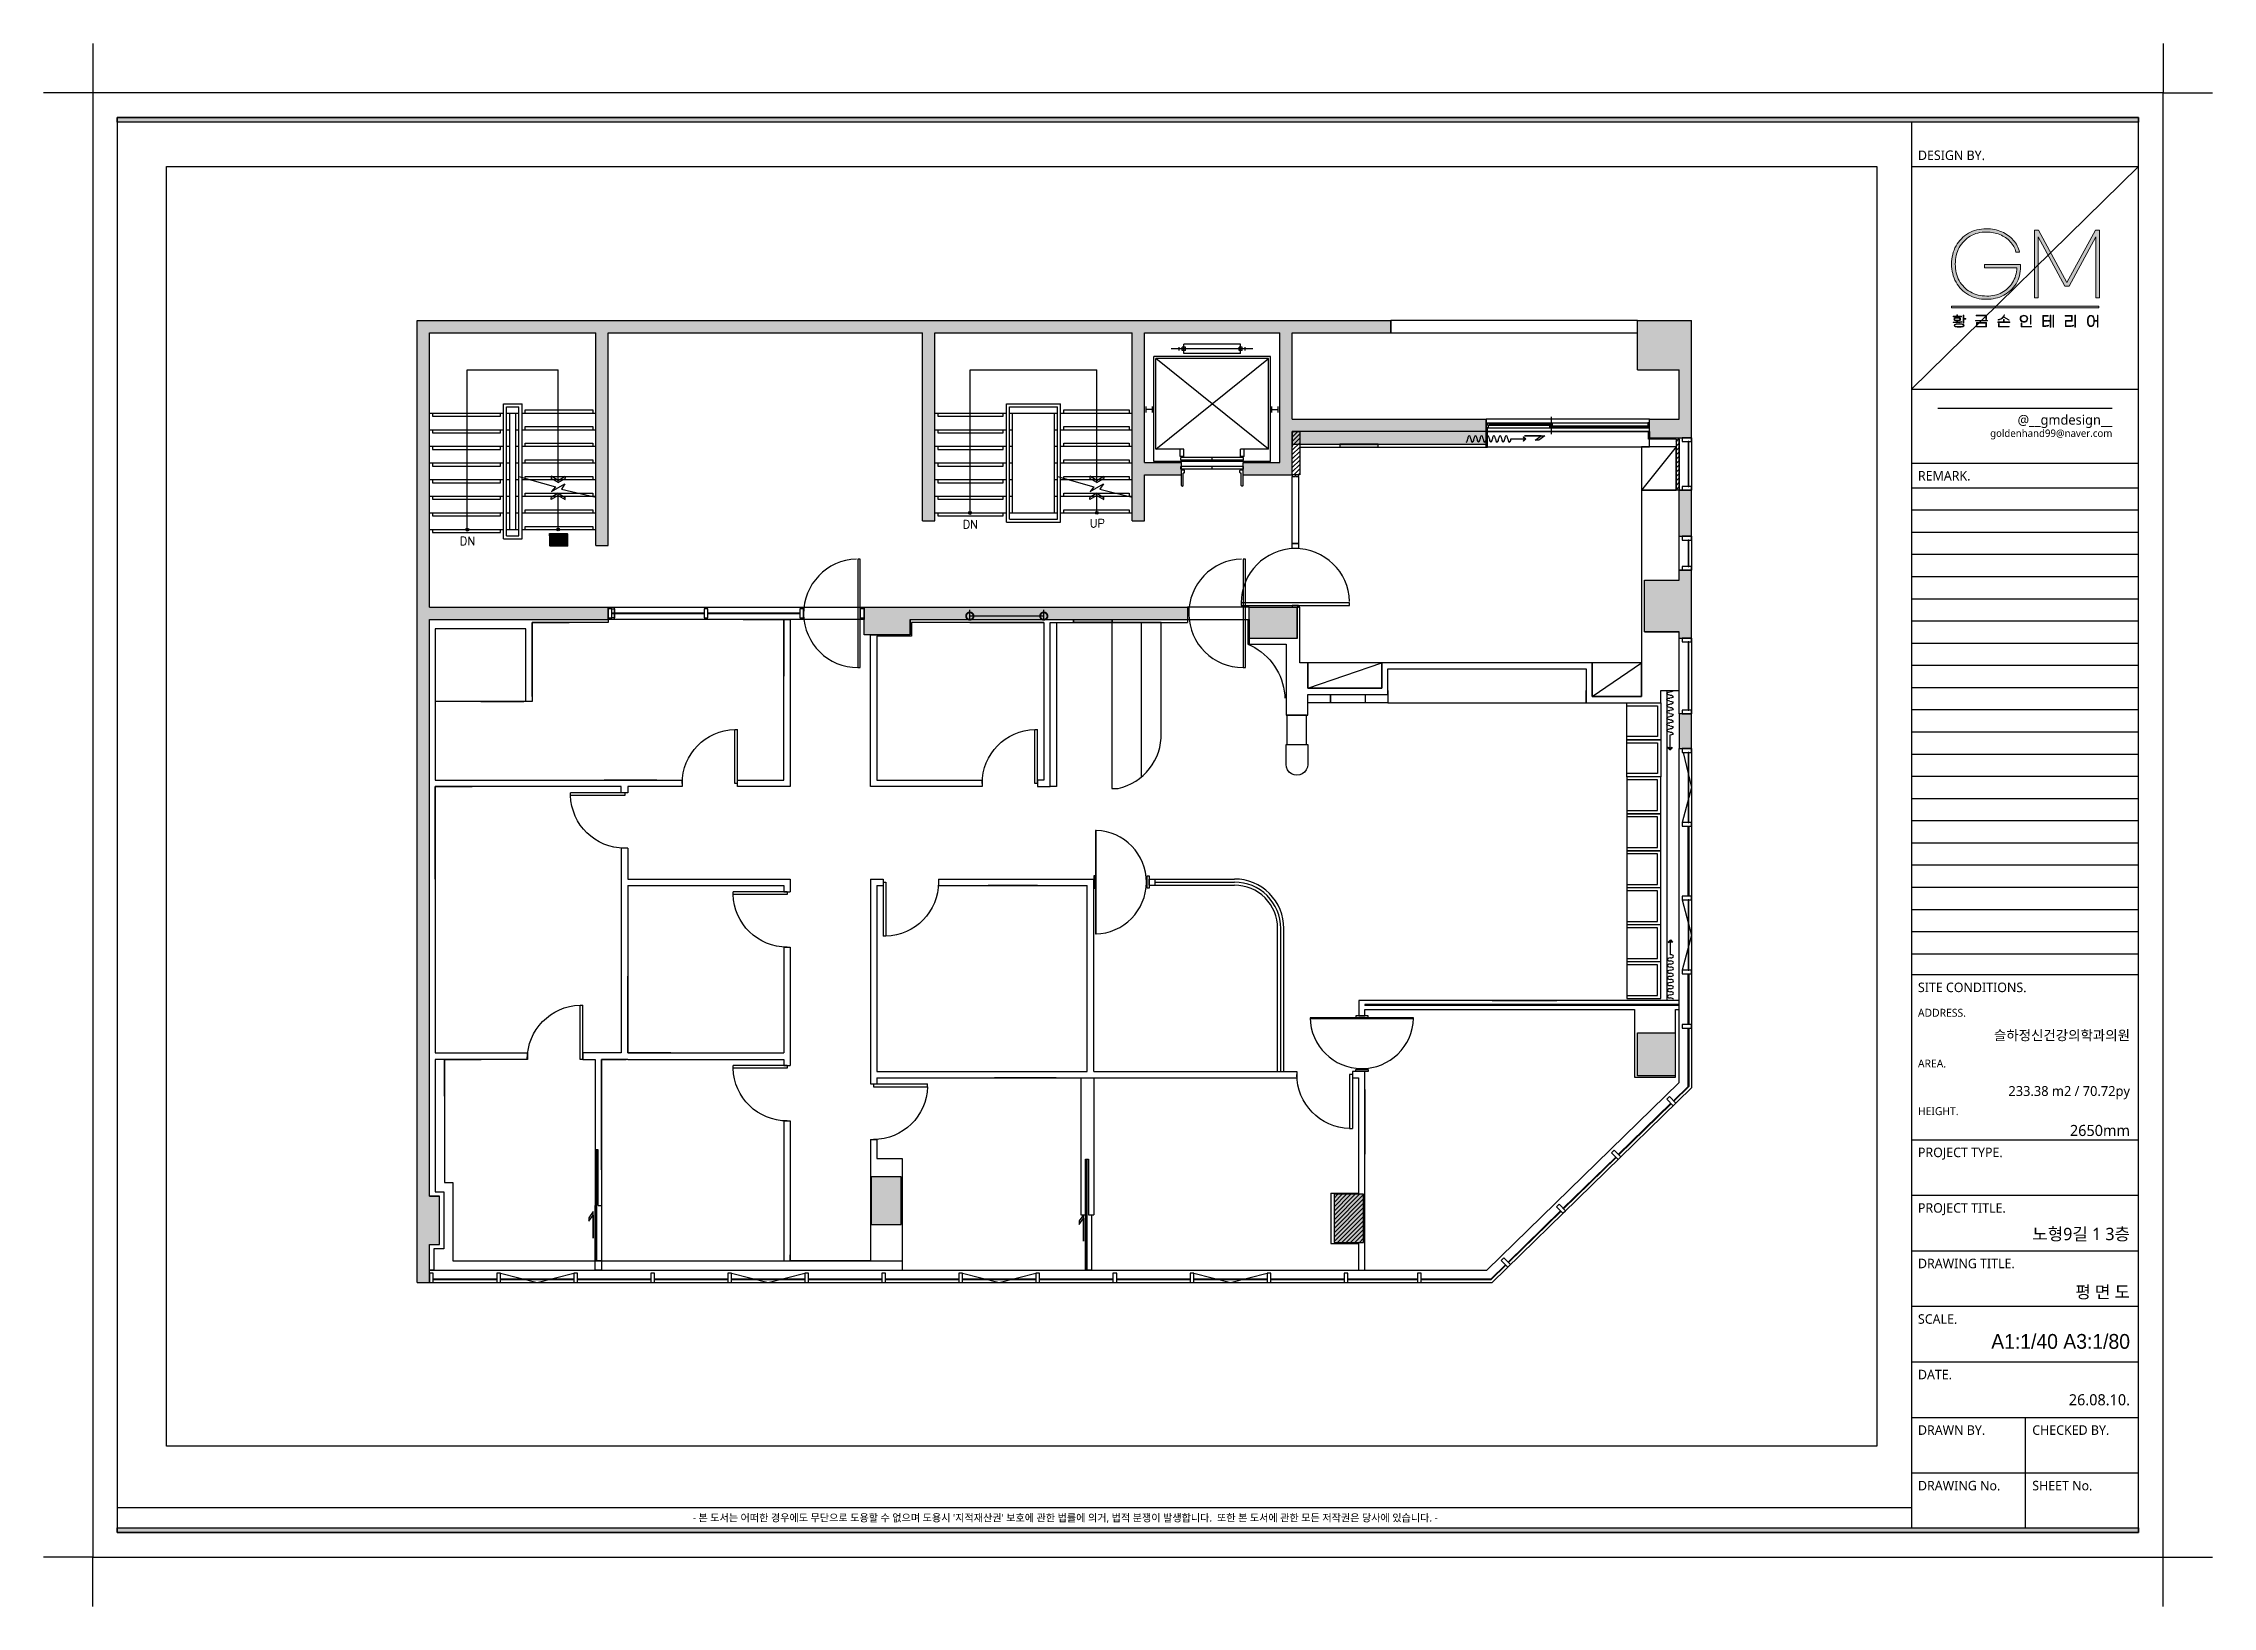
# Model space of a CAD drawing. Extents: x 11551484 to 2613213153046, y -2602833546311 to 14142.
# Drawn here: x 11551484 to 11586684, y -14432069 to -14406709 of the extents above; entities that cross this region are included whole.
import ezdxf
from ezdxf.enums import TextEntityAlignment as Align

# ---------------------------------------------------------------- set-up
doc = ezdxf.new("R2010")
doc.units = 0
doc.header["$LTSCALE"] = 1000
doc.header["$MEASUREMENT"] = 0
doc.layers.get('0').update_dxf_attribs({"linetype": 'CONTINUOUS'})
doc.layers.get('DEFPOINTS').update_dxf_attribs({"linetype": 'CONTINUOUS'})
for name, color, linetype in [('_U+B808_U+C774_U+C5B4 2', 7, 'CONTINUOUS'), ('CO-DOOR', 8, 'CONTINUOUS'), ('F-SYM', 7, 'CONTINUOUS'), ('FORM(YOURNAME)-11', 1, 'CONTINUOUS')]:
    doc.layers.add(name, color=color, linetype=linetype)
doc.styles.add('ROMANS', font='romans')
doc.styles.add('YOURNAME', font='HY울릉도M.TTF')
doc.styles.add('맑은 고딕', font='malgun.ttf')

msp = doc.modelspace()

# ---------------------------------------------------------------- texts
at = {"layer": 'CO-DOOR', "style": 'ROMANS'}
for s, p in [('DN', (11558365, -14414848)), ('UP', (11559845, -14414831)), ('DN', (11566525, -14414578)), ('UP', (11568585, -14414561))]:
    msp.add_text(s, height=135, dxfattribs=at).set_placement(p, align=Align.CENTER)

# ---------------------------------------------------------------- blocks, each defined once
blk = doc.blocks.new('block 29')
at = {"layer": '_U+B808_U+C774_U+C5B4 2'}
h = blk.add_hatch(color=35, dxfattribs=at)
h.dxf.hatch_style = 2
edge = h.paths.add_edge_path()
edge.add_spline(control_points=[(626.29, -130.32), (626.06, -130.35), (625.8, -130.36), (625.5, -130.36), (625.5, -130.36), (624.38, -130.36), (624.38, -130.36), (624.38, -130.36), (624.38, -130.21), (624.38, -130.21), (624.38, -130.21), (625.42, -130.21), (625.42, -130.21), (625.42, -130.21), (625.42, -129.89), (625.42, -129.89), (625.16, -129.88), (624.96, -129.84), (624.81, -129.76), (624.66, -129.68), (624.58, -129.57), (624.58, -129.44), (624.58, -129.3), (624.66, -129.19), (624.83, -129.1), (625, -129.02), (625.22, -128.98), (625.5, -128.98), (625.79, -128.98), (626.01, -129.02), (626.18, -129.1), (626.34, -129.19), (626.43, -129.3), (626.43, -129.44), (626.43, -129.57), (626.35, -129.68), (626.2, -129.76), (626.05, -129.84), (625.84, -129.89), (625.58, -129.89), (625.58, -129.89), (625.58, -130.21), (625.58, -130.21), (626.18, -130.2), (626.58, -130.16), (626.78, -130.07), (626.78, -130.07), (626.78, -130.22), (626.78, -130.22), (626.68, -130.27), (626.51, -130.3), (626.29, -130.32)], knot_values=[0, 0, 0, 0, 1, 1, 1, 2, 2, 2, 3, 3, 3, 4, 4, 4, 5, 5, 5, 6, 6, 6, 7, 7, 7, 8, 8, 8, 9, 9, 9, 10, 10, 10, 11, 11, 11, 12, 12, 12, 13, 13, 13, 14, 14, 14, 15, 15, 15, 16, 16, 16, 17, 17, 17, 17], degree=3, periodic=0)
h.paths.add_polyline_path([(626.62, -128.8), (624.41, -128.8), (624.41, -128.65), (625.41, -128.65), (625.41, -128.24), (625.58, -128.24), (625.58, -128.65), (626.62, -128.65)])
edge = h.paths.add_edge_path()
edge.add_spline(control_points=[(626.98, -130.76), (627.24, -130.83), (627.37, -130.96), (627.37, -131.13), (627.37, -131.3), (627.24, -131.42), (626.98, -131.5), (626.72, -131.57), (626.39, -131.61), (626, -131.61), (625.61, -131.61), (625.28, -131.57), (625.02, -131.5), (624.76, -131.42), (624.63, -131.3), (624.63, -131.13), (624.63, -130.96), (624.76, -130.83), (625.02, -130.76), (625.28, -130.68), (625.61, -130.65), (626, -130.65), (626.39, -130.65), (626.72, -130.68), (626.98, -130.76)], knot_values=[0, 0, 0, 0, 1, 1, 1, 2, 2, 2, 3, 3, 3, 4, 4, 4, 5, 5, 5, 6, 6, 6, 7, 7, 7, 8, 8, 8, 8], degree=3, periodic=0)
edge = h.paths.add_edge_path()
edge.add_spline(control_points=[(624.95, -129.67), (625.09, -129.72), (625.27, -129.75), (625.5, -129.75), (625.73, -129.75), (625.92, -129.72), (626.06, -129.67), (626.2, -129.61), (626.27, -129.53), (626.27, -129.44), (626.27, -129.34), (626.2, -129.27), (626.06, -129.21), (625.92, -129.15), (625.73, -129.13), (625.5, -129.13), (625.27, -129.13), (625.09, -129.15), (624.95, -129.21), (624.81, -129.27), (624.74, -129.34), (624.74, -129.44), (624.74, -129.53), (624.81, -129.61), (624.95, -129.67)], knot_values=[0, 0, 0, 0, 1, 1, 1, 2, 2, 2, 3, 3, 3, 4, 4, 4, 5, 5, 5, 6, 6, 6, 7, 7, 7, 8, 8, 8, 8], degree=3, periodic=0)
edge = h.paths.add_edge_path()
edge.add_spline(control_points=[(626.83, -131.38), (627.08, -131.33), (627.2, -131.25), (627.2, -131.13), (627.2, -131.01), (627.08, -130.92), (626.83, -130.87), (626.59, -130.82), (626.31, -130.79), (626, -130.79), (625.69, -130.79), (625.41, -130.82), (625.17, -130.87), (624.92, -130.92), (624.8, -131.01), (624.8, -131.13), (624.8, -131.25), (624.92, -131.33), (625.17, -131.38), (625.41, -131.44), (625.69, -131.46), (626, -131.46), (626.31, -131.46), (626.59, -131.44), (626.83, -131.38)], knot_values=[0, 0, 0, 0, 1, 1, 1, 2, 2, 2, 3, 3, 3, 4, 4, 4, 5, 5, 5, 6, 6, 6, 7, 7, 7, 8, 8, 8, 8], degree=3, periodic=0)
h.paths.add_polyline_path([(627.8, -129.28), (627.8, -129.43), (627.29, -129.43), (627.29, -130.53), (627.13, -130.53), (627.13, -128.32), (627.29, -128.32), (627.29, -129.28)])
h = blk.add_hatch(color=35, dxfattribs=at)
h.dxf.hatch_style = 2
h.paths.add_polyline_path([(633.67, -129.92), (630.41, -129.92), (630.41, -129.77), (633.67, -129.77)])
h.paths.add_polyline_path([(633.4, -129.51), (633.24, -129.51), (633.24, -128.55), (630.66, -128.55), (630.66, -128.4), (633.4, -128.4)])
h.paths.add_polyline_path([(633.41, -131.54), (630.67, -131.54), (630.67, -130.36), (633.41, -130.36)])
h.paths.add_polyline_path([(633.25, -131.39), (633.25, -130.51), (630.83, -130.51), (630.83, -131.39)])
h = blk.add_hatch(color=35, dxfattribs=at)
h.dxf.hatch_style = 2
h.paths.add_polyline_path([(639.69, -130.16), (639.69, -130.31), (636.44, -130.31), (636.44, -130.16), (637.98, -130.16), (637.98, -129.51), (638.15, -129.51), (638.15, -130.16)])
edge = h.paths.add_edge_path()
edge.add_spline(control_points=[(637.36, -129.47), (637.09, -129.61), (636.83, -129.68), (636.58, -129.68), (636.58, -129.68), (636.58, -129.53), (636.58, -129.53), (636.8, -129.52), (637.02, -129.46), (637.24, -129.35), (637.47, -129.24), (637.66, -129.08), (637.83, -128.89), (638, -128.7), (638.1, -128.49), (638.15, -128.26), (638.15, -128.26), (638.31, -128.28), (638.31, -128.28), (638.27, -128.46), (638.21, -128.63), (638.1, -128.79), (638.1, -128.79), (639.55, -129.58), (639.55, -129.58), (639.55, -129.58), (639.48, -129.71), (639.48, -129.71), (639.48, -129.71), (638.01, -128.93), (638.01, -128.93), (637.84, -129.15), (637.62, -129.33), (637.36, -129.47)], knot_values=[0, 0, 0, 0, 1, 1, 1, 2, 2, 2, 3, 3, 3, 4, 4, 4, 5, 5, 5, 6, 6, 6, 7, 7, 7, 8, 8, 8, 9, 9, 9, 10, 10, 10, 11, 11, 11, 11], degree=3, periodic=0)
h.paths.add_polyline_path([(636.86, -131.39), (639.51, -131.39), (639.51, -131.54), (636.7, -131.54), (636.7, -130.65), (636.86, -130.65)])
h = blk.add_hatch(color=35, dxfattribs=at)
h.dxf.hatch_style = 2
edge = h.paths.add_edge_path()
edge.add_spline(control_points=[(644.09, -128.5), (644.24, -128.59), (644.35, -128.7), (644.43, -128.84), (644.51, -128.98), (644.55, -129.14), (644.55, -129.31), (644.55, -129.49), (644.51, -129.65), (644.43, -129.79), (644.35, -129.93), (644.24, -130.04), (644.09, -130.13), (643.93, -130.21), (643.75, -130.25), (643.54, -130.25), (643.33, -130.25), (643.15, -130.21), (643, -130.13), (642.85, -130.04), (642.73, -129.93), (642.65, -129.79), (642.57, -129.65), (642.53, -129.49), (642.53, -129.31), (642.53, -129.14), (642.57, -128.98), (642.65, -128.84), (642.73, -128.7), (642.85, -128.59), (643, -128.5), (643.15, -128.42), (643.33, -128.38), (643.54, -128.38), (643.75, -128.38), (643.93, -128.42), (644.09, -128.5)], knot_values=[0, 0, 0, 0, 1, 1, 1, 2, 2, 2, 3, 3, 3, 4, 4, 4, 5, 5, 5, 6, 6, 6, 7, 7, 7, 8, 8, 8, 9, 9, 9, 10, 10, 10, 11, 11, 11, 12, 12, 12, 12], degree=3, periodic=0)
edge = h.paths.add_edge_path()
edge.add_spline(control_points=[(643.1, -128.62), (642.97, -128.69), (642.87, -128.78), (642.8, -128.9), (642.73, -129.02), (642.7, -129.16), (642.7, -129.31), (642.7, -129.47), (642.73, -129.61), (642.8, -129.73), (642.87, -129.85), (642.97, -129.94), (643.1, -130.01), (643.23, -130.07), (643.38, -130.11), (643.54, -130.11), (643.71, -130.11), (643.86, -130.07), (643.99, -130.01), (644.12, -129.94), (644.21, -129.85), (644.28, -129.73), (644.35, -129.61), (644.39, -129.47), (644.39, -129.31), (644.39, -129.16), (644.35, -129.02), (644.28, -128.9), (644.21, -128.78), (644.12, -128.69), (643.99, -128.62), (643.86, -128.56), (643.71, -128.52), (643.54, -128.52), (643.38, -128.52), (643.23, -128.56), (643.1, -128.62)], knot_values=[0, 0, 0, 0, 1, 1, 1, 2, 2, 2, 3, 3, 3, 4, 4, 4, 5, 5, 5, 6, 6, 6, 7, 7, 7, 8, 8, 8, 9, 9, 9, 10, 10, 10, 11, 11, 11, 12, 12, 12, 12], degree=3, periodic=0)
h.paths.add_polyline_path([(642.98, -131.39), (645.58, -131.39), (645.58, -131.54), (642.82, -131.54), (642.82, -130.53), (642.98, -130.53)])
h.paths.add_polyline_path([(645.45, -130.78), (645.29, -130.78), (645.29, -128.32), (645.45, -128.32)])
h = blk.add_hatch(color=35, dxfattribs=at)
h.dxf.hatch_style = 2
edge = h.paths.add_edge_path()
edge.add_spline(control_points=[(649.11, -131.24), (649.37, -131.24), (649.58, -131.22), (649.75, -131.19), (649.92, -131.17), (650.08, -131.12), (650.22, -131.05), (650.22, -131.05), (650.22, -131.21), (650.22, -131.21), (649.97, -131.33), (649.61, -131.39), (649.13, -131.39), (649.13, -131.39), (648.63, -131.39), (648.63, -131.39), (648.63, -131.39), (648.63, -128.48), (648.63, -128.48), (648.63, -128.48), (650.06, -128.48), (650.06, -128.48), (650.06, -128.48), (650.06, -128.63), (650.06, -128.63), (650.06, -128.63), (648.79, -128.63), (648.79, -128.63), (648.79, -128.63), (648.79, -129.81), (648.79, -129.81), (648.79, -129.81), (649.87, -129.81), (649.87, -129.81), (649.87, -129.81), (649.87, -129.96), (649.87, -129.96), (649.87, -129.96), (648.79, -129.96), (648.79, -129.96), (648.79, -129.96), (648.79, -131.24), (648.79, -131.24), (648.79, -131.24), (649.11, -131.24), (649.11, -131.24)], knot_values=[0, 0, 0, 0, 1, 1, 1, 2, 2, 2, 3, 3, 3, 4, 4, 4, 5, 5, 5, 6, 6, 6, 7, 7, 7, 8, 8, 8, 9, 9, 9, 10, 10, 10, 11, 11, 11, 12, 12, 12, 13, 13, 13, 14, 14, 14, 15, 15, 15, 15], degree=3, periodic=0)
h.paths.add_polyline_path([(650.64, -128.35), (650.8, -128.35), (650.8, -131.56), (650.64, -131.56), (650.64, -129.94), (650.06, -129.94), (650.06, -129.79), (650.64, -129.79)])
h.paths.add_polyline_path([(651.57, -128.32), (651.57, -131.62), (651.41, -131.62), (651.41, -128.32)])
h = blk.add_hatch(color=35, dxfattribs=at)
h.dxf.hatch_style = 2
edge = h.paths.add_edge_path()
edge.add_spline(control_points=[(656.55, -129.97), (656.55, -129.97), (654.9, -129.97), (654.9, -129.97), (654.9, -129.97), (654.9, -131.24), (654.9, -131.24), (654.9, -131.24), (656.08, -131.24), (656.08, -131.24), (656.23, -131.24), (656.39, -131.22), (656.55, -131.19), (656.7, -131.17), (656.83, -131.13), (656.93, -131.08), (656.93, -131.08), (656.93, -131.23), (656.93, -131.23), (656.83, -131.28), (656.71, -131.32), (656.55, -131.34), (656.4, -131.37), (656.24, -131.39), (656.08, -131.39), (656.08, -131.39), (654.74, -131.39), (654.74, -131.39), (654.74, -131.39), (654.74, -129.82), (654.74, -129.82), (654.74, -129.82), (656.39, -129.82), (656.39, -129.82), (656.39, -129.82), (656.39, -128.63), (656.39, -128.63), (656.39, -128.63), (654.73, -128.63), (654.73, -128.63), (654.73, -128.63), (654.73, -128.48), (654.73, -128.48), (654.73, -128.48), (656.55, -128.48), (656.55, -128.48), (656.55, -128.48), (656.55, -129.97), (656.55, -129.97)], knot_values=[0, 0, 0, 0, 1, 1, 1, 2, 2, 2, 3, 3, 3, 4, 4, 4, 5, 5, 5, 6, 6, 6, 7, 7, 7, 8, 8, 8, 9, 9, 9, 10, 10, 10, 11, 11, 11, 12, 12, 12, 13, 13, 13, 14, 14, 14, 15, 15, 15, 16, 16, 16, 16], degree=3, periodic=0)
h.paths.add_polyline_path([(657.51, -131.62), (657.34, -131.62), (657.34, -128.32), (657.51, -128.32)])
h = blk.add_hatch(color=35, dxfattribs=at)
h.dxf.hatch_style = 2
edge = h.paths.add_edge_path()
edge.add_spline(control_points=[(663.56, -128.32), (663.56, -128.32), (663.56, -131.62), (663.56, -131.62), (663.56, -131.62), (663.4, -131.62), (663.4, -131.62), (663.4, -131.62), (663.4, -129.94), (663.4, -129.94), (663.4, -129.94), (662.6, -129.94), (662.6, -129.94), (662.6, -130.27), (662.56, -130.54), (662.48, -130.77), (662.4, -130.99), (662.29, -131.16), (662.14, -131.27), (662, -131.38), (661.84, -131.43), (661.65, -131.43), (661.47, -131.43), (661.3, -131.38), (661.16, -131.27), (661.02, -131.16), (660.91, -130.99), (660.82, -130.76), (660.74, -130.54), (660.7, -130.26), (660.7, -129.93), (660.7, -129.6), (660.74, -129.33), (660.82, -129.1), (660.91, -128.88), (661.02, -128.71), (661.16, -128.6), (661.3, -128.49), (661.47, -128.43), (661.65, -128.43), (661.83, -128.43), (661.99, -128.48), (662.13, -128.58), (662.26, -128.68), (662.37, -128.83), (662.46, -129.04), (662.54, -129.24), (662.59, -129.5), (662.6, -129.79), (662.6, -129.79), (663.4, -129.79), (663.4, -129.79), (663.4, -129.79), (663.4, -128.32), (663.4, -128.32), (663.4, -128.32), (663.56, -128.32), (663.56, -128.32)], knot_values=[0, 0, 0, 0, 1, 1, 1, 2, 2, 2, 3, 3, 3, 4, 4, 4, 5, 5, 5, 6, 6, 6, 7, 7, 7, 8, 8, 8, 9, 9, 9, 10, 10, 10, 11, 11, 11, 12, 12, 12, 13, 13, 13, 14, 14, 14, 15, 15, 15, 16, 16, 16, 17, 17, 17, 18, 18, 18, 19, 19, 19, 19], degree=3, periodic=0)
edge = h.paths.add_edge_path()
edge.add_spline(control_points=[(662.06, -131.13), (662.18, -131.03), (662.27, -130.88), (662.34, -130.68), (662.4, -130.48), (662.44, -130.23), (662.44, -129.93), (662.44, -129.64), (662.4, -129.39), (662.34, -129.19), (662.27, -128.98), (662.18, -128.83), (662.06, -128.73), (661.94, -128.63), (661.8, -128.58), (661.65, -128.58), (661.5, -128.58), (661.37, -128.63), (661.25, -128.73), (661.13, -128.83), (661.04, -128.98), (660.97, -129.19), (660.9, -129.39), (660.87, -129.64), (660.87, -129.93), (660.87, -130.23), (660.9, -130.48), (660.97, -130.68), (661.04, -130.88), (661.13, -131.03), (661.25, -131.13), (661.37, -131.23), (661.5, -131.28), (661.65, -131.28), (661.8, -131.28), (661.94, -131.23), (662.06, -131.13)], knot_values=[0, 0, 0, 0, 1, 1, 1, 2, 2, 2, 3, 3, 3, 4, 4, 4, 5, 5, 5, 6, 6, 6, 7, 7, 7, 8, 8, 8, 9, 9, 9, 10, 10, 10, 11, 11, 11, 12, 12, 12, 12], degree=3, periodic=0)
at = {"layer": '_U+B808_U+C774_U+C5B4 2', "lineweight": 0}
for points in [[(626.62, -128.8), (624.41, -128.8), (624.41, -128.65), (625.41, -128.65), (625.41, -128.24), (625.58, -128.24), (625.58, -128.65), (626.62, -128.65), (626.62, -128.8)], [(627.8, -129.28), (627.8, -129.43), (627.29, -129.43), (627.29, -130.53), (627.13, -130.53), (627.13, -128.32), (627.29, -128.32), (627.29, -129.28), (627.8, -129.28)], [(633.4, -129.51), (633.24, -129.51), (633.24, -128.55), (630.66, -128.55), (630.66, -128.4), (633.4, -128.4), (633.4, -129.51)], [(645.45, -130.78), (645.29, -130.78), (645.29, -128.32), (645.45, -128.32), (645.45, -130.78)], [(650.64, -128.35), (650.8, -128.35), (650.8, -131.56), (650.64, -131.56), (650.64, -129.94), (650.06, -129.94), (650.06, -129.79), (650.64, -129.79), (650.64, -128.35)], [(651.57, -128.32), (651.57, -131.62), (651.41, -131.62), (651.41, -128.32), (651.57, -128.32)], [(657.51, -131.62), (657.34, -131.62), (657.34, -128.32), (657.51, -128.32), (657.51, -131.62)], [(633.67, -129.92), (630.41, -129.92), (630.41, -129.77), (633.67, -129.77), (633.67, -129.92)], [(633.41, -131.54), (630.67, -131.54), (630.67, -130.36), (633.41, -130.36), (633.41, -131.54)], [(633.25, -131.39), (633.25, -130.51), (630.83, -130.51), (630.83, -131.39), (633.25, -131.39)], [(639.69, -130.16), (639.69, -130.31), (636.44, -130.31), (636.44, -130.16), (637.98, -130.16), (637.98, -129.51), (638.15, -129.51), (638.15, -130.16), (639.69, -130.16)], [(636.86, -131.39), (639.51, -131.39), (639.51, -131.54), (636.7, -131.54), (636.7, -130.65), (636.86, -130.65), (636.86, -131.39)], [(642.98, -131.39), (645.58, -131.39), (645.58, -131.54), (642.82, -131.54), (642.82, -130.53), (642.98, -130.53), (642.98, -131.39)]]:
    blk.add_lwpolyline(points, dxfattribs=at)
for points, knots in [([(626.29, -130.32), (626.06, -130.35), (625.8, -130.36), (625.5, -130.36), (625.5, -130.36), (624.38, -130.36), (624.38, -130.36), (624.38, -130.36), (624.38, -130.21), (624.38, -130.21), (624.38, -130.21), (625.42, -130.21), (625.42, -130.21), (625.42, -130.21), (625.42, -129.89), (625.42, -129.89), (625.16, -129.88), (624.96, -129.84), (624.81, -129.76), (624.66, -129.68), (624.58, -129.57), (624.58, -129.44), (624.58, -129.3), (624.66, -129.19), (624.83, -129.1), (625, -129.02), (625.22, -128.98), (625.5, -128.98), (625.79, -128.98), (626.01, -129.02), (626.18, -129.1), (626.34, -129.19), (626.43, -129.3), (626.43, -129.44), (626.43, -129.57), (626.35, -129.68), (626.2, -129.76), (626.05, -129.84), (625.84, -129.89), (625.58, -129.89), (625.58, -129.89), (625.58, -130.21), (625.58, -130.21), (626.18, -130.2), (626.58, -130.16), (626.78, -130.07), (626.78, -130.07), (626.78, -130.22), (626.78, -130.22), (626.68, -130.27), (626.51, -130.3), (626.29, -130.32)], [0, 0, 0, 0, 1, 1, 1, 2, 2, 2, 3, 3, 3, 4, 4, 4, 5, 5, 5, 6, 6, 6, 7, 7, 7, 8, 8, 8, 9, 9, 9, 10, 10, 10, 11, 11, 11, 12, 12, 12, 13, 13, 13, 14, 14, 14, 15, 15, 15, 16, 16, 16, 17, 17, 17, 17]), ([(637.36, -129.47), (637.09, -129.61), (636.83, -129.68), (636.58, -129.68), (636.58, -129.68), (636.58, -129.53), (636.58, -129.53), (636.8, -129.52), (637.02, -129.46), (637.24, -129.35), (637.47, -129.24), (637.66, -129.08), (637.83, -128.89), (638, -128.7), (638.1, -128.49), (638.15, -128.26), (638.15, -128.26), (638.31, -128.28), (638.31, -128.28), (638.27, -128.46), (638.21, -128.63), (638.1, -128.79), (638.1, -128.79), (639.55, -129.58), (639.55, -129.58), (639.55, -129.58), (639.48, -129.71), (639.48, -129.71), (639.48, -129.71), (638.01, -128.93), (638.01, -128.93), (637.84, -129.15), (637.62, -129.33), (637.36, -129.47)], [0, 0, 0, 0, 1, 1, 1, 2, 2, 2, 3, 3, 3, 4, 4, 4, 5, 5, 5, 6, 6, 6, 7, 7, 7, 8, 8, 8, 9, 9, 9, 10, 10, 10, 11, 11, 11, 11]), ([(644.09, -128.5), (644.24, -128.59), (644.35, -128.7), (644.43, -128.84), (644.51, -128.98), (644.55, -129.14), (644.55, -129.31), (644.55, -129.49), (644.51, -129.65), (644.43, -129.79), (644.35, -129.93), (644.24, -130.04), (644.09, -130.13), (643.93, -130.21), (643.75, -130.25), (643.54, -130.25), (643.33, -130.25), (643.15, -130.21), (643, -130.13), (642.85, -130.04), (642.73, -129.93), (642.65, -129.79), (642.57, -129.65), (642.53, -129.49), (642.53, -129.31), (642.53, -129.14), (642.57, -128.98), (642.65, -128.84), (642.73, -128.7), (642.85, -128.59), (643, -128.5), (643.15, -128.42), (643.33, -128.38), (643.54, -128.38), (643.75, -128.38), (643.93, -128.42), (644.09, -128.5)], [0, 0, 0, 0, 1, 1, 1, 2, 2, 2, 3, 3, 3, 4, 4, 4, 5, 5, 5, 6, 6, 6, 7, 7, 7, 8, 8, 8, 9, 9, 9, 10, 10, 10, 11, 11, 11, 12, 12, 12, 12]), ([(643.1, -128.62), (642.97, -128.69), (642.87, -128.78), (642.8, -128.9), (642.73, -129.02), (642.7, -129.16), (642.7, -129.31), (642.7, -129.47), (642.73, -129.61), (642.8, -129.73), (642.87, -129.85), (642.97, -129.94), (643.1, -130.01), (643.23, -130.07), (643.38, -130.11), (643.54, -130.11), (643.71, -130.11), (643.86, -130.07), (643.99, -130.01), (644.12, -129.94), (644.21, -129.85), (644.28, -129.73), (644.35, -129.61), (644.39, -129.47), (644.39, -129.31), (644.39, -129.16), (644.35, -129.02), (644.28, -128.9), (644.21, -128.78), (644.12, -128.69), (643.99, -128.62), (643.86, -128.56), (643.71, -128.52), (643.54, -128.52), (643.38, -128.52), (643.23, -128.56), (643.1, -128.62)], [0, 0, 0, 0, 1, 1, 1, 2, 2, 2, 3, 3, 3, 4, 4, 4, 5, 5, 5, 6, 6, 6, 7, 7, 7, 8, 8, 8, 9, 9, 9, 10, 10, 10, 11, 11, 11, 12, 12, 12, 12]), ([(649.11, -131.24), (649.37, -131.24), (649.58, -131.22), (649.75, -131.19), (649.92, -131.17), (650.08, -131.12), (650.22, -131.05), (650.22, -131.05), (650.22, -131.21), (650.22, -131.21), (649.97, -131.33), (649.61, -131.39), (649.13, -131.39), (649.13, -131.39), (648.63, -131.39), (648.63, -131.39), (648.63, -131.39), (648.63, -128.48), (648.63, -128.48), (648.63, -128.48), (650.06, -128.48), (650.06, -128.48), (650.06, -128.48), (650.06, -128.63), (650.06, -128.63), (650.06, -128.63), (648.79, -128.63), (648.79, -128.63), (648.79, -128.63), (648.79, -129.81), (648.79, -129.81), (648.79, -129.81), (649.87, -129.81), (649.87, -129.81), (649.87, -129.81), (649.87, -129.96), (649.87, -129.96), (649.87, -129.96), (648.79, -129.96), (648.79, -129.96), (648.79, -129.96), (648.79, -131.24), (648.79, -131.24), (648.79, -131.24), (649.11, -131.24), (649.11, -131.24)], [0, 0, 0, 0, 1, 1, 1, 2, 2, 2, 3, 3, 3, 4, 4, 4, 5, 5, 5, 6, 6, 6, 7, 7, 7, 8, 8, 8, 9, 9, 9, 10, 10, 10, 11, 11, 11, 12, 12, 12, 13, 13, 13, 14, 14, 14, 15, 15, 15, 15]), ([(656.55, -129.97), (656.55, -129.97), (654.9, -129.97), (654.9, -129.97), (654.9, -129.97), (654.9, -131.24), (654.9, -131.24), (654.9, -131.24), (656.08, -131.24), (656.08, -131.24), (656.23, -131.24), (656.39, -131.22), (656.55, -131.19), (656.7, -131.17), (656.83, -131.13), (656.93, -131.08), (656.93, -131.08), (656.93, -131.23), (656.93, -131.23), (656.83, -131.28), (656.71, -131.32), (656.55, -131.34), (656.4, -131.37), (656.24, -131.39), (656.08, -131.39), (656.08, -131.39), (654.74, -131.39), (654.74, -131.39), (654.74, -131.39), (654.74, -129.82), (654.74, -129.82), (654.74, -129.82), (656.39, -129.82), (656.39, -129.82), (656.39, -129.82), (656.39, -128.63), (656.39, -128.63), (656.39, -128.63), (654.73, -128.63), (654.73, -128.63), (654.73, -128.63), (654.73, -128.48), (654.73, -128.48), (654.73, -128.48), (656.55, -128.48), (656.55, -128.48), (656.55, -128.48), (656.55, -129.97), (656.55, -129.97)], [0, 0, 0, 0, 1, 1, 1, 2, 2, 2, 3, 3, 3, 4, 4, 4, 5, 5, 5, 6, 6, 6, 7, 7, 7, 8, 8, 8, 9, 9, 9, 10, 10, 10, 11, 11, 11, 12, 12, 12, 13, 13, 13, 14, 14, 14, 15, 15, 15, 16, 16, 16, 16]), ([(663.56, -128.32), (663.56, -128.32), (663.56, -131.62), (663.56, -131.62), (663.56, -131.62), (663.4, -131.62), (663.4, -131.62), (663.4, -131.62), (663.4, -129.94), (663.4, -129.94), (663.4, -129.94), (662.6, -129.94), (662.6, -129.94), (662.6, -130.27), (662.56, -130.54), (662.48, -130.77), (662.4, -130.99), (662.29, -131.16), (662.14, -131.27), (662, -131.38), (661.84, -131.43), (661.65, -131.43), (661.47, -131.43), (661.3, -131.38), (661.16, -131.27), (661.02, -131.16), (660.91, -130.99), (660.82, -130.76), (660.74, -130.54), (660.7, -130.26), (660.7, -129.93), (660.7, -129.6), (660.74, -129.33), (660.82, -129.1), (660.91, -128.88), (661.02, -128.71), (661.16, -128.6), (661.3, -128.49), (661.47, -128.43), (661.65, -128.43), (661.83, -128.43), (661.99, -128.48), (662.13, -128.58), (662.26, -128.68), (662.37, -128.83), (662.46, -129.04), (662.54, -129.24), (662.59, -129.5), (662.6, -129.79), (662.6, -129.79), (663.4, -129.79), (663.4, -129.79), (663.4, -129.79), (663.4, -128.32), (663.4, -128.32), (663.4, -128.32), (663.56, -128.32), (663.56, -128.32)], [0, 0, 0, 0, 1, 1, 1, 2, 2, 2, 3, 3, 3, 4, 4, 4, 5, 5, 5, 6, 6, 6, 7, 7, 7, 8, 8, 8, 9, 9, 9, 10, 10, 10, 11, 11, 11, 12, 12, 12, 13, 13, 13, 14, 14, 14, 15, 15, 15, 16, 16, 16, 17, 17, 17, 18, 18, 18, 19, 19, 19, 19]), ([(662.06, -131.13), (662.18, -131.03), (662.27, -130.88), (662.34, -130.68), (662.4, -130.48), (662.44, -130.23), (662.44, -129.93), (662.44, -129.64), (662.4, -129.39), (662.34, -129.19), (662.27, -128.98), (662.18, -128.83), (662.06, -128.73), (661.94, -128.63), (661.8, -128.58), (661.65, -128.58), (661.5, -128.58), (661.37, -128.63), (661.25, -128.73), (661.13, -128.83), (661.04, -128.98), (660.97, -129.19), (660.9, -129.39), (660.87, -129.64), (660.87, -129.93), (660.87, -130.23), (660.9, -130.48), (660.97, -130.68), (661.04, -130.88), (661.13, -131.03), (661.25, -131.13), (661.37, -131.23), (661.5, -131.28), (661.65, -131.28), (661.8, -131.28), (661.94, -131.23), (662.06, -131.13)], [0, 0, 0, 0, 1, 1, 1, 2, 2, 2, 3, 3, 3, 4, 4, 4, 5, 5, 5, 6, 6, 6, 7, 7, 7, 8, 8, 8, 9, 9, 9, 10, 10, 10, 11, 11, 11, 12, 12, 12, 12]), ([(626.98, -130.76), (627.24, -130.83), (627.37, -130.96), (627.37, -131.13), (627.37, -131.3), (627.24, -131.42), (626.98, -131.5), (626.72, -131.57), (626.39, -131.61), (626, -131.61), (625.61, -131.61), (625.28, -131.57), (625.02, -131.5), (624.76, -131.42), (624.63, -131.3), (624.63, -131.13), (624.63, -130.96), (624.76, -130.83), (625.02, -130.76), (625.28, -130.68), (625.61, -130.65), (626, -130.65), (626.39, -130.65), (626.72, -130.68), (626.98, -130.76)], [0, 0, 0, 0, 1, 1, 1, 2, 2, 2, 3, 3, 3, 4, 4, 4, 5, 5, 5, 6, 6, 6, 7, 7, 7, 8, 8, 8, 8]), ([(624.95, -129.67), (625.09, -129.72), (625.27, -129.75), (625.5, -129.75), (625.73, -129.75), (625.92, -129.72), (626.06, -129.67), (626.2, -129.61), (626.27, -129.53), (626.27, -129.44), (626.27, -129.34), (626.2, -129.27), (626.06, -129.21), (625.92, -129.15), (625.73, -129.13), (625.5, -129.13), (625.27, -129.13), (625.09, -129.15), (624.95, -129.21), (624.81, -129.27), (624.74, -129.34), (624.74, -129.44), (624.74, -129.53), (624.81, -129.61), (624.95, -129.67)], [0, 0, 0, 0, 1, 1, 1, 2, 2, 2, 3, 3, 3, 4, 4, 4, 5, 5, 5, 6, 6, 6, 7, 7, 7, 8, 8, 8, 8]), ([(626.83, -131.38), (627.08, -131.33), (627.2, -131.25), (627.2, -131.13), (627.2, -131.01), (627.08, -130.92), (626.83, -130.87), (626.59, -130.82), (626.31, -130.79), (626, -130.79), (625.69, -130.79), (625.41, -130.82), (625.17, -130.87), (624.92, -130.92), (624.8, -131.01), (624.8, -131.13), (624.8, -131.25), (624.92, -131.33), (625.17, -131.38), (625.41, -131.44), (625.69, -131.46), (626, -131.46), (626.31, -131.46), (626.59, -131.44), (626.83, -131.38)], [0, 0, 0, 0, 1, 1, 1, 2, 2, 2, 3, 3, 3, 4, 4, 4, 5, 5, 5, 6, 6, 6, 7, 7, 7, 8, 8, 8, 8])]:
    blk.add_open_spline(points, degree=3, knots=knots, dxfattribs=at)
blk = doc.blocks.new('block 30')
at = {"layer": '_U+B808_U+C774_U+C5B4 2'}
h = blk.add_hatch(color=35, dxfattribs=at)
h.dxf.hatch_style = 2
edge = h.paths.add_edge_path()
edge.add_spline(control_points=[(637.53, -105.82), (638.78, -106.37), (639.83, -107.12), (640.66, -108.08), (641.5, -109.03), (642.06, -110.11), (642.35, -111.29), (642.35, -111.29), (641.36, -111.29), (641.36, -111.29), (641.11, -110.26), (640.6, -109.33), (639.84, -108.5), (639.08, -107.68), (638.14, -107.03), (637.02, -106.57), (635.9, -106.11), (634.7, -105.88), (633.42, -105.88), (631.78, -105.88), (630.32, -106.25), (629.04, -106.99), (627.76, -107.73), (626.76, -108.76), (626.05, -110.08), (625.33, -111.4), (624.97, -112.88), (624.97, -114.53), (624.97, -116.2), (625.33, -117.69), (626.05, -119), (626.76, -120.31), (627.77, -121.34), (629.05, -122.08), (630.34, -122.82), (631.82, -123.19), (633.49, -123.19), (634.98, -123.19), (636.34, -122.87), (637.56, -122.23), (638.78, -121.59), (639.75, -120.69), (640.47, -119.53), (641.18, -118.38), (641.57, -117.05), (641.61, -115.55), (641.61, -115.55), (632.88, -115.55), (632.88, -115.55), (632.88, -115.55), (632.88, -114.65), (632.88, -114.65), (632.88, -114.65), (642.63, -114.65), (642.63, -114.65), (642.63, -114.65), (642.63, -115.25), (642.63, -115.25), (642.63, -116.97), (642.23, -118.49), (641.42, -119.84), (640.6, -121.18), (639.49, -122.22), (638.08, -122.96), (636.67, -123.7), (635.11, -124.07), (633.39, -124.07), (631.57, -124.07), (629.95, -123.66), (628.52, -122.85), (627.09, -122.03), (625.98, -120.89), (625.18, -119.44), (624.37, -117.99), (623.97, -116.36), (623.97, -114.53), (623.97, -112.71), (624.37, -111.08), (625.18, -109.63), (625.98, -108.18), (627.09, -107.04), (628.52, -106.22), (629.95, -105.41), (631.57, -105), (633.39, -105), (634.89, -105), (636.27, -105.27), (637.53, -105.82)], knot_values=[0, 0, 0, 0, 1, 1, 1, 2, 2, 2, 3, 3, 3, 4, 4, 4, 5, 5, 5, 6, 6, 6, 7, 7, 7, 8, 8, 8, 9, 9, 9, 10, 10, 10, 11, 11, 11, 12, 12, 12, 13, 13, 13, 14, 14, 14, 15, 15, 15, 16, 16, 16, 17, 17, 17, 18, 18, 18, 19, 19, 19, 20, 20, 20, 21, 21, 21, 22, 22, 22, 23, 23, 23, 24, 24, 24, 25, 25, 25, 26, 26, 26, 27, 27, 27, 28, 28, 28, 29, 29, 29, 29], degree=3, periodic=0)
h = blk.add_hatch(color=35, dxfattribs=at)
h.dxf.hatch_style = 2
h.paths.add_polyline_path([(646.36, -105.39), (647.49, -105.39), (655.18, -119.56), (662.86, -105.39), (663.97, -105.39), (663.97, -123.68), (662.98, -123.68), (662.98, -107.17), (655.73, -120.53), (654.6, -120.53), (647.35, -107.17), (647.35, -123.68), (646.36, -123.68)])
at = {"layer": '_U+B808_U+C774_U+C5B4 2', "lineweight": 0}
blk.add_lwpolyline([(646.36, -105.39), (647.49, -105.39), (655.18, -119.56), (662.86, -105.39), (663.97, -105.39), (663.97, -123.68), (662.98, -123.68), (662.98, -107.17), (655.73, -120.53), (654.6, -120.53), (647.35, -107.17), (647.35, -123.68), (646.36, -123.68), (646.36, -105.39)], dxfattribs=at)
blk.add_open_spline([(637.53, -105.82), (638.78, -106.37), (639.83, -107.12), (640.66, -108.08), (641.5, -109.03), (642.06, -110.11), (642.35, -111.29), (642.35, -111.29), (641.36, -111.29), (641.36, -111.29), (641.11, -110.26), (640.6, -109.33), (639.84, -108.5), (639.08, -107.68), (638.14, -107.03), (637.02, -106.57), (635.9, -106.11), (634.7, -105.88), (633.42, -105.88), (631.78, -105.88), (630.32, -106.25), (629.04, -106.99), (627.76, -107.73), (626.76, -108.76), (626.05, -110.08), (625.33, -111.4), (624.97, -112.88), (624.97, -114.53), (624.97, -116.2), (625.33, -117.69), (626.05, -119), (626.76, -120.31), (627.77, -121.34), (629.05, -122.08), (630.34, -122.82), (631.82, -123.19), (633.49, -123.19), (634.98, -123.19), (636.34, -122.87), (637.56, -122.23), (638.78, -121.59), (639.75, -120.69), (640.47, -119.53), (641.18, -118.38), (641.57, -117.05), (641.61, -115.55), (641.61, -115.55), (632.88, -115.55), (632.88, -115.55), (632.88, -115.55), (632.88, -114.65), (632.88, -114.65), (632.88, -114.65), (642.63, -114.65), (642.63, -114.65), (642.63, -114.65), (642.63, -115.25), (642.63, -115.25), (642.63, -116.97), (642.23, -118.49), (641.42, -119.84), (640.6, -121.18), (639.49, -122.22), (638.08, -122.96), (636.67, -123.7), (635.11, -124.07), (633.39, -124.07), (631.57, -124.07), (629.95, -123.66), (628.52, -122.85), (627.09, -122.03), (625.98, -120.89), (625.18, -119.44), (624.37, -117.99), (623.97, -116.36), (623.97, -114.53), (623.97, -112.71), (624.37, -111.08), (625.18, -109.63), (625.98, -108.18), (627.09, -107.04), (628.52, -106.22), (629.95, -105.41), (631.57, -105), (633.39, -105), (634.89, -105), (636.27, -105.27), (637.53, -105.82)], degree=3, knots=[0, 0, 0, 0, 1, 1, 1, 2, 2, 2, 3, 3, 3, 4, 4, 4, 5, 5, 5, 6, 6, 6, 7, 7, 7, 8, 8, 8, 9, 9, 9, 10, 10, 10, 11, 11, 11, 12, 12, 12, 13, 13, 13, 14, 14, 14, 15, 15, 15, 16, 16, 16, 17, 17, 17, 18, 18, 18, 19, 19, 19, 20, 20, 20, 21, 21, 21, 22, 22, 22, 23, 23, 23, 24, 24, 24, 25, 25, 25, 26, 26, 26, 27, 27, 27, 28, 28, 28, 29, 29, 29, 29], dxfattribs=at)
blk = doc.blocks.new('block 28')
at = {"layer": '_U+B808_U+C774_U+C5B4 2'}
for name in ['block 30', 'block 29']:
    blk.add_blockref(name, (0, 0), dxfattribs=at)
blk = doc.blocks.new('block 27')
at = {"layer": '_U+B808_U+C774_U+C5B4 2'}
h = blk.add_hatch(color=35, dxfattribs=at)
h.dxf.hatch_style = 2
h.paths.add_polyline_path([(663.76, -126.35), (623.97, -126.35), (623.97, -125.94), (663.76, -125.94)])
at = {"layer": '_U+B808_U+C774_U+C5B4 2', "lineweight": 0}
blk.add_lwpolyline([(663.76, -126.35), (623.97, -126.35), (623.97, -125.94), (663.76, -125.94), (663.76, -126.35)], dxfattribs=at)
at = {"layer": '_U+B808_U+C774_U+C5B4 2'}
blk.add_blockref('block 28', (0, 0), dxfattribs=at)
blk = doc.blocks.new('FORM-PLAN')
at = {"layer": 'FORM(YOURNAME)-11'}
h = blk.add_hatch(color=256, dxfattribs=at)
h.dxf.hatch_style = 1
h.paths.add_polyline_path([(-71444, 55115), (10556, 55115), (10556, 54915), (-71444, 54915)])
h.paths.add_polyline_path([(-71444, -2085), (10556, -2085), (10556, -2285), (-71444, -2285)])
at = {"layer": 'DEFPOINTS', "color": 158}
for p, q in [((1346, 54915), (1346, -2085)), ((10556, 53115), (1346, 44093)), ((1346, 53115), (10556, 53115)), ((1346, 44093), (10556, 44093)), ((1346, -1285), (-71444, -1285))]:
    blk.add_line(p, q, dxfattribs=at)
at = {"layer": 'DEFPOINTS', "color": 1}
for points in [[(-72444, 58115), (-72444, 56115), (-74444, 56115)], [(11556, 58115), (11556, 56115), (13556, 56115)], [(-72444, -5285), (-72444, -3285), (-74444, -3285)], [(11556, -5285), (11556, -3285), (13556, -3285)]]:
    blk.add_lwpolyline(points, dxfattribs=at)
at = {"layer": 'DEFPOINTS', "color": 158}
blk.add_lwpolyline([(-71444, -2285), (10556, -2285), (10556, 55115), (-71444, 55115)], close=True, dxfattribs=at)
at = {"layer": 'DEFPOINTS'}
blk.add_lwpolyline([(-69444, 53115), (-64, 53115), (-64, 1215), (-69444, 1215)], close=True, dxfattribs=at)
at = {"layer": 'FORM(YOURNAME)-11', "color": 251}
blk.add_line((2415, 43323), (9487, 43323), dxfattribs=at)
at = {"layer": 'FORM(YOURNAME)-11', "color": 14}
for p, q in [((1346, 41093), (10556, 41093)), ((1346, 40093), (10556, 40093)), ((1346, 39193), (10556, 39193)), ((1346, 38293), (10556, 38293)), ((1346, 37393), (10556, 37393)), ((1346, 36493), (10556, 36493)), ((1346, 35593), (10556, 35593)), ((1346, 34693), (10556, 34693)), ((1346, 33793), (10556, 33793)), ((1346, 32893), (10556, 32893)), ((1346, 31993), (10556, 31993)), ((1346, 31093), (10556, 31093)), ((1346, 30193), (10556, 30193)), ((1346, 29293), (10556, 29293)), ((1346, 28393), (10556, 28393)), ((1346, 27493), (10556, 27493)), ((1346, 26593), (10556, 26593)), ((1346, 25693), (10556, 25693)), ((1346, 24793), (10556, 24793)), ((1346, 23893), (10556, 23893)), ((1346, 22993), (10556, 22993)), ((1346, 22093), (10556, 22093)), ((1346, 21193), (10556, 21193)), ((1346, 20344), (10556, 20344)), ((1346, 13651), (10556, 13651)), ((1346, 11398), (10556, 11398)), ((1346, 9146), (10556, 9146)), ((1346, 6893), (10556, 6893)), ((1346, 4641), (10556, 4641)), ((1346, 2388), (10556, 2388)), ((5951, 2388), (5951, -2085)), ((1346, 136), (10556, 136))]:
    blk.add_line(p, q, dxfattribs=at)
at = {"layer": 'FORM(YOURNAME)-11', "color": 250}
blk.add_lwpolyline([(-72444, -3285), (11556, -3285), (11556, 56115), (-72444, 56115)], close=True, dxfattribs=at)
at = {"layer": 'FORM(YOURNAME)-11'}
for points in [[(-71444, 55115), (10556, 55115), (10556, 54915), (-71444, 54915)], [(-71444, -2085), (10556, -2085), (10556, -2285), (-71444, -2285)]]:
    blk.add_lwpolyline(points, close=True, dxfattribs=at)
at = {"layer": '_U+B808_U+C774_U+C5B4 2', "xscale": 150, "yscale": 150, "zscale": 150}
blk.add_blockref('block 27', (-90629, 66345), dxfattribs=at)
at = {"layer": 'FORM(YOURNAME)-11', "color": 14, "style": '맑은 고딕'}
for s, height, p in [('DESIGN BY.', 386.1, (1603, 53577)), ('REMARK.', 386.1, (1603, 40579)), ('SITE CONDITIONS.', 386.14, (1603, 19829)), ('PROJECT TYPE.', 386.14, (1603, 13136)), ('PROJECT TITLE.', 386.14, (1603, 10883)), ('DRAWING TITLE.', 386.14, (1603, 8631)), ('SCALE.', 386.1, (1603, 6378)), ('DATE.', 386.1, (1603, 4126)), ('DRAWN BY.', 386.1, (1603, 1873)), ('CHECKED BY.', 386.14, (6240, 1873)), ('DRAWING No.', 386.14, (1603, -379)), ('SHEET No.', 386.1, (6240, -379))]:
    blk.add_text(s, height=height, dxfattribs=at).set_placement(p, align=Align.MIDDLE_LEFT)
for s, height, p in [('goldenhand99@naver.com', 300, (9487, 42154)), ('@__gmdesign__', 400, (9487, 42649))]:
    blk.add_text(s, height=height, dxfattribs=at).set_placement(p, align=Align.RIGHT)
at = {"layer": 'FORM(YOURNAME)-11', "color": 251, "style": '맑은 고딕'}
for s, p in [('ADDRESS.', (1603, 18799)), ('AREA.', (1603, 16740)), ('HEIGHT.', (1603, 14809))]:
    blk.add_text(s, height=321.8, dxfattribs=at).set_placement(p, align=Align.MIDDLE_LEFT)
at = {"layer": 'FORM(YOURNAME)-11', "color": 1, "style": '맑은 고딕'}
blk.add_text("- 본 도서는 어떠한 경우에도 무단으로 도용할 수 없으며 도용시 '지적재산권' 보호에 관한 법률에 의거, 법적 분쟁이 발생합니다.  또한 본 도서에 관한 모든 저작권은 당사에 있습니다. -", height=300, dxfattribs=at).set_placement((-32990, -1685), align=Align.MIDDLE_CENTER)
at = {"layer": 'FORM(YOURNAME)-11', "color": 3, "style": 'YOURNAME'}
for tag, height, p in [('2', 451, (9905, 17544)), ('1', 451, (9905, 18188)), ('3', 451, (9905, 16257)), ('4', 451, (9905, 14326)), ('5', 515, (9905, 12009)), ('6', 515, (9905, 9757)), ('7', 515, (9905, 7504)), ('8', 515, (9905, 5252)), ('9', 515, (9905, 2999)), ('10', 515, (5655, 811)), ('11', 515, (9905, 747)), ('12', 515, (5655, -1441)), ('13', 515, (9905, -1441))]:
    blk.add_attdef(tag, text='', height=height, dxfattribs=at).set_placement(p, align=Align.MIDDLE_RIGHT)
blk = doc.blocks.new('_DOTSMALL')
at = {"color": 0, "linetype": 'ByBlock', "const_width": 0.5}
blk.add_lwpolyline([(-0.0625, 0, 1), (0.0625, 0, 1)], format="xyb", close=True, dxfattribs=at)

# ---------------------------------------------------------------- hatches: boundary and pattern name
at = {"layer": 'CO-DOOR'}
h = msp.add_hatch(color=256, dxfattribs=at)
h.dxf.hatch_style = 1
h.paths.add_polyline_path([(11573350, -14411206), (11557550, -14411206), (11557550, -14426811), (11557750, -14426811), (11557750, -14426196), (11557910, -14426196), (11557910, -14425411), (11557750, -14425411), (11557750, -14416056), (11560650, -14416056), (11560650, -14415856), (11557750, -14415856), (11557750, -14411406), (11560450, -14411406), (11560450, -14414856), (11560650, -14414856), (11560650, -14411406), (11565750, -14411406), (11565750, -14414456), (11565950, -14414456), (11565950, -14411406), (11569150, -14411406), (11569150, -14414456), (11569350, -14414456), (11569350, -14413706), (11569950, -14413706), (11569950, -14413616), (11569940, -14413616), (11569940, -14413576), (11569950, -14413506), (11569350, -14413506), (11569350, -14411406), (11571550, -14411406), (11571550, -14413506), (11570950, -14413506), (11570950, -14413576), (11570960, -14413576), (11570960, -14413631), (11570950, -14413631), (11570950, -14413706), (11571750, -14413706), (11571750, -14413211), (11574898, -14413211), (11574898, -14412806), (11571750, -14412806), (11571750, -14411406), (11573350, -14411406)])
h.paths.add_polyline_path([(11565550, -14416056), (11570050, -14416056), (11570050, -14415856), (11564800, -14415856), (11564800, -14415881), (11564800, -14416031), (11564800, -14416056), (11564800, -14416306), (11565550, -14416306)], flags=17)
h.paths.add_polyline_path([(11571830, -14415856), (11571550, -14415856), (11571050, -14415856), (11571050, -14416056), (11571050, -14416366), (11571830, -14416366)], flags=17)
h.paths.add_polyline_path([(11578228, -14411206), (11577350, -14411206), (11577350, -14411406), (11577350, -14412006), (11578028, -14412006), (11578028, -14412806), (11577548, -14412806), (11577548, -14413106), (11578028, -14413106), (11578028, -14413106), (11578228, -14413106)])
h.paths.add_polyline_path([(11578228, -14413956), (11578078, -14413956), (11578028, -14413956), (11578028, -14414706), (11578228, -14414706)])
h.paths.add_polyline_path([(11578228, -14415256), (11578078, -14415256), (11578028, -14415256), (11578028, -14415415), (11577466, -14415415), (11577466, -14416256), (11578028, -14416256), (11578028, -14416356), (11578228, -14416356)])
h.paths.add_polyline_path([(11578228, -14417586), (11578078, -14417586), (11578028, -14417586), (11578028, -14418151), (11578228, -14418151)])
h.paths.add_polyline_path([(11577950, -14422761), (11577350, -14422761), (11577350, -14423461), (11577950, -14423461)])
h.paths.add_polyline_path([(11572907, -14425381), (11572427, -14425381), (11572427, -14426161), (11572907, -14426161)], flags=17)
h.paths.add_polyline_path([(11565400, -14425096), (11564915, -14425096), (11564915, -14425871), (11565400, -14425871)], flags=17)
h = msp.add_hatch(color=256, dxfattribs=at)
h.dxf.hatch_style = 1
h.paths.add_polyline_path([(11572520, -14413261), (11573145, -14413261), (11573145, -14413211), (11572520, -14413211)])
for points in [[(11575495, -14413156), (11575502, -14413163), (11575537, -14413127), (11575502, -14413092), (11575495, -14413099), (11575523, -14413127)], [(11577906, -14418129), (11577913, -14418136), (11577878, -14418171), (11577842, -14418136), (11577850, -14418129), (11577878, -14418157)], [(11577912, -14421297), (11577919, -14421290), (11577884, -14421254), (11577848, -14421290), (11577855, -14421297), (11577884, -14421268)]]:
    msp.add_hatch(color=256, dxfattribs=at).paths.add_polyline_path(points)
h = msp.add_hatch(color=256, dxfattribs=at)
h.dxf.hatch_style = 1
h.paths.add_polyline_path([(11568200, -14416056), (11568825, -14416056), (11568825, -14416106), (11568200, -14416106)])

# ---------------------------------------------------------------- linework, layer by layer
for p, q in [((11557550, -14426811), (11557550, -14411206)), ((11557550, -14411206), (11573350, -14411206)), ((11573350, -14411406), (11573350, -14411206)), ((11577350, -14411206), (11573350, -14411206)), ((11573350, -14411206), (11573350, -14411406)), ((11577350, -14411206), (11578228, -14411206)), ((11577350, -14412006), (11577350, -14411206)), ((11577350, -14411406), (11577350, -14411206)), ((11578228, -14413106), (11578228, -14411206)), ((11557750, -14415856), (11557750, -14411406)), ((11557750, -14411406), (11560450, -14411406)), ((11560450, -14414856), (11560450, -14411406)), ((11560650, -14411406), (11565750, -14411406)), ((11560650, -14414856), (11560650, -14411406)), ((11565750, -14414456), (11565750, -14411406)), ((11565950, -14411406), (11569150, -14411406)), ((11565950, -14414456), (11565950, -14411406)), ((11569150, -14414456), (11569150, -14411406)), ((11569350, -14411406), (11571550, -14411406)), ((11569350, -14413506), (11569350, -14411406)), ((11571550, -14413506), (11571550, -14411406)), ((11571750, -14411406), (11573350, -14411406)), ((11571750, -14412806), (11571750, -14411406)), ((11573350, -14411406), (11577350, -14411406)), ((11569505, -14413490), (11569505, -14411790)), ((11571395, -14411790), (11569505, -14411790)), ((11569535, -14413290), (11571365, -14411820)), ((11571365, -14413290), (11569535, -14411820)), ((11569535, -14413290), (11569535, -14411820)), ((11571365, -14411820), (11569535, -14411820)), ((11571108, -14411665), (11569782, -14411665)), ((11569915, -14411690), (11569915, -14411640)), ((11570015, -14411640), (11569965, -14411640)), ((11569965, -14411690), (11569965, -14411640)), ((11570015, -14411690), (11569965, -14411690)), ((11570910, -14411590), (11569990, -14411590)), ((11569990, -14411740), (11569990, -14411590)), ((11570910, -14411740), (11569990, -14411740)), ((11570015, -14411690), (11570015, -14411640)), ((11570935, -14411640), (11570885, -14411640)), ((11570885, -14411690), (11570885, -14411640)), ((11570935, -14411690), (11570885, -14411690)), ((11570910, -14411740), (11570910, -14411590)), ((11570935, -14411690), (11570935, -14411640)), ((11570985, -14411690), (11570985, -14411640)), ((11571365, -14413290), (11571365, -14411820)), ((11571395, -14413490), (11571395, -14411790)), ((11558362, -14414596), (11558362, -14412006)), ((11558362, -14412706), (11558362, -14412006)), ((11558362, -14412006), (11559837, -14412006)), ((11559837, -14413832), (11559837, -14412006)), ((11566522, -14414326), (11566522, -14412006)), ((11566522, -14412706), (11566522, -14412006)), ((11566522, -14412006), (11568577, -14412006)), ((11568577, -14413832), (11568577, -14412006)), ((11577350, -14412006), (11578028, -14412006)), ((11578028, -14412806), (11578028, -14412006)), ((11558950, -14414746), (11558950, -14412556)), ((11558950, -14412556), (11559250, -14412556)), ((11559000, -14414696), (11559000, -14412606)), ((11559000, -14412606), (11559200, -14412606)), ((11559200, -14414696), (11559200, -14412606)), ((11559250, -14414746), (11559250, -14412556)), ((11567110, -14414476), (11567110, -14412556)), ((11567110, -14412556), (11567990, -14412556)), ((11567160, -14414426), (11567160, -14412606)), ((11567160, -14412606), (11567940, -14412606)), ((11567940, -14414426), (11567940, -14412606)), ((11567990, -14414476), (11567990, -14412556)), ((11569380, -14412699), (11569380, -14412599)), ((11569480, -14412699), (11569480, -14412599)), ((11571420, -14412699), (11571420, -14412599)), ((11571520, -14412699), (11571520, -14412599)), ((11557750, -14412706), (11558950, -14412706)), ((11557750, -14412976), (11558950, -14412976)), ((11557800, -14412706), (11557800, -14412756)), ((11557800, -14412756), (11558900, -14412756)), ((11557800, -14412976), (11557800, -14413026)), ((11558900, -14412756), (11558900, -14412706)), ((11558900, -14413026), (11558900, -14412976)), ((11559000, -14412706), (11559200, -14412706)), ((11559000, -14412976), (11559050, -14412976)), ((11559050, -14414596), (11559050, -14412706)), ((11559150, -14414596), (11559150, -14412706)), ((11559150, -14412976), (11559200, -14412976)), ((11559250, -14412706), (11560450, -14412706)), ((11559250, -14412976), (11560450, -14412976)), ((11559300, -14412656), (11560400, -14412656)), ((11559300, -14412706), (11559300, -14412656)), ((11559300, -14412926), (11560400, -14412926)), ((11559300, -14412976), (11559300, -14412926)), ((11560400, -14412656), (11560400, -14412706)), ((11560400, -14412926), (11560400, -14412976)), ((11565950, -14412706), (11567110, -14412706)), ((11565950, -14412976), (11567110, -14412976)), ((11566000, -14412706), (11566000, -14412756)), ((11566000, -14412756), (11567060, -14412756)), ((11566000, -14412976), (11566000, -14413026)), ((11567060, -14412756), (11567060, -14412706)), ((11567060, -14413026), (11567060, -14412976)), ((11567160, -14412706), (11567940, -14412706)), ((11567160, -14412976), (11567210, -14412976)), ((11567210, -14414326), (11567210, -14412706)), ((11567890, -14414326), (11567890, -14412706)), ((11567890, -14412976), (11567940, -14412976)), ((11567990, -14412706), (11569150, -14412706)), ((11567990, -14412976), (11569150, -14412976)), ((11568040, -14412656), (11569100, -14412656)), ((11568040, -14412706), (11568040, -14412656)), ((11568040, -14412926), (11569100, -14412926)), ((11568040, -14412976), (11568040, -14412926)), ((11569100, -14412656), (11569100, -14412706)), ((11569100, -14412926), (11569100, -14412976)), ((11569480, -14412649), (11569380, -14412649)), ((11571420, -14412649), (11571520, -14412649)), ((11571750, -14412806), (11574898, -14412806)), ((11574898, -14413006), (11574898, -14412806)), ((11577548, -14412806), (11574898, -14412806)), ((11574898, -14412806), (11574898, -14413006)), ((11574898, -14412875), (11574898, -14412866)), ((11574898, -14412866), (11574915, -14412866)), ((11574898, -14412946), (11574898, -14412937)), ((11574928, -14412946), (11574898, -14412946)), ((11574915, -14412866), (11577518, -14412866)), ((11574915, -14412866), (11574915, -14412905)), ((11574915, -14412905), (11574928, -14412905)), ((11574918, -14413261), (11574918, -14412946)), ((11574957, -14412871), (11574919, -14412871)), ((11574919, -14412871), (11574919, -14412901)), ((11574919, -14412901), (11574957, -14412901)), ((11574928, -14412907), (11574928, -14412905)), ((11574928, -14412905), (11574928, -14412946)), ((11574928, -14412946), (11577530, -14412946)), ((11574951, -14412883), (11574957, -14412881)), ((11574951, -14412889), (11574951, -14412883)), ((11574957, -14412891), (11574951, -14412889)), ((11574953, -14412888), (11574953, -14412884)), ((11574953, -14412884), (11575934, -14412884)), ((11575934, -14412888), (11574953, -14412888)), ((11574957, -14412871), (11575930, -14412871)), ((11574957, -14412881), (11574957, -14412871)), ((11574957, -14412880), (11574960, -14412881)), ((11574957, -14412892), (11574960, -14412890)), ((11574957, -14412901), (11574957, -14412891)), ((11574957, -14412901), (11575930, -14412901)), ((11574960, -14412881), (11574960, -14412882)), ((11574960, -14412882), (11574961, -14412884)), ((11574960, -14412889), (11574961, -14412888)), ((11574960, -14412890), (11574960, -14412889)), ((11575928, -14412881), (11575927, -14412882)), ((11575927, -14412882), (11575927, -14412884)), ((11575927, -14412889), (11575927, -14412888)), ((11575928, -14412890), (11575927, -14412889)), ((11575930, -14412880), (11575928, -14412881)), ((11575930, -14412892), (11575928, -14412890)), ((11575930, -14412881), (11575930, -14412871)), ((11575930, -14412871), (11575965, -14412871)), ((11575936, -14412883), (11575930, -14412881)), ((11575930, -14412891), (11575936, -14412889)), ((11575930, -14412901), (11575930, -14412891)), ((11575965, -14412901), (11575930, -14412901)), ((11575930, -14412941), (11575930, -14412911)), ((11575930, -14412911), (11575965, -14412911)), ((11575965, -14412941), (11575930, -14412941)), ((11575934, -14412884), (11575934, -14412888)), ((11575934, -14412888), (11575934, -14412884)), ((11575936, -14412889), (11575936, -14412883)), ((11575948, -14412770), (11575948, -14413047)), ((11575965, -14412921), (11575960, -14412923)), ((11575960, -14412923), (11575960, -14412929)), ((11575960, -14412929), (11575965, -14412931)), ((11575962, -14412928), (11575962, -14412924)), ((11575962, -14412924), (11577493, -14412924)), ((11577493, -14412928), (11575962, -14412928)), ((11575965, -14412871), (11575965, -14412901)), ((11575965, -14412911), (11577489, -14412911)), ((11575965, -14412911), (11575965, -14412921)), ((11575965, -14412920), (11575968, -14412922)), ((11575965, -14412932), (11575968, -14412931)), ((11575965, -14412931), (11575965, -14412941)), ((11575965, -14412941), (11577489, -14412941)), ((11575968, -14412922), (11575969, -14412923)), ((11575968, -14412931), (11575969, -14412930)), ((11575969, -14412923), (11575969, -14412924)), ((11575969, -14412930), (11575969, -14412928)), ((11577486, -14412923), (11577485, -14412924)), ((11577486, -14412930), (11577485, -14412928)), ((11577489, -14412920), (11577486, -14412922)), ((11577486, -14412922), (11577486, -14412923)), ((11577486, -14412931), (11577486, -14412930)), ((11577489, -14412932), (11577486, -14412931)), ((11577489, -14412921), (11577489, -14412911)), ((11577489, -14412911), (11577527, -14412911)), ((11577495, -14412923), (11577489, -14412921)), ((11577489, -14412931), (11577495, -14412929)), ((11577489, -14412941), (11577489, -14412931)), ((11577527, -14412941), (11577489, -14412941)), ((11577493, -14412924), (11577493, -14412928)), ((11577495, -14412929), (11577495, -14412923)), ((11577548, -14412866), (11577518, -14412866)), ((11577518, -14412866), (11577518, -14412907)), ((11577518, -14412907), (11577530, -14412907)), ((11577527, -14412911), (11577527, -14412941)), ((11577530, -14412907), (11577530, -14412946)), ((11577530, -14412946), (11577548, -14412946)), ((11577548, -14412806), (11578028, -14412806)), ((11577548, -14413106), (11577548, -14412806)), ((11577548, -14413006), (11577548, -14412806)), ((11577548, -14412875), (11577548, -14412866)), ((11577548, -14412946), (11577548, -14412937)), ((11557750, -14413246), (11558950, -14413246)), ((11557800, -14413026), (11558900, -14413026)), ((11557800, -14413246), (11557800, -14413296)), ((11557800, -14413296), (11558900, -14413296)), ((11558900, -14413296), (11558900, -14413246)), ((11559000, -14413246), (11559050, -14413246)), ((11559150, -14413246), (11559200, -14413246)), ((11559250, -14413246), (11560450, -14413246)), ((11559300, -14413196), (11560400, -14413196)), ((11559300, -14413246), (11559300, -14413196)), ((11560400, -14413196), (11560400, -14413246)), ((11565950, -14413246), (11567110, -14413246)), ((11566000, -14413026), (11567060, -14413026)), ((11566000, -14413246), (11566000, -14413296)), ((11566000, -14413296), (11567060, -14413296)), ((11567060, -14413296), (11567060, -14413246)), ((11567160, -14413246), (11567210, -14413246)), ((11567890, -14413246), (11567940, -14413246)), ((11567990, -14413246), (11569150, -14413246)), ((11568040, -14413196), (11569100, -14413196)), ((11568040, -14413246), (11568040, -14413196)), ((11569100, -14413196), (11569100, -14413246)), ((11569990, -14413290), (11569535, -14413290)), ((11569930, -14413410), (11569930, -14413290)), ((11569990, -14413410), (11569990, -14413290)), ((11571365, -14413290), (11570910, -14413290)), ((11570910, -14413410), (11570910, -14413290)), ((11570970, -14413410), (11570970, -14413290)), ((11571750, -14413006), (11571750, -14413256)), ((11577548, -14413006), (11571750, -14413006)), ((11571750, -14413024), (11571768, -14413006)), ((11571750, -14413095), (11571839, -14413006)), ((11571750, -14413006), (11571870, -14413006)), ((11571750, -14413706), (11571750, -14413006)), ((11571750, -14413166), (11571870, -14413046)), ((11571750, -14413236), (11571870, -14413116)), ((11571750, -14413307), (11571870, -14413187)), ((11571750, -14413706), (11571750, -14413211)), ((11571750, -14413211), (11574898, -14413211)), ((11571750, -14413211), (11574898, -14413211)), ((11571750, -14413378), (11571870, -14413258)), ((11571750, -14413449), (11571870, -14413329)), ((11571870, -14413006), (11571870, -14413706)), ((11571870, -14413261), (11574918, -14413261)), ((11571870, -14413261), (11573870, -14413261)), ((11573145, -14413211), (11572520, -14413211)), ((11572520, -14413211), (11572520, -14413261)), ((11572520, -14413261), (11573145, -14413261)), ((11573145, -14413261), (11573145, -14413211)), ((11574898, -14413256), (11574898, -14413006)), ((11574898, -14413006), (11577548, -14413006)), ((11574898, -14413211), (11574898, -14413006)), ((11574898, -14413256), (11577548, -14413256)), ((11575297, -14413127), (11575523, -14413127)), ((11575495, -14413099), (11575502, -14413092)), ((11575495, -14413156), (11575502, -14413163)), ((11575519, -14413076), (11575848, -14413076)), ((11575790, -14413076), (11575519, -14413076)), ((11575519, -14413076), (11575519, -14413076)), ((11575691, -14413148), (11575790, -14413076)), ((11575749, -14413148), (11575691, -14413148)), ((11575848, -14413076), (11575749, -14413148)), ((11577978, -14413256), (11577416, -14413956)), ((11577978, -14413256), (11577416, -14413256)), ((11577416, -14413256), (11577416, -14413956)), ((11577528, -14413131), (11577528, -14413006)), ((11577528, -14413056), (11577548, -14413036)), ((11577528, -14413127), (11577548, -14413107)), ((11577978, -14413131), (11577528, -14413131)), ((11577548, -14413256), (11577548, -14413006)), ((11577548, -14413006), (11577548, -14413111)), ((11577548, -14413106), (11578028, -14413106)), ((11577548, -14413111), (11578028, -14413111)), ((11577595, -14413131), (11577615, -14413111)), ((11577595, -14413131), (11577615, -14413111)), ((11577665, -14413131), (11577685, -14413111)), ((11577665, -14413131), (11577685, -14413111)), ((11577736, -14413131), (11577756, -14413111)), ((11577736, -14413131), (11577756, -14413111)), ((11577807, -14413131), (11577827, -14413111)), ((11577807, -14413131), (11577827, -14413111)), ((11577878, -14413131), (11577898, -14413111)), ((11577878, -14413131), (11577898, -14413111)), ((11577948, -14413131), (11577968, -14413111)), ((11577948, -14413131), (11577968, -14413111)), ((11577978, -14413131), (11577978, -14413956)), ((11577978, -14413172), (11578019, -14413131)), ((11577978, -14413243), (11578028, -14413193)), ((11577978, -14413956), (11577978, -14413256)), ((11577978, -14413313), (11578028, -14413263)), ((11577978, -14413384), (11578028, -14413334)), ((11578019, -14413131), (11578028, -14413122)), ((11578028, -14413106), (11578228, -14413106)), ((11578028, -14413106), (11578228, -14413106)), ((11578028, -14413956), (11578028, -14413106)), ((11578028, -14413131), (11578028, -14413956)), ((11578228, -14413106), (11578078, -14413106)), ((11578078, -14413106), (11578078, -14413166)), ((11578078, -14413166), (11578228, -14413166)), ((11578183, -14413166), (11578173, -14413166)), ((11578173, -14413166), (11578173, -14413896)), ((11578183, -14413896), (11578183, -14413166)), ((11578228, -14413106), (11578228, -14413956)), ((11578228, -14413166), (11578228, -14413106)), ((11557750, -14413516), (11558950, -14413516)), ((11557800, -14413516), (11557800, -14413566)), ((11557800, -14413566), (11558900, -14413566)), ((11558900, -14413566), (11558900, -14413516)), ((11559000, -14413516), (11559050, -14413516)), ((11559150, -14413516), (11559200, -14413516)), ((11559250, -14413516), (11560450, -14413516)), ((11559300, -14413466), (11560400, -14413466)), ((11559300, -14413516), (11559300, -14413466)), ((11560400, -14413466), (11560400, -14413516)), ((11565950, -14413516), (11567110, -14413516)), ((11566000, -14413516), (11566000, -14413566)), ((11566000, -14413566), (11567060, -14413566)), ((11567060, -14413566), (11567060, -14413516)), ((11567160, -14413516), (11567210, -14413516)), ((11567890, -14413516), (11567940, -14413516)), ((11567990, -14413516), (11569150, -14413516)), ((11568040, -14413466), (11569100, -14413466)), ((11568040, -14413516), (11568040, -14413466)), ((11569100, -14413466), (11569100, -14413516)), ((11569350, -14413506), (11569950, -14413506)), ((11571395, -14413490), (11569505, -14413490)), ((11569990, -14413410), (11569930, -14413410)), ((11570960, -14413430), (11569940, -14413430)), ((11569940, -14413470), (11569940, -14413430)), ((11570960, -14413470), (11569940, -14413470)), ((11570960, -14413576), (11569940, -14413576)), ((11569940, -14413616), (11569940, -14413576)), ((11570960, -14413616), (11569940, -14413616)), ((11569950, -14413706), (11569950, -14413506)), ((11569990, -14413631), (11569950, -14413631)), ((11569950, -14413881), (11569950, -14413631)), ((11569990, -14413681), (11569980, -14413681)), ((11569980, -14413881), (11569980, -14413681)), ((11570000, -14413671), (11570000, -14413641)), ((11570450, -14413470), (11570450, -14413430)), ((11570450, -14413616), (11570450, -14413576)), ((11570900, -14413671), (11570900, -14413641)), ((11570970, -14413410), (11570910, -14413410)), ((11570950, -14413631), (11570910, -14413631)), ((11570920, -14413681), (11570910, -14413681)), ((11570920, -14413881), (11570920, -14413681)), ((11570950, -14413506), (11571550, -14413506)), ((11570950, -14413706), (11570950, -14413506)), ((11570950, -14413881), (11570950, -14413631)), ((11570960, -14413470), (11570960, -14413430)), ((11570960, -14413616), (11570960, -14413576)), ((11571750, -14413519), (11571870, -14413399)), ((11571750, -14413590), (11571870, -14413470)), ((11571750, -14413661), (11571870, -14413541)), ((11571775, -14413706), (11571870, -14413611)), ((11571846, -14413706), (11571870, -14413682)), ((11577978, -14413455), (11578028, -14413405)), ((11577978, -14413526), (11578028, -14413476)), ((11577978, -14413596), (11578028, -14413546)), ((11577978, -14413667), (11578028, -14413617)), ((11577978, -14413738), (11578028, -14413688)), ((11557750, -14413786), (11558950, -14413786)), ((11557800, -14413786), (11557800, -14413836)), ((11557800, -14413836), (11558900, -14413836)), ((11558900, -14413836), (11558900, -14413786)), ((11559000, -14413786), (11559050, -14413786)), ((11559150, -14413786), (11559200, -14413786)), ((11559200, -14413736), (11559791, -14413903)), ((11559250, -14413786), (11560450, -14413786)), ((11559300, -14413736), (11560400, -14413736)), ((11559300, -14413786), (11559300, -14413736)), ((11559300, -14414006), (11560400, -14414006)), ((11559300, -14414056), (11559300, -14414006)), ((11559837, -14413798), (11559723, -14413732)), ((11559723, -14413732), (11559723, -14413767)), ((11559837, -14413832), (11559723, -14413767)), ((11559837, -14414008), (11559723, -14414074)), ((11559837, -14414043), (11559723, -14414109)), ((11559731, -14413978), (11559944, -14413852)), ((11559791, -14413903), (11559731, -14413978)), ((11559837, -14413798), (11559952, -14413732)), ((11559837, -14413832), (11559952, -14413767)), ((11559837, -14414596), (11559837, -14414008)), ((11559837, -14414008), (11559952, -14414074)), ((11559837, -14414043), (11559952, -14414109)), ((11559944, -14413852), (11559889, -14413939)), ((11559889, -14413939), (11560450, -14414071)), ((11559952, -14413732), (11559952, -14413767)), ((11560400, -14413736), (11560400, -14413786)), ((11560400, -14414006), (11560400, -14414056)), ((11565950, -14413786), (11567110, -14413786)), ((11566000, -14413786), (11566000, -14413836)), ((11566000, -14413836), (11567060, -14413836)), ((11567060, -14413836), (11567060, -14413786)), ((11567160, -14413786), (11567210, -14413786)), ((11567890, -14413786), (11567940, -14413786)), ((11567940, -14413736), (11568531, -14413903)), ((11567990, -14413786), (11569150, -14413786)), ((11568040, -14413736), (11569100, -14413736)), ((11568040, -14413786), (11568040, -14413736)), ((11568040, -14414006), (11569100, -14414006)), ((11568040, -14414056), (11568040, -14414006)), ((11568577, -14413798), (11568463, -14413732)), ((11568463, -14413732), (11568463, -14413767)), ((11568577, -14413832), (11568463, -14413767)), ((11568577, -14414008), (11568463, -14414074)), ((11568577, -14414043), (11568463, -14414109)), ((11568471, -14413978), (11568684, -14413852)), ((11568531, -14413903), (11568471, -14413978)), ((11568577, -14413798), (11568692, -14413732)), ((11568577, -14413832), (11568692, -14413767)), ((11568577, -14414326), (11568577, -14414008)), ((11568577, -14414008), (11568692, -14414074)), ((11568577, -14414043), (11568692, -14414109)), ((11568684, -14413852), (11568629, -14413939)), ((11568629, -14413939), (11569150, -14414071)), ((11568692, -14413732), (11568692, -14413767)), ((11569100, -14413736), (11569100, -14413786)), ((11569100, -14414006), (11569100, -14414056)), ((11569350, -14414456), (11569350, -14413706)), ((11569350, -14413706), (11569950, -14413706)), ((11569970, -14413891), (11569960, -14413891)), ((11570940, -14413891), (11570930, -14413891)), ((11570950, -14413706), (11571750, -14413706)), ((11571870, -14413706), (11571750, -14413706)), ((11571850, -14413706), (11571750, -14413706)), ((11571750, -14413706), (11571750, -14413736)), ((11571750, -14414821), (11571750, -14413736)), ((11571750, -14413736), (11571795, -14413736)), ((11571795, -14413736), (11571795, -14413726)), ((11571795, -14413726), (11571805, -14413726)), ((11571805, -14413726), (11571805, -14413736)), ((11571805, -14413736), (11571850, -14413736)), ((11571850, -14413736), (11571850, -14413706)), ((11571850, -14413736), (11571850, -14414821)), ((11571850, -14413736), (11571850, -14413736)), ((11577416, -14413956), (11577978, -14413956)), ((11578028, -14413956), (11577416, -14413956)), ((11577416, -14413956), (11577416, -14417306)), ((11577978, -14413808), (11578028, -14413758)), ((11577978, -14413879), (11578028, -14413829)), ((11577978, -14413950), (11578028, -14413900)), ((11578028, -14414706), (11578028, -14413956)), ((11578028, -14413956), (11578228, -14413956)), ((11578228, -14413956), (11578028, -14413956)), ((11578028, -14415415), (11578028, -14413956)), ((11578228, -14413896), (11578078, -14413896)), ((11578078, -14413896), (11578078, -14413956)), ((11578078, -14413956), (11578228, -14413956)), ((11578173, -14413896), (11578183, -14413896)), ((11578228, -14413956), (11578228, -14413896)), ((11578228, -14414706), (11578228, -14413956)), ((11557750, -14414056), (11558950, -14414056)), ((11557750, -14414326), (11558950, -14414326)), ((11557800, -14414056), (11557800, -14414106)), ((11557800, -14414106), (11558900, -14414106)), ((11557800, -14414326), (11557800, -14414376)), ((11557800, -14414376), (11558900, -14414376)), ((11558900, -14414106), (11558900, -14414056)), ((11558900, -14414376), (11558900, -14414326)), ((11559000, -14414056), (11559050, -14414056)), ((11559000, -14414326), (11559050, -14414326)), ((11559150, -14414056), (11559200, -14414056)), ((11559150, -14414326), (11559200, -14414326)), ((11559250, -14414056), (11560450, -14414056)), ((11559250, -14414326), (11560450, -14414326)), ((11559300, -14414276), (11560400, -14414276)), ((11559300, -14414326), (11559300, -14414276)), ((11559723, -14414109), (11559723, -14414074)), ((11559952, -14414109), (11559952, -14414074)), ((11560400, -14414276), (11560400, -14414326)), ((11565950, -14414056), (11567110, -14414056)), ((11565950, -14414326), (11567110, -14414326)), ((11566000, -14414056), (11566000, -14414106)), ((11566000, -14414106), (11567060, -14414106)), ((11566000, -14414326), (11566000, -14414376)), ((11566000, -14414376), (11567060, -14414376)), ((11567060, -14414106), (11567060, -14414056)), ((11567060, -14414376), (11567060, -14414326)), ((11567160, -14414056), (11567210, -14414056)), ((11567160, -14414326), (11567940, -14414326)), ((11567160, -14414326), (11567210, -14414326)), ((11567890, -14414056), (11567940, -14414056)), ((11567890, -14414326), (11567940, -14414326)), ((11567990, -14414056), (11569150, -14414056)), ((11567990, -14414326), (11569150, -14414326)), ((11568040, -14414276), (11569100, -14414276)), ((11568040, -14414326), (11568040, -14414276)), ((11568463, -14414109), (11568463, -14414074)), ((11568692, -14414109), (11568692, -14414074)), ((11569100, -14414276), (11569100, -14414326)), ((11557750, -14414596), (11558950, -14414596)), ((11557800, -14414596), (11557800, -14414646)), ((11557800, -14414646), (11558900, -14414646)), ((11558900, -14414646), (11558900, -14414596)), ((11558950, -14414746), (11559250, -14414746)), ((11559000, -14414596), (11559200, -14414596)), ((11559000, -14414696), (11559200, -14414696)), ((11559250, -14414596), (11560450, -14414596)), ((11559300, -14414546), (11560400, -14414546)), ((11559300, -14414596), (11559300, -14414546)), ((11559696, -14414695), (11559729, -14414662)), ((11559696, -14414766), (11559800, -14414662)), ((11559696, -14414837), (11559870, -14414662)), ((11559696, -14414662), (11559696, -14414662)), ((11559696, -14414663), (11559696, -14414662)), ((11559696, -14414663), (11559696, -14414662)), ((11559696, -14414663), (11559697, -14414662)), ((11559696, -14414663), (11559697, -14414662)), ((11559696, -14414663), (11559697, -14414662)), ((11559696, -14414664), (11559697, -14414662)), ((11559696, -14414664), (11559697, -14414662)), ((11559696, -14414664), (11559697, -14414662)), ((11559696, -14414664), (11559698, -14414662)), ((11559696, -14414664), (11559698, -14414662)), ((11559696, -14414664), (11559698, -14414662)), ((11559696, -14414665), (11559698, -14414662)), ((11559696, -14414665), (11559698, -14414662)), ((11559696, -14414665), (11559699, -14414662)), ((11559696, -14414665), (11559699, -14414662)), ((11559696, -14414665), (11559699, -14414662)), ((11559696, -14414665), (11559699, -14414662)), ((11559696, -14414666), (11559699, -14414662)), ((11559696, -14414666), (11559699, -14414662)), ((11559696, -14414666), (11559700, -14414662)), ((11559696, -14414666), (11559700, -14414662)), ((11559696, -14414666), (11559700, -14414662)), ((11559696, -14414667), (11559700, -14414662)), ((11559696, -14414667), (11559700, -14414662)), ((11559696, -14414667), (11559700, -14414662)), ((11559696, -14414667), (11559701, -14414662)), ((11559696, -14414667), (11559701, -14414662)), ((11559696, -14414667), (11559701, -14414662)), ((11559696, -14414668), (11559701, -14414662)), ((11559696, -14414668), (11559701, -14414662)), ((11559696, -14414668), (11559702, -14414662)), ((11559696, -14414668), (11559702, -14414662)), ((11559696, -14414668), (11559702, -14414662)), ((11559696, -14414668), (11559702, -14414662)), ((11559696, -14414669), (11559702, -14414662)), ((11559696, -14414669), (11559702, -14414662)), ((11559696, -14414669), (11559703, -14414662)), ((11559696, -14414669), (11559703, -14414662)), ((11559696, -14414669), (11559703, -14414662)), ((11559696, -14414670), (11559703, -14414662)), ((11559696, -14414670), (11559703, -14414662)), ((11559696, -14414670), (11559703, -14414662)), ((11559696, -14414670), (11559704, -14414662)), ((11559696, -14414670), (11559704, -14414662)), ((11559696, -14414670), (11559704, -14414662)), ((11559696, -14414671), (11559704, -14414662)), ((11559696, -14414671), (11559704, -14414662)), ((11559696, -14414671), (11559705, -14414662)), ((11559696, -14414671), (11559705, -14414662)), ((11559696, -14414671), (11559705, -14414662)), ((11559696, -14414671), (11559705, -14414662)), ((11559696, -14414672), (11559705, -14414662)), ((11559696, -14414672), (11559705, -14414662)), ((11559696, -14414672), (11559706, -14414662)), ((11559696, -14414672), (11559706, -14414662)), ((11559696, -14414672), (11559706, -14414662)), ((11559696, -14414673), (11559706, -14414662)), ((11559696, -14414673), (11559706, -14414662)), ((11559696, -14414673), (11559706, -14414662)), ((11559696, -14414673), (11559707, -14414662)), ((11559696, -14414673), (11559707, -14414662)), ((11559696, -14414673), (11559707, -14414662)), ((11559696, -14414674), (11559707, -14414662)), ((11559696, -14414674), (11559707, -14414662)), ((11559696, -14414674), (11559708, -14414662)), ((11559696, -14414674), (11559708, -14414662)), ((11559696, -14414674), (11559708, -14414662)), ((11559696, -14414674), (11559708, -14414662)), ((11559696, -14414675), (11559708, -14414662)), ((11559696, -14414675), (11559708, -14414662)), ((11559696, -14414675), (11559709, -14414662)), ((11559696, -14414675), (11559709, -14414662)), ((11559696, -14414675), (11559709, -14414662)), ((11559696, -14414676), (11559709, -14414662)), ((11559696, -14414676), (11559709, -14414662)), ((11559696, -14414676), (11559709, -14414662)), ((11559696, -14414676), (11559710, -14414662)), ((11559696, -14414676), (11559710, -14414662)), ((11559696, -14414676), (11559710, -14414662)), ((11559696, -14414677), (11559710, -14414662)), ((11559696, -14414677), (11559710, -14414662)), ((11559696, -14414677), (11559711, -14414662)), ((11559696, -14414677), (11559711, -14414662)), ((11559696, -14414677), (11559711, -14414662)), ((11559696, -14414677), (11559711, -14414662)), ((11559696, -14414678), (11559711, -14414662)), ((11559696, -14414678), (11559711, -14414662)), ((11559696, -14414678), (11559712, -14414662)), ((11559696, -14414678), (11559712, -14414662)), ((11559696, -14414678), (11559712, -14414662)), ((11559696, -14414679), (11559712, -14414662)), ((11559696, -14414679), (11559712, -14414662)), ((11559696, -14414679), (11559712, -14414662)), ((11559696, -14414679), (11559713, -14414662)), ((11559696, -14414679), (11559713, -14414662)), ((11559696, -14414679), (11559713, -14414662)), ((11559696, -14414680), (11559713, -14414662)), ((11559696, -14414680), (11559713, -14414662)), ((11559696, -14414680), (11559714, -14414662)), ((11559696, -14414680), (11559714, -14414662)), ((11559696, -14414680), (11559714, -14414662)), ((11559696, -14414680), (11559714, -14414662)), ((11559696, -14414681), (11559714, -14414662)), ((11559696, -14414681), (11559714, -14414662)), ((11559696, -14414681), (11559715, -14414662)), ((11559696, -14414681), (11559715, -14414662)), ((11559696, -14414681), (11559715, -14414662)), ((11559696, -14414682), (11559715, -14414662)), ((11559696, -14414682), (11559715, -14414662)), ((11559696, -14414682), (11559715, -14414662)), ((11559696, -14414682), (11559716, -14414662)), ((11559696, -14414682), (11559716, -14414662)), ((11559696, -14414682), (11559716, -14414662)), ((11559696, -14414683), (11559716, -14414662)), ((11559696, -14414683), (11559716, -14414662)), ((11559696, -14414683), (11559717, -14414662)), ((11559696, -14414683), (11559717, -14414662)), ((11559696, -14414683), (11559717, -14414662)), ((11559696, -14414683), (11559717, -14414662)), ((11559696, -14414684), (11559717, -14414662)), ((11559696, -14414684), (11559717, -14414662)), ((11559696, -14414684), (11559718, -14414662)), ((11559696, -14414684), (11559718, -14414662)), ((11559696, -14414684), (11559718, -14414662)), ((11559696, -14414685), (11559718, -14414662)), ((11559696, -14414685), (11559718, -14414662)), ((11559696, -14414685), (11559719, -14414662)), ((11559696, -14414685), (11559719, -14414662)), ((11559696, -14414685), (11559719, -14414662)), ((11559696, -14414685), (11559719, -14414662)), ((11559696, -14414686), (11559719, -14414662)), ((11559696, -14414686), (11559719, -14414662)), ((11559696, -14414686), (11559720, -14414662)), ((11559696, -14414686), (11559720, -14414662)), ((11559696, -14414686), (11559720, -14414662)), ((11559696, -14414686), (11559720, -14414662)), ((11559696, -14414687), (11559720, -14414662)), ((11559696, -14414687), (11559720, -14414662)), ((11559696, -14414687), (11559721, -14414662)), ((11559696, -14414687), (11559721, -14414662)), ((11559696, -14414687), (11559721, -14414662)), ((11559696, -14414688), (11559721, -14414662)), ((11559696, -14414688), (11559721, -14414662)), ((11559696, -14414688), (11559722, -14414662)), ((11559696, -14414688), (11559722, -14414662)), ((11559696, -14414688), (11559722, -14414662)), ((11559696, -14414688), (11559722, -14414662)), ((11559696, -14414689), (11559722, -14414662)), ((11559696, -14414689), (11559722, -14414662)), ((11559696, -14414689), (11559723, -14414662)), ((11559696, -14414689), (11559723, -14414662)), ((11559696, -14414689), (11559723, -14414662)), ((11559696, -14414690), (11559723, -14414662)), ((11559696, -14414690), (11559723, -14414662)), ((11559696, -14414690), (11559723, -14414662)), ((11559696, -14414690), (11559724, -14414662)), ((11559696, -14414690), (11559724, -14414662)), ((11559696, -14414690), (11559724, -14414662)), ((11559696, -14414691), (11559724, -14414662)), ((11559696, -14414691), (11559724, -14414662)), ((11559696, -14414691), (11559725, -14414662)), ((11559696, -14414691), (11559725, -14414662)), ((11559696, -14414691), (11559725, -14414662)), ((11559696, -14414691), (11559725, -14414662)), ((11559696, -14414692), (11559725, -14414662)), ((11559696, -14414692), (11559725, -14414662)), ((11559696, -14414692), (11559726, -14414662)), ((11559696, -14414692), (11559726, -14414662)), ((11559696, -14414692), (11559726, -14414662)), ((11559696, -14414693), (11559726, -14414662)), ((11559696, -14414693), (11559726, -14414662)), ((11559696, -14414693), (11559726, -14414662)), ((11559696, -14414693), (11559727, -14414662)), ((11559696, -14414693), (11559727, -14414662)), ((11559696, -14414693), (11559727, -14414662)), ((11559696, -14414694), (11559727, -14414662)), ((11559696, -14414694), (11559727, -14414662)), ((11559696, -14414694), (11559728, -14414662)), ((11559696, -14414694), (11559728, -14414662)), ((11559696, -14414694), (11559728, -14414662)), ((11559696, -14414694), (11559728, -14414662)), ((11559696, -14414695), (11559728, -14414662)), ((11559696, -14414695), (11559728, -14414662)), ((11559696, -14414695), (11559729, -14414662)), ((11559696, -14414695), (11559729, -14414662)), ((11559696, -14414695), (11559729, -14414662)), ((11559696, -14414696), (11559729, -14414662)), ((11559696, -14414696), (11559729, -14414662)), ((11559696, -14414696), (11559729, -14414662)), ((11559696, -14414696), (11559730, -14414662)), ((11559696, -14414696), (11559730, -14414662)), ((11559696, -14414696), (11559730, -14414662)), ((11559696, -14414697), (11559730, -14414662)), ((11559696, -14414697), (11559730, -14414662)), ((11559696, -14414697), (11559731, -14414662)), ((11559696, -14414697), (11559731, -14414662)), ((11559696, -14414697), (11559731, -14414662)), ((11559696, -14414697), (11559731, -14414662)), ((11559696, -14414698), (11559731, -14414662)), ((11559696, -14414698), (11559731, -14414662)), ((11559696, -14414698), (11559732, -14414662)), ((11559696, -14414698), (11559732, -14414662)), ((11559696, -14414698), (11559732, -14414662)), ((11559696, -14414699), (11559732, -14414662)), ((11559696, -14414699), (11559732, -14414662)), ((11559696, -14414699), (11559732, -14414662)), ((11559696, -14414699), (11559733, -14414662)), ((11559696, -14414699), (11559733, -14414662)), ((11559696, -14414699), (11559733, -14414662)), ((11559696, -14414700), (11559733, -14414662)), ((11559696, -14414700), (11559733, -14414662)), ((11559696, -14414700), (11559734, -14414662)), ((11559696, -14414700), (11559734, -14414662)), ((11559696, -14414700), (11559734, -14414662)), ((11559696, -14414700), (11559734, -14414662)), ((11559696, -14414701), (11559734, -14414662)), ((11559696, -14414701), (11559734, -14414662)), ((11559696, -14414701), (11559735, -14414662)), ((11559696, -14414701), (11559735, -14414662)), ((11559696, -14414701), (11559735, -14414662)), ((11559696, -14414702), (11559735, -14414662)), ((11559696, -14414702), (11559735, -14414662)), ((11559696, -14414702), (11559735, -14414662)), ((11559696, -14414702), (11559736, -14414662)), ((11559696, -14414702), (11559736, -14414662)), ((11559696, -14414702), (11559736, -14414662)), ((11559696, -14414703), (11559736, -14414662)), ((11559696, -14414703), (11559736, -14414662)), ((11559696, -14414703), (11559737, -14414662)), ((11559696, -14414703), (11559737, -14414662)), ((11559696, -14414703), (11559737, -14414662)), ((11559696, -14414703), (11559737, -14414662)), ((11559696, -14414704), (11559737, -14414662)), ((11559696, -14414704), (11559737, -14414662)), ((11559696, -14414704), (11559738, -14414662)), ((11559696, -14414704), (11559738, -14414662)), ((11559696, -14414704), (11559738, -14414662)), ((11559696, -14414705), (11559738, -14414662)), ((11559696, -14414705), (11559738, -14414662)), ((11559696, -14414705), (11559738, -14414662)), ((11559696, -14414705), (11559739, -14414662)), ((11559696, -14414705), (11559739, -14414662)), ((11559696, -14414705), (11559739, -14414662)), ((11559696, -14414706), (11559739, -14414662)), ((11559696, -14414706), (11559739, -14414662)), ((11559696, -14414706), (11559740, -14414662)), ((11559696, -14414706), (11559740, -14414662)), ((11559696, -14414706), (11559740, -14414662)), ((11559696, -14414706), (11559740, -14414662)), ((11559696, -14414707), (11559740, -14414662)), ((11559696, -14414707), (11559740, -14414662)), ((11559696, -14414707), (11559741, -14414662)), ((11559696, -14414707), (11559741, -14414662)), ((11559696, -14414707), (11559741, -14414662)), ((11559696, -14414708), (11559741, -14414662)), ((11559696, -14414708), (11559741, -14414662)), ((11559696, -14414708), (11559741, -14414662)), ((11559696, -14414708), (11559742, -14414662)), ((11559696, -14414708), (11559742, -14414662)), ((11559696, -14414708), (11559742, -14414662)), ((11559696, -14414709), (11559742, -14414662)), ((11559696, -14414709), (11559742, -14414662)), ((11559696, -14414709), (11559743, -14414662)), ((11559696, -14414709), (11559743, -14414662)), ((11559696, -14414709), (11559743, -14414662)), ((11559696, -14414709), (11559743, -14414662)), ((11559696, -14414710), (11559743, -14414662)), ((11559696, -14414710), (11559743, -14414662)), ((11559696, -14414710), (11559744, -14414662)), ((11559696, -14414710), (11559744, -14414662)), ((11559696, -14414710), (11559744, -14414662)), ((11559696, -14414711), (11559744, -14414662)), ((11559696, -14414711), (11559744, -14414662)), ((11559696, -14414711), (11559744, -14414662)), ((11559696, -14414711), (11559745, -14414662)), ((11559696, -14414711), (11559745, -14414662)), ((11559696, -14414711), (11559745, -14414662)), ((11559696, -14414712), (11559745, -14414662)), ((11559696, -14414712), (11559745, -14414662)), ((11559696, -14414712), (11559746, -14414662)), ((11559696, -14414712), (11559746, -14414662)), ((11559696, -14414712), (11559746, -14414662)), ((11559696, -14414712), (11559746, -14414662)), ((11559696, -14414713), (11559746, -14414662)), ((11559696, -14414713), (11559746, -14414662)), ((11559696, -14414713), (11559747, -14414662)), ((11559696, -14414713), (11559747, -14414662)), ((11559696, -14414713), (11559747, -14414662)), ((11559696, -14414714), (11559747, -14414662)), ((11559696, -14414714), (11559747, -14414662)), ((11559696, -14414714), (11559747, -14414662)), ((11559696, -14414714), (11559748, -14414662)), ((11559696, -14414714), (11559748, -14414662)), ((11559696, -14414714), (11559748, -14414662)), ((11559696, -14414715), (11559748, -14414662)), ((11559696, -14414715), (11559748, -14414662)), ((11559696, -14414715), (11559749, -14414662)), ((11559696, -14414715), (11559749, -14414662)), ((11559696, -14414715), (11559749, -14414662)), ((11559696, -14414715), (11559749, -14414662)), ((11559696, -14414716), (11559749, -14414662)), ((11559696, -14414716), (11559749, -14414662)), ((11559696, -14414716), (11559750, -14414662)), ((11559696, -14414716), (11559750, -14414662)), ((11559696, -14414716), (11559750, -14414662)), ((11559696, -14414717), (11559750, -14414662)), ((11559696, -14414717), (11559750, -14414662)), ((11559696, -14414717), (11559750, -14414662)), ((11559696, -14414717), (11559751, -14414662)), ((11559696, -14414717), (11559751, -14414662)), ((11559696, -14414717), (11559751, -14414662)), ((11559696, -14414718), (11559751, -14414662)), ((11559696, -14414718), (11559751, -14414662)), ((11559696, -14414718), (11559752, -14414662)), ((11559696, -14414718), (11559752, -14414662)), ((11559696, -14414718), (11559752, -14414662)), ((11559696, -14414718), (11559752, -14414662)), ((11559696, -14414719), (11559752, -14414662)), ((11559696, -14414719), (11559752, -14414662)), ((11559696, -14414719), (11559753, -14414662)), ((11559696, -14414719), (11559753, -14414662)), ((11559696, -14414719), (11559753, -14414662)), ((11559696, -14414720), (11559753, -14414662)), ((11559696, -14414720), (11559753, -14414662)), ((11559696, -14414720), (11559754, -14414662)), ((11559696, -14414720), (11559754, -14414662)), ((11559696, -14414720), (11559754, -14414662)), ((11559696, -14414720), (11559754, -14414662)), ((11559696, -14414721), (11559754, -14414662)), ((11559696, -14414721), (11559754, -14414662)), ((11559696, -14414721), (11559755, -14414662)), ((11559696, -14414721), (11559755, -14414662)), ((11559696, -14414721), (11559755, -14414662)), ((11559696, -14414721), (11559755, -14414662)), ((11559696, -14414722), (11559755, -14414662)), ((11559696, -14414722), (11559755, -14414662)), ((11559696, -14414722), (11559756, -14414662)), ((11559696, -14414722), (11559756, -14414662)), ((11559696, -14414722), (11559756, -14414662)), ((11559696, -14414723), (11559756, -14414662)), ((11559696, -14414723), (11559756, -14414662)), ((11559696, -14414723), (11559757, -14414662)), ((11559696, -14414723), (11559757, -14414662)), ((11559696, -14414723), (11559757, -14414662)), ((11559696, -14414723), (11559757, -14414662)), ((11559696, -14414724), (11559757, -14414662)), ((11559696, -14414724), (11559757, -14414662)), ((11559696, -14414724), (11559758, -14414662)), ((11559696, -14414724), (11559758, -14414662)), ((11559696, -14414724), (11559758, -14414662)), ((11559696, -14414725), (11559758, -14414662)), ((11559696, -14414725), (11559758, -14414662)), ((11559696, -14414725), (11559758, -14414662)), ((11559696, -14414725), (11559759, -14414662)), ((11559696, -14414725), (11559759, -14414662)), ((11559696, -14414725), (11559759, -14414662)), ((11559696, -14414726), (11559759, -14414662)), ((11559696, -14414726), (11559759, -14414662)), ((11559696, -14414726), (11559760, -14414662)), ((11559696, -14414726), (11559760, -14414662)), ((11559696, -14414726), (11559760, -14414662)), ((11559696, -14414726), (11559760, -14414662)), ((11559696, -14414727), (11559760, -14414662)), ((11559696, -14414727), (11559760, -14414662)), ((11559696, -14414727), (11559761, -14414662)), ((11559696, -14414727), (11559761, -14414662)), ((11559696, -14414727), (11559761, -14414662)), ((11559696, -14414728), (11559761, -14414662)), ((11559696, -14414728), (11559761, -14414662)), ((11559696, -14414728), (11559761, -14414662)), ((11559696, -14414728), (11559762, -14414662)), ((11559696, -14414728), (11559762, -14414662)), ((11559696, -14414728), (11559762, -14414662)), ((11559696, -14414729), (11559762, -14414662)), ((11559696, -14414729), (11559762, -14414662)), ((11559696, -14414729), (11559763, -14414662)), ((11559696, -14414729), (11559763, -14414662)), ((11559696, -14414729), (11559763, -14414662)), ((11559696, -14414729), (11559763, -14414662)), ((11559696, -14414730), (11559763, -14414662)), ((11559696, -14414730), (11559763, -14414662)), ((11559696, -14414730), (11559764, -14414662)), ((11559696, -14414730), (11559764, -14414662)), ((11559696, -14414730), (11559764, -14414662)), ((11559696, -14414731), (11559764, -14414662)), ((11559696, -14414731), (11559764, -14414662)), ((11559696, -14414731), (11559764, -14414662)), ((11559696, -14414731), (11559765, -14414662)), ((11559696, -14414731), (11559765, -14414662)), ((11559696, -14414731), (11559765, -14414662)), ((11559696, -14414732), (11559765, -14414662)), ((11559696, -14414732), (11559765, -14414662)), ((11559696, -14414732), (11559766, -14414662)), ((11559696, -14414732), (11559766, -14414662)), ((11559696, -14414732), (11559766, -14414662)), ((11559696, -14414732), (11559766, -14414662)), ((11559696, -14414733), (11559766, -14414662)), ((11559696, -14414733), (11559766, -14414662)), ((11559696, -14414733), (11559767, -14414662)), ((11559696, -14414733), (11559767, -14414662)), ((11559696, -14414733), (11559767, -14414662)), ((11559696, -14414734), (11559767, -14414662)), ((11559696, -14414734), (11559767, -14414662)), ((11559696, -14414734), (11559767, -14414662)), ((11559696, -14414734), (11559768, -14414662)), ((11559696, -14414734), (11559768, -14414662)), ((11559696, -14414734), (11559768, -14414662)), ((11559696, -14414735), (11559768, -14414662)), ((11559696, -14414735), (11559768, -14414662)), ((11559696, -14414735), (11559769, -14414662)), ((11559696, -14414735), (11559769, -14414662)), ((11559696, -14414735), (11559769, -14414662)), ((11559696, -14414735), (11559769, -14414662)), ((11559696, -14414736), (11559769, -14414662)), ((11559696, -14414736), (11559769, -14414662)), ((11559696, -14414736), (11559770, -14414662)), ((11559696, -14414736), (11559770, -14414662)), ((11559696, -14414736), (11559770, -14414662)), ((11559696, -14414737), (11559770, -14414662)), ((11559696, -14414737), (11559770, -14414662)), ((11559696, -14414737), (11559770, -14414662)), ((11559696, -14414737), (11559771, -14414662)), ((11559696, -14414737), (11559771, -14414662)), ((11559696, -14414737), (11559771, -14414662)), ((11559696, -14414738), (11559771, -14414662)), ((11559696, -14414738), (11559771, -14414662)), ((11559696, -14414738), (11559772, -14414662)), ((11559696, -14414738), (11559772, -14414662)), ((11559696, -14414738), (11559772, -14414662)), ((11559696, -14414738), (11559772, -14414662)), ((11559696, -14414739), (11559772, -14414662)), ((11559696, -14414739), (11559772, -14414662)), ((11559696, -14414739), (11559773, -14414662)), ((11559696, -14414739), (11559773, -14414662)), ((11559696, -14414739), (11559773, -14414662)), ((11559696, -14414740), (11559773, -14414662)), ((11559696, -14414740), (11559773, -14414662)), ((11559696, -14414740), (11559773, -14414662)), ((11559696, -14414740), (11559774, -14414662)), ((11559696, -14414740), (11559774, -14414662)), ((11559696, -14414740), (11559774, -14414662)), ((11559696, -14414741), (11559774, -14414662)), ((11559696, -14414741), (11559774, -14414662)), ((11559696, -14414741), (11559775, -14414662)), ((11559696, -14414741), (11559775, -14414662)), ((11559696, -14414741), (11559775, -14414662)), ((11559696, -14414741), (11559775, -14414662)), ((11559696, -14414742), (11559775, -14414662)), ((11559696, -14414742), (11559775, -14414662)), ((11559696, -14414742), (11559776, -14414662)), ((11559696, -14414742), (11559776, -14414662)), ((11559696, -14414742), (11559776, -14414662)), ((11559696, -14414743), (11559776, -14414662)), ((11559696, -14414743), (11559776, -14414662)), ((11559696, -14414743), (11559776, -14414662)), ((11559696, -14414743), (11559777, -14414662)), ((11559696, -14414743), (11559777, -14414662)), ((11559696, -14414743), (11559777, -14414662)), ((11559696, -14414744), (11559777, -14414662)), ((11559696, -14414744), (11559777, -14414662)), ((11559696, -14414744), (11559778, -14414662)), ((11559696, -14414744), (11559778, -14414662)), ((11559696, -14414744), (11559778, -14414662)), ((11559696, -14414744), (11559778, -14414662)), ((11559696, -14414745), (11559778, -14414662)), ((11559696, -14414745), (11559778, -14414662)), ((11559696, -14414745), (11559779, -14414662)), ((11559696, -14414745), (11559779, -14414662)), ((11559696, -14414745), (11559779, -14414662)), ((11559696, -14414746), (11559779, -14414662)), ((11559696, -14414746), (11559779, -14414662)), ((11559696, -14414746), (11559779, -14414662)), ((11559696, -14414746), (11559780, -14414662)), ((11559696, -14414746), (11559780, -14414662)), ((11559696, -14414746), (11559780, -14414662)), ((11559696, -14414747), (11559780, -14414662)), ((11559696, -14414747), (11559780, -14414662)), ((11559696, -14414747), (11559781, -14414662)), ((11559696, -14414747), (11559781, -14414662)), ((11559696, -14414747), (11559781, -14414662)), ((11559696, -14414747), (11559781, -14414662)), ((11559696, -14414748), (11559781, -14414662)), ((11559696, -14414748), (11559781, -14414662)), ((11559696, -14414748), (11559782, -14414662)), ((11559696, -14414748), (11559782, -14414662)), ((11559696, -14414748), (11559782, -14414662)), ((11559696, -14414749), (11559782, -14414662)), ((11559696, -14414749), (11559782, -14414662)), ((11559696, -14414749), (11559782, -14414662)), ((11559696, -14414749), (11559783, -14414662)), ((11559696, -14414749), (11559783, -14414662)), ((11559696, -14414749), (11559783, -14414662)), ((11559696, -14414750), (11559783, -14414662)), ((11559696, -14414750), (11559783, -14414662)), ((11559696, -14414750), (11559784, -14414662)), ((11559696, -14414750), (11559784, -14414662)), ((11559696, -14414750), (11559784, -14414662)), ((11559696, -14414750), (11559784, -14414662)), ((11559696, -14414751), (11559784, -14414662)), ((11559696, -14414751), (11559784, -14414662)), ((11559696, -14414751), (11559785, -14414662)), ((11559696, -14414751), (11559785, -14414662)), ((11559696, -14414751), (11559785, -14414662)), ((11559696, -14414752), (11559785, -14414662)), ((11559696, -14414752), (11559785, -14414662)), ((11559696, -14414752), (11559786, -14414662)), ((11559696, -14414752), (11559786, -14414662)), ((11559696, -14414752), (11559786, -14414662)), ((11559696, -14414752), (11559786, -14414662)), ((11559696, -14414753), (11559786, -14414662)), ((11559696, -14414753), (11559786, -14414662)), ((11559696, -14414753), (11559787, -14414662)), ((11559696, -14414753), (11559787, -14414662)), ((11559696, -14414753), (11559787, -14414662)), ((11559696, -14414753), (11559787, -14414662)), ((11559696, -14414754), (11559787, -14414662)), ((11559696, -14414754), (11559787, -14414662)), ((11559696, -14414754), (11559788, -14414662)), ((11559696, -14414754), (11559788, -14414662)), ((11559696, -14414754), (11559788, -14414662)), ((11559696, -14414755), (11559788, -14414662)), ((11559696, -14414755), (11559788, -14414662)), ((11559696, -14414755), (11559789, -14414662)), ((11559696, -14414755), (11559789, -14414662)), ((11559696, -14414755), (11559789, -14414662)), ((11559696, -14414755), (11559789, -14414662)), ((11559696, -14414756), (11559789, -14414662)), ((11559696, -14414756), (11559789, -14414662)), ((11559696, -14414756), (11559790, -14414662)), ((11559696, -14414756), (11559790, -14414662)), ((11559696, -14414756), (11559790, -14414662)), ((11559696, -14414756), (11559790, -14414662)), ((11559696, -14414757), (11559790, -14414662)), ((11559696, -14414757), (11559790, -14414662)), ((11559696, -14414757), (11559791, -14414662)), ((11559696, -14414757), (11559791, -14414662)), ((11559696, -14414757), (11559791, -14414662)), ((11559696, -14414758), (11559791, -14414662)), ((11559696, -14414758), (11559791, -14414662)), ((11559696, -14414758), (11559792, -14414662)), ((11559696, -14414758), (11559792, -14414662)), ((11559696, -14414758), (11559792, -14414662)), ((11559696, -14414758), (11559792, -14414662)), ((11559696, -14414759), (11559792, -14414662)), ((11559696, -14414759), (11559792, -14414662)), ((11559696, -14414759), (11559793, -14414662)), ((11559696, -14414759), (11559793, -14414662)), ((11559696, -14414759), (11559793, -14414662)), ((11559696, -14414760), (11559793, -14414662)), ((11559696, -14414760), (11559793, -14414662)), ((11559696, -14414760), (11559793, -14414662)), ((11559696, -14414760), (11559794, -14414662)), ((11559696, -14414760), (11559794, -14414662)), ((11559696, -14414760), (11559794, -14414662)), ((11559696, -14414761), (11559794, -14414662)), ((11559696, -14414761), (11559794, -14414662)), ((11559696, -14414761), (11559795, -14414662)), ((11559696, -14414761), (11559795, -14414662)), ((11559696, -14414761), (11559795, -14414662)), ((11559696, -14414761), (11559795, -14414662)), ((11559696, -14414762), (11559795, -14414662)), ((11559696, -14414762), (11559795, -14414662)), ((11559696, -14414762), (11559796, -14414662)), ((11559696, -14414762), (11559796, -14414662)), ((11559696, -14414762), (11559796, -14414662)), ((11559696, -14414763), (11559796, -14414662)), ((11559696, -14414763), (11559796, -14414662)), ((11559696, -14414763), (11559796, -14414662)), ((11559696, -14414763), (11559797, -14414662)), ((11559696, -14414763), (11559797, -14414662)), ((11559696, -14414763), (11559797, -14414662)), ((11559696, -14414764), (11559797, -14414662)), ((11559696, -14414764), (11559797, -14414662)), ((11559696, -14414764), (11559798, -14414662)), ((11559696, -14414764), (11559798, -14414662)), ((11559696, -14414764), (11559798, -14414662)), ((11559696, -14414764), (11559798, -14414662)), ((11559696, -14414765), (11559798, -14414662)), ((11559696, -14414765), (11559798, -14414662)), ((11559696, -14414765), (11559799, -14414662)), ((11559696, -14414765), (11559799, -14414662)), ((11559696, -14414765), (11559799, -14414662)), ((11559696, -14414766), (11559799, -14414662)), ((11559696, -14414766), (11559799, -14414662)), ((11559696, -14414766), (11559799, -14414662)), ((11559696, -14414766), (11559800, -14414662)), ((11559696, -14414766), (11559800, -14414662)), ((11559696, -14414766), (11559800, -14414662)), ((11559696, -14414767), (11559800, -14414662)), ((11559696, -14414767), (11559800, -14414662)), ((11559696, -14414767), (11559801, -14414662)), ((11559696, -14414767), (11559801, -14414662)), ((11559696, -14414767), (11559801, -14414662)), ((11559696, -14414767), (11559801, -14414662)), ((11559696, -14414768), (11559801, -14414662)), ((11559696, -14414768), (11559801, -14414662)), ((11559696, -14414768), (11559802, -14414662)), ((11559696, -14414768), (11559802, -14414662)), ((11559696, -14414768), (11559802, -14414662)), ((11559696, -14414769), (11559802, -14414662)), ((11559696, -14414769), (11559802, -14414662)), ((11559696, -14414769), (11559802, -14414662)), ((11559696, -14414769), (11559803, -14414662)), ((11559696, -14414769), (11559803, -14414662)), ((11559696, -14414769), (11559803, -14414662)), ((11559696, -14414770), (11559803, -14414662)), ((11559696, -14414770), (11559803, -14414662)), ((11559696, -14414770), (11559804, -14414662)), ((11559696, -14414770), (11559804, -14414662)), ((11559696, -14414770), (11559804, -14414662)), ((11559696, -14414770), (11559804, -14414662)), ((11559696, -14414771), (11559804, -14414662)), ((11559696, -14414771), (11559804, -14414662)), ((11559696, -14414771), (11559805, -14414662)), ((11559696, -14414771), (11559805, -14414662)), ((11559696, -14414771), (11559805, -14414662)), ((11559696, -14414772), (11559805, -14414662)), ((11559696, -14414772), (11559805, -14414662)), ((11559696, -14414772), (11559805, -14414662)), ((11559696, -14414772), (11559806, -14414662)), ((11559696, -14414772), (11559806, -14414662)), ((11559696, -14414772), (11559806, -14414662)), ((11559696, -14414773), (11559806, -14414662)), ((11559696, -14414773), (11559806, -14414662)), ((11559696, -14414773), (11559807, -14414662)), ((11559696, -14414773), (11559807, -14414662)), ((11559696, -14414773), (11559807, -14414662)), ((11559696, -14414773), (11559807, -14414662)), ((11559696, -14414774), (11559807, -14414662)), ((11559696, -14414774), (11559807, -14414662)), ((11559696, -14414774), (11559808, -14414662)), ((11559696, -14414774), (11559808, -14414662)), ((11559696, -14414774), (11559808, -14414662)), ((11559696, -14414775), (11559808, -14414662)), ((11559696, -14414775), (11559808, -14414662)), ((11559696, -14414775), (11559808, -14414662)), ((11559696, -14414775), (11559809, -14414662)), ((11559696, -14414775), (11559809, -14414662)), ((11559696, -14414775), (11559809, -14414662)), ((11559696, -14414776), (11559809, -14414662)), ((11559696, -14414776), (11559809, -14414662)), ((11559696, -14414776), (11559810, -14414662)), ((11559696, -14414776), (11559810, -14414662)), ((11559696, -14414776), (11559810, -14414662)), ((11559696, -14414776), (11559810, -14414662)), ((11559696, -14414777), (11559810, -14414662)), ((11559696, -14414777), (11559810, -14414662)), ((11559696, -14414777), (11559811, -14414662)), ((11559696, -14414777), (11559811, -14414662)), ((11559696, -14414777), (11559811, -14414662)), ((11559696, -14414778), (11559811, -14414662)), ((11559696, -14414778), (11559811, -14414662)), ((11559696, -14414778), (11559811, -14414662)), ((11559696, -14414778), (11559812, -14414662)), ((11559696, -14414778), (11559812, -14414662)), ((11559696, -14414778), (11559812, -14414662)), ((11559696, -14414779), (11559812, -14414662)), ((11559696, -14414779), (11559812, -14414662)), ((11559696, -14414779), (11559813, -14414662)), ((11559696, -14414779), (11559813, -14414662)), ((11559696, -14414779), (11559813, -14414662)), ((11559696, -14414779), (11559813, -14414662)), ((11559696, -14414780), (11559813, -14414662)), ((11559696, -14414780), (11559813, -14414662)), ((11559696, -14414780), (11559814, -14414662)), ((11559696, -14414780), (11559814, -14414662)), ((11559696, -14414780), (11559814, -14414662)), ((11559696, -14414781), (11559814, -14414662)), ((11559696, -14414781), (11559814, -14414662)), ((11559696, -14414781), (11559814, -14414662)), ((11559696, -14414781), (11559815, -14414662)), ((11559696, -14414781), (11559815, -14414662)), ((11559696, -14414781), (11559815, -14414662)), ((11559696, -14414782), (11559815, -14414662)), ((11559696, -14414782), (11559815, -14414662)), ((11559696, -14414782), (11559816, -14414662)), ((11559696, -14414782), (11559816, -14414662)), ((11559696, -14414782), (11559816, -14414662)), ((11559696, -14414782), (11559816, -14414662)), ((11559696, -14414783), (11559816, -14414662)), ((11559696, -14414783), (11559816, -14414662)), ((11559696, -14414783), (11559817, -14414662)), ((11559696, -14414783), (11559817, -14414662)), ((11559696, -14414783), (11559817, -14414662)), ((11559696, -14414784), (11559817, -14414662)), ((11559696, -14414784), (11559817, -14414662)), ((11559696, -14414784), (11559817, -14414662)), ((11559696, -14414784), (11559818, -14414662)), ((11559696, -14414784), (11559818, -14414662)), ((11559696, -14414784), (11559818, -14414662)), ((11559696, -14414785), (11559818, -14414662)), ((11559696, -14414785), (11559818, -14414662)), ((11559696, -14414785), (11559819, -14414662)), ((11559696, -14414785), (11559819, -14414662)), ((11559696, -14414785), (11559819, -14414662)), ((11559696, -14414785), (11559819, -14414662)), ((11559696, -14414786), (11559819, -14414662)), ((11559696, -14414786), (11559819, -14414662)), ((11559696, -14414786), (11559820, -14414662)), ((11559696, -14414786), (11559820, -14414662)), ((11559696, -14414786), (11559820, -14414662)), ((11559696, -14414787), (11559820, -14414662)), ((11559696, -14414787), (11559820, -14414662)), ((11559696, -14414787), (11559821, -14414662)), ((11559696, -14414787), (11559821, -14414662)), ((11559696, -14414787), (11559821, -14414662)), ((11559696, -14414787), (11559821, -14414662)), ((11559696, -14414788), (11559821, -14414662)), ((11559696, -14414788), (11559821, -14414662)), ((11559696, -14414788), (11559822, -14414662)), ((11559696, -14414788), (11559822, -14414662)), ((11559696, -14414788), (11559822, -14414662)), ((11559696, -14414788), (11559822, -14414662)), ((11559696, -14414789), (11559822, -14414662)), ((11559696, -14414789), (11559822, -14414662)), ((11559696, -14414789), (11559823, -14414662)), ((11559696, -14414789), (11559823, -14414662)), ((11559696, -14414789), (11559823, -14414662)), ((11559696, -14414790), (11559823, -14414662)), ((11559696, -14414790), (11559823, -14414662)), ((11559696, -14414790), (11559824, -14414662)), ((11559696, -14414790), (11559824, -14414662)), ((11559696, -14414790), (11559824, -14414662)), ((11559696, -14414790), (11559824, -14414662)), ((11559696, -14414791), (11559824, -14414662)), ((11559696, -14414791), (11559824, -14414662)), ((11559696, -14414791), (11559825, -14414662)), ((11559696, -14414791), (11559825, -14414662)), ((11559696, -14414791), (11559825, -14414662)), ((11559696, -14414792), (11559825, -14414662)), ((11559696, -14414792), (11559825, -14414662)), ((11559696, -14414792), (11559825, -14414662)), ((11559696, -14414792), (11559826, -14414662)), ((11559696, -14414792), (11559826, -14414662)), ((11559696, -14414792), (11559826, -14414662)), ((11559696, -14414793), (11559826, -14414662)), ((11559696, -14414793), (11559826, -14414662)), ((11559696, -14414793), (11559827, -14414662)), ((11559696, -14414793), (11559827, -14414662)), ((11559696, -14414793), (11559827, -14414662)), ((11559696, -14414793), (11559827, -14414662)), ((11559696, -14414794), (11559827, -14414662)), ((11559696, -14414794), (11559827, -14414662)), ((11559696, -14414794), (11559828, -14414662)), ((11559696, -14414794), (11559828, -14414662)), ((11559696, -14414794), (11559828, -14414662)), ((11559696, -14414795), (11559828, -14414662)), ((11559696, -14414795), (11559828, -14414662)), ((11559696, -14414795), (11559828, -14414662)), ((11559696, -14414795), (11559829, -14414662)), ((11559696, -14414795), (11559829, -14414662)), ((11559696, -14414795), (11559829, -14414662)), ((11559696, -14414796), (11559829, -14414662)), ((11559696, -14414796), (11559829, -14414662)), ((11559696, -14414796), (11559830, -14414662)), ((11559696, -14414796), (11559830, -14414662)), ((11559696, -14414796), (11559830, -14414662)), ((11559696, -14414796), (11559830, -14414662)), ((11559696, -14414797), (11559830, -14414662)), ((11559696, -14414797), (11559830, -14414662)), ((11559696, -14414797), (11559831, -14414662)), ((11559696, -14414797), (11559831, -14414662)), ((11559696, -14414797), (11559831, -14414662)), ((11559696, -14414798), (11559831, -14414662)), ((11559696, -14414798), (11559831, -14414662)), ((11559696, -14414798), (11559831, -14414662)), ((11559696, -14414798), (11559832, -14414662)), ((11559696, -14414798), (11559832, -14414662)), ((11559696, -14414798), (11559832, -14414662)), ((11559696, -14414799), (11559832, -14414662)), ((11559696, -14414799), (11559832, -14414662)), ((11559696, -14414799), (11559833, -14414662)), ((11559696, -14414799), (11559833, -14414662)), ((11559696, -14414799), (11559833, -14414662)), ((11559696, -14414799), (11559833, -14414662)), ((11559696, -14414800), (11559833, -14414662)), ((11559696, -14414800), (11559833, -14414662)), ((11559696, -14414800), (11559834, -14414662)), ((11559696, -14414800), (11559834, -14414662)), ((11559696, -14414800), (11559834, -14414662)), ((11559696, -14414801), (11559834, -14414662)), ((11559696, -14414801), (11559834, -14414662)), ((11559696, -14414801), (11559834, -14414662)), ((11559696, -14414801), (11559835, -14414662)), ((11559696, -14414801), (11559835, -14414662)), ((11559696, -14414801), (11559835, -14414662)), ((11559696, -14414802), (11559835, -14414662)), ((11559696, -14414802), (11559835, -14414662)), ((11559696, -14414802), (11559836, -14414662)), ((11559696, -14414802), (11559836, -14414662)), ((11559696, -14414802), (11559836, -14414662)), ((11559696, -14414802), (11559836, -14414662)), ((11559696, -14414803), (11559836, -14414662)), ((11559696, -14414803), (11559836, -14414662)), ((11559696, -14414803), (11559837, -14414662)), ((11559696, -14414803), (11559837, -14414662)), ((11559696, -14414803), (11559837, -14414662)), ((11559696, -14414804), (11559837, -14414662)), ((11559696, -14414804), (11559837, -14414662)), ((11559696, -14414804), (11559837, -14414662)), ((11559696, -14414804), (11559838, -14414662)), ((11559696, -14414804), (11559838, -14414662)), ((11559696, -14414804), (11559838, -14414662)), ((11559696, -14414805), (11559838, -14414662)), ((11559696, -14414805), (11559838, -14414662)), ((11559696, -14414805), (11559839, -14414662)), ((11559696, -14414805), (11559839, -14414662)), ((11559696, -14414805), (11559839, -14414662)), ((11559696, -14414805), (11559839, -14414662)), ((11559696, -14414806), (11559839, -14414662)), ((11559696, -14414806), (11559839, -14414662)), ((11559696, -14414806), (11559840, -14414662)), ((11559696, -14414806), (11559840, -14414662)), ((11559696, -14414806), (11559840, -14414662)), ((11559696, -14414807), (11559840, -14414662)), ((11559696, -14414807), (11559840, -14414662)), ((11559696, -14414807), (11559840, -14414662)), ((11559696, -14414807), (11559841, -14414662)), ((11559696, -14414807), (11559841, -14414662)), ((11559696, -14414807), (11559841, -14414662)), ((11559696, -14414808), (11559841, -14414662)), ((11559696, -14414808), (11559841, -14414662)), ((11559696, -14414808), (11559842, -14414662)), ((11559696, -14414808), (11559842, -14414662)), ((11559696, -14414808), (11559842, -14414662)), ((11559696, -14414808), (11559842, -14414662)), ((11559696, -14414809), (11559842, -14414662)), ((11559696, -14414809), (11559842, -14414662)), ((11559696, -14414809), (11559843, -14414662)), ((11559696, -14414809), (11559843, -14414662)), ((11559696, -14414809), (11559843, -14414662)), ((11559696, -14414810), (11559843, -14414662)), ((11559696, -14414810), (11559843, -14414662)), ((11559696, -14414810), (11559843, -14414662)), ((11559696, -14414810), (11559844, -14414662)), ((11559696, -14414810), (11559844, -14414662)), ((11559696, -14414810), (11559844, -14414662)), ((11559696, -14414811), (11559844, -14414662)), ((11559696, -14414811), (11559844, -14414662)), ((11559696, -14414811), (11559845, -14414662)), ((11559696, -14414811), (11559845, -14414662)), ((11559696, -14414811), (11559845, -14414662)), ((11559696, -14414811), (11559845, -14414662)), ((11559696, -14414812), (11559845, -14414662)), ((11559696, -14414812), (11559845, -14414662)), ((11559696, -14414812), (11559846, -14414662)), ((11559696, -14414812), (11559846, -14414662)), ((11559696, -14414812), (11559846, -14414662)), ((11559696, -14414813), (11559846, -14414662)), ((11559696, -14414813), (11559846, -14414662)), ((11559696, -14414813), (11559846, -14414662)), ((11559696, -14414813), (11559847, -14414662)), ((11559696, -14414813), (11559847, -14414662)), ((11559696, -14414813), (11559847, -14414662)), ((11559696, -14414814), (11559847, -14414662)), ((11559696, -14414814), (11559847, -14414662)), ((11559696, -14414814), (11559848, -14414662)), ((11559696, -14414814), (11559848, -14414662)), ((11559696, -14414814), (11559848, -14414662)), ((11559696, -14414814), (11559848, -14414662)), ((11559696, -14414815), (11559848, -14414662)), ((11559696, -14414815), (11559848, -14414662)), ((11559696, -14414815), (11559849, -14414662)), ((11559696, -14414815), (11559849, -14414662)), ((11559696, -14414815), (11559849, -14414662)), ((11559696, -14414816), (11559849, -14414662)), ((11559696, -14414816), (11559849, -14414662)), ((11559696, -14414816), (11559849, -14414662)), ((11559696, -14414816), (11559850, -14414662)), ((11559696, -14414816), (11559850, -14414662)), ((11559696, -14414816), (11559850, -14414662)), ((11559696, -14414817), (11559850, -14414662)), ((11559696, -14414817), (11559850, -14414662)), ((11559696, -14414817), (11559851, -14414662)), ((11559696, -14414817), (11559851, -14414662)), ((11559696, -14414817), (11559851, -14414662)), ((11559696, -14414817), (11559851, -14414662)), ((11559696, -14414818), (11559851, -14414662)), ((11559696, -14414818), (11559851, -14414662)), ((11559696, -14414818), (11559852, -14414662)), ((11559696, -14414818), (11559852, -14414662)), ((11559696, -14414818), (11559852, -14414662)), ((11559696, -14414819), (11559852, -14414662)), ((11559696, -14414819), (11559852, -14414662)), ((11559696, -14414819), (11559852, -14414662)), ((11559696, -14414819), (11559853, -14414662)), ((11559696, -14414819), (11559853, -14414662)), ((11559696, -14414819), (11559853, -14414662)), ((11559696, -14414820), (11559853, -14414662)), ((11559696, -14414820), (11559853, -14414662)), ((11559696, -14414820), (11559854, -14414662)), ((11559696, -14414820), (11559854, -14414662)), ((11559696, -14414820), (11559854, -14414662)), ((11559696, -14414820), (11559854, -14414662)), ((11559696, -14414821), (11559854, -14414662)), ((11559696, -14414821), (11559854, -14414662)), ((11559696, -14414821), (11559855, -14414662)), ((11559696, -14414821), (11559855, -14414662)), ((11559696, -14414821), (11559855, -14414662)), ((11559696, -14414822), (11559855, -14414662)), ((11559696, -14414822), (11559855, -14414662)), ((11559696, -14414822), (11559856, -14414662)), ((11559696, -14414822), (11559856, -14414662)), ((11559696, -14414822), (11559856, -14414662)), ((11559696, -14414822), (11559856, -14414662)), ((11559696, -14414823), (11559856, -14414662)), ((11559696, -14414823), (11559856, -14414662)), ((11559696, -14414823), (11559857, -14414662)), ((11559696, -14414823), (11559857, -14414662)), ((11559696, -14414823), (11559857, -14414662)), ((11559696, -14414823), (11559857, -14414662)), ((11559696, -14414824), (11559857, -14414662)), ((11559696, -14414824), (11559857, -14414662)), ((11559696, -14414824), (11559858, -14414662)), ((11559696, -14414824), (11559858, -14414662)), ((11559696, -14414824), (11559858, -14414662)), ((11559696, -14414825), (11559858, -14414662)), ((11559696, -14414825), (11559858, -14414662)), ((11559696, -14414825), (11559859, -14414662)), ((11559696, -14414825), (11559859, -14414662)), ((11559696, -14414825), (11559859, -14414662)), ((11559696, -14414825), (11559859, -14414662)), ((11559696, -14414826), (11559859, -14414662)), ((11559696, -14414826), (11559859, -14414662)), ((11559696, -14414826), (11559860, -14414662)), ((11559696, -14414826), (11559860, -14414662)), ((11559696, -14414826), (11559860, -14414662)), ((11559696, -14414827), (11559860, -14414662)), ((11559696, -14414827), (11559860, -14414662)), ((11559696, -14414827), (11559860, -14414662)), ((11559696, -14414827), (11559861, -14414662)), ((11559696, -14414827), (11559861, -14414662)), ((11559696, -14414827), (11559861, -14414662)), ((11559696, -14414828), (11559861, -14414662)), ((11559696, -14414828), (11559861, -14414662)), ((11559696, -14414828), (11559862, -14414662)), ((11559696, -14414828), (11559862, -14414662)), ((11559696, -14414828), (11559862, -14414662)), ((11559696, -14414828), (11559862, -14414662)), ((11559696, -14414829), (11559862, -14414662)), ((11559696, -14414829), (11559862, -14414662)), ((11559696, -14414829), (11559863, -14414662)), ((11559696, -14414829), (11559863, -14414662)), ((11559696, -14414829), (11559863, -14414662)), ((11559696, -14414830), (11559863, -14414662)), ((11559696, -14414830), (11559863, -14414662)), ((11559696, -14414830), (11559863, -14414662)), ((11559696, -14414830), (11559864, -14414662)), ((11559696, -14414830), (11559864, -14414662)), ((11559696, -14414830), (11559864, -14414662)), ((11559696, -14414831), (11559864, -14414662)), ((11559696, -14414831), (11559864, -14414662)), ((11559696, -14414831), (11559865, -14414662)), ((11559696, -14414831), (11559865, -14414662)), ((11559696, -14414831), (11559865, -14414662)), ((11559696, -14414831), (11559865, -14414662)), ((11559696, -14414832), (11559865, -14414662)), ((11559696, -14414832), (11559865, -14414662)), ((11559696, -14414832), (11559866, -14414662)), ((11559696, -14414832), (11559866, -14414662)), ((11559696, -14414832), (11559866, -14414662)), ((11559696, -14414833), (11559866, -14414662)), ((11559696, -14414833), (11559866, -14414662)), ((11559696, -14414833), (11559866, -14414662)), ((11559696, -14414833), (11559867, -14414662)), ((11559696, -14414833), (11559867, -14414662)), ((11559696, -14414833), (11559867, -14414662)), ((11559696, -14414834), (11559867, -14414662)), ((11559696, -14414834), (11559867, -14414662)), ((11559696, -14414834), (11559868, -14414662)), ((11559696, -14414834), (11559868, -14414662)), ((11559696, -14414834), (11559868, -14414662)), ((11559696, -14414834), (11559868, -14414662)), ((11559696, -14414835), (11559868, -14414662)), ((11559696, -14414835), (11559868, -14414662)), ((11559696, -14414835), (11559869, -14414662)), ((11559696, -14414835), (11559869, -14414662)), ((11559696, -14414835), (11559869, -14414662)), ((11559696, -14414836), (11559869, -14414662)), ((11559696, -14414836), (11559869, -14414662)), ((11559696, -14414836), (11559869, -14414662)), ((11559696, -14414836), (11559870, -14414662)), ((11559696, -14414836), (11559870, -14414662)), ((11559696, -14414836), (11559870, -14414662)), ((11559696, -14414837), (11559870, -14414662)), ((11559696, -14414837), (11559870, -14414662)), ((11559696, -14414837), (11559871, -14414662)), ((11559696, -14414837), (11559871, -14414662)), ((11559696, -14414837), (11559871, -14414662)), ((11559696, -14414837), (11559871, -14414662)), ((11559696, -14414838), (11559871, -14414662)), ((11559696, -14414838), (11559871, -14414662)), ((11559696, -14414838), (11559872, -14414662)), ((11559696, -14414838), (11559872, -14414662)), ((11559696, -14414838), (11559872, -14414662)), ((11559696, -14414839), (11559872, -14414662)), ((11559696, -14414839), (11559872, -14414662)), ((11559696, -14414839), (11559872, -14414662)), ((11559696, -14414839), (11559873, -14414662)), ((11559696, -14414839), (11559873, -14414662)), ((11559696, -14414839), (11559873, -14414662)), ((11559696, -14414840), (11559873, -14414662)), ((11559696, -14414840), (11559873, -14414662)), ((11559696, -14414840), (11559874, -14414662)), ((11559696, -14414840), (11559874, -14414662)), ((11559696, -14414840), (11559874, -14414662)), ((11559696, -14414840), (11559874, -14414662)), ((11559696, -14414841), (11559874, -14414662)), ((11559696, -14414841), (11559874, -14414662)), ((11559696, -14414841), (11559875, -14414662)), ((11559696, -14414841), (11559875, -14414662)), ((11559696, -14414841), (11559875, -14414662)), ((11559696, -14414842), (11559875, -14414662)), ((11559696, -14414842), (11559875, -14414662)), ((11559696, -14414842), (11559875, -14414662)), ((11559696, -14414842), (11559876, -14414662)), ((11559696, -14414842), (11559876, -14414662)), ((11559696, -14414842), (11559876, -14414662)), ((11559696, -14414843), (11559876, -14414662)), ((11559696, -14414843), (11559876, -14414662)), ((11559696, -14414843), (11559877, -14414662)), ((11559696, -14414843), (11559877, -14414662)), ((11559696, -14414843), (11559877, -14414662)), ((11559696, -14414843), (11559877, -14414662)), ((11559696, -14414844), (11559877, -14414662)), ((11559696, -14414844), (11559877, -14414662)), ((11559696, -14414844), (11559878, -14414662)), ((11559696, -14414844), (11559878, -14414662)), ((11559696, -14414844), (11559878, -14414662)), ((11559696, -14414845), (11559878, -14414662)), ((11559696, -14414845), (11559878, -14414662)), ((11559696, -14414845), (11559878, -14414662)), ((11559696, -14414845), (11559879, -14414662)), ((11559696, -14414845), (11559879, -14414662)), ((11559696, -14414845), (11559879, -14414662)), ((11559696, -14414846), (11559879, -14414662)), ((11559696, -14414846), (11559879, -14414662)), ((11559696, -14414846), (11559880, -14414662)), ((11559696, -14414846), (11559880, -14414662)), ((11559696, -14414846), (11559880, -14414662)), ((11559696, -14414846), (11559880, -14414662)), ((11559696, -14414847), (11559880, -14414662)), ((11559696, -14414847), (11559880, -14414662)), ((11559696, -14414847), (11559881, -14414662)), ((11559696, -14414847), (11559881, -14414662)), ((11559696, -14414847), (11559881, -14414662)), ((11559696, -14414848), (11559881, -14414662)), ((11559696, -14414848), (11559881, -14414662)), ((11559696, -14414848), (11559881, -14414662)), ((11559696, -14414848), (11559882, -14414662)), ((11559696, -14414848), (11559882, -14414662)), ((11559696, -14414848), (11559882, -14414662)), ((11559696, -14414849), (11559882, -14414662)), ((11559696, -14414849), (11559882, -14414662)), ((11559696, -14414849), (11559883, -14414662)), ((11559696, -14414849), (11559883, -14414662)), ((11559696, -14414849), (11559883, -14414662)), ((11559696, -14414849), (11559883, -14414662)), ((11559696, -14414850), (11559883, -14414662)), ((11559696, -14414850), (11559883, -14414662)), ((11559696, -14414850), (11559884, -14414662)), ((11559696, -14414850), (11559884, -14414662)), ((11559696, -14414850), (11559884, -14414662)), ((11559696, -14414851), (11559884, -14414662)), ((11559696, -14414851), (11559884, -14414662)), ((11559696, -14414851), (11559884, -14414662)), ((11559696, -14414851), (11559885, -14414662)), ((11559696, -14414851), (11559885, -14414662)), ((11559696, -14414851), (11559885, -14414662)), ((11559696, -14414852), (11559885, -14414662)), ((11559696, -14414852), (11559885, -14414662)), ((11559696, -14414852), (11559886, -14414662)), ((11559696, -14414852), (11559886, -14414662)), ((11559696, -14414852), (11559886, -14414662)), ((11559696, -14414852), (11559886, -14414662)), ((11559696, -14414853), (11559886, -14414662)), ((11559696, -14414853), (11559886, -14414662)), ((11559696, -14414853), (11559887, -14414662)), ((11559696, -14414853), (11559887, -14414662)), ((11559696, -14414853), (11559887, -14414662)), ((11559696, -14414854), (11559887, -14414662)), ((11559696, -14414854), (11559887, -14414662)), ((11559696, -14414854), (11559888, -14414662)), ((11559696, -14414854), (11559888, -14414662)), ((11559696, -14414854), (11559888, -14414662)), ((11559696, -14414854), (11559888, -14414662)), ((11559696, -14414855), (11559888, -14414662)), ((11559696, -14414855), (11559888, -14414662)), ((11559696, -14414855), (11559889, -14414662)), ((11559696, -14414855), (11559889, -14414662)), ((11559696, -14414855), (11559889, -14414662)), ((11559696, -14414855), (11559889, -14414662)), ((11559696, -14414856), (11559889, -14414662)), ((11559696, -14414856), (11559889, -14414662)), ((11559696, -14414856), (11559890, -14414662)), ((11559696, -14414856), (11559890, -14414662)), ((11559696, -14414856), (11559890, -14414662)), ((11559696, -14414857), (11559890, -14414662)), ((11559696, -14414857), (11559890, -14414662)), ((11559696, -14414857), (11559891, -14414662)), ((11559696, -14414857), (11559891, -14414662)), ((11559696, -14414857), (11559891, -14414662)), ((11559696, -14414857), (11559891, -14414662)), ((11559696, -14414858), (11559891, -14414662)), ((11559696, -14414858), (11559891, -14414662)), ((11559696, -14414858), (11559892, -14414662)), ((11559696, -14414858), (11559892, -14414662)), ((11559696, -14414858), (11559892, -14414662)), ((11559696, -14414858), (11559892, -14414662)), ((11559696, -14414859), (11559892, -14414662)), ((11559696, -14414859), (11559892, -14414662)), ((11559696, -14414859), (11559893, -14414662)), ((11559696, -14414859), (11559893, -14414662)), ((11559696, -14414859), (11559893, -14414662)), ((11559696, -14414860), (11559893, -14414662)), ((11559696, -14414860), (11559893, -14414662)), ((11559696, -14414860), (11559894, -14414662)), ((11559696, -14414860), (11559894, -14414662)), ((11559696, -14414860), (11559894, -14414662)), ((11559696, -14414860), (11559894, -14414662)), ((11559696, -14414861), (11559894, -14414662)), ((11559696, -14414861), (11559894, -14414662)), ((11559696, -14414861), (11559895, -14414662)), ((11559696, -14414861), (11559895, -14414662)), ((11559696, -14414861), (11559895, -14414662)), ((11559696, -14414862), (11559895, -14414662)), ((11559696, -14414862), (11559895, -14414662)), ((11559696, -14414862), (11559895, -14414662)), ((11559696, -14414862), (11559896, -14414662)), ((11559696, -14414862), (11559896, -14414662)), ((11559696, -14414862), (11559896, -14414662)), ((11559696, -14414863), (11559896, -14414662)), ((11559696, -14414863), (11559896, -14414662)), ((11559696, -14414863), (11559897, -14414662)), ((11559696, -14414863), (11559897, -14414662)), ((11559696, -14414863), (11559897, -14414662)), ((11559696, -14414863), (11559897, -14414662)), ((11559696, -14414864), (11559897, -14414662)), ((11559696, -14414864), (11559897, -14414662)), ((11559696, -14414864), (11559898, -14414662)), ((11559696, -14414864), (11559898, -14414662)), ((11559696, -14414864), (11559898, -14414662)), ((11559696, -14414865), (11559898, -14414662)), ((11559696, -14414865), (11559898, -14414662)), ((11559696, -14414865), (11559898, -14414662)), ((11559696, -14414865), (11559899, -14414662)), ((11559696, -14414865), (11559899, -14414662)), ((11559696, -14414865), (11559899, -14414662)), ((11559697, -14414865), (11559899, -14414662)), ((11559697, -14414865), (11559899, -14414662)), ((11559697, -14414865), (11559900, -14414662)), ((11559697, -14414865), (11559900, -14414662)), ((11559697, -14414865), (11559900, -14414662)), ((11559698, -14414865), (11559900, -14414662)), ((11559698, -14414865), (11559900, -14414662)), ((11559698, -14414865), (11559900, -14414662)), ((11559698, -14414865), (11559901, -14414662)), ((11559698, -14414865), (11559901, -14414662)), ((11559698, -14414865), (11559901, -14414662)), ((11559699, -14414865), (11559901, -14414662)), ((11559699, -14414865), (11559901, -14414662)), ((11559699, -14414865), (11559901, -14414662)), ((11559699, -14414865), (11559902, -14414662)), ((11559699, -14414865), (11559902, -14414662)), ((11559699, -14414865), (11559902, -14414662)), ((11559700, -14414865), (11559902, -14414662)), ((11559700, -14414865), (11559902, -14414662)), ((11559700, -14414865), (11559903, -14414662)), ((11559700, -14414865), (11559903, -14414662)), ((11559700, -14414865), (11559903, -14414662)), ((11559701, -14414865), (11559903, -14414662)), ((11559701, -14414865), (11559903, -14414662)), ((11559701, -14414865), (11559903, -14414662)), ((11559701, -14414865), (11559904, -14414662)), ((11559701, -14414865), (11559904, -14414662)), ((11559701, -14414865), (11559904, -14414662)), ((11559702, -14414865), (11559904, -14414662)), ((11559702, -14414865), (11559904, -14414662)), ((11559702, -14414865), (11559904, -14414662)), ((11559702, -14414865), (11559905, -14414662)), ((11559702, -14414865), (11559905, -14414662)), ((11559703, -14414865), (11559905, -14414662)), ((11559703, -14414865), (11559905, -14414662)), ((11559703, -14414865), (11559905, -14414662)), ((11559703, -14414865), (11559906, -14414662)), ((11559703, -14414865), (11559906, -14414662)), ((11559703, -14414865), (11559906, -14414662)), ((11559704, -14414865), (11559906, -14414662)), ((11559704, -14414865), (11559906, -14414662)), ((11559704, -14414865), (11559906, -14414662)), ((11559704, -14414865), (11559907, -14414662)), ((11559704, -14414865), (11559907, -14414662)), ((11559704, -14414865), (11559907, -14414662)), ((11559705, -14414865), (11559907, -14414662)), ((11559705, -14414865), (11559907, -14414662)), ((11559705, -14414865), (11559907, -14414662)), ((11559705, -14414865), (11559908, -14414662)), ((11559705, -14414865), (11559908, -14414662)), ((11559706, -14414865), (11559908, -14414662)), ((11559706, -14414865), (11559908, -14414662)), ((11559706, -14414865), (11559908, -14414662)), ((11559706, -14414865), (11559909, -14414662)), ((11559706, -14414865), (11559909, -14414662)), ((11559706, -14414865), (11559909, -14414662)), ((11559707, -14414865), (11559909, -14414662)), ((11559707, -14414865), (11559909, -14414662)), ((11559707, -14414865), (11559909, -14414662)), ((11559707, -14414865), (11559910, -14414662)), ((11559707, -14414865), (11559910, -14414662)), ((11559707, -14414865), (11559910, -14414662)), ((11559708, -14414865), (11559910, -14414662)), ((11559708, -14414865), (11559910, -14414662)), ((11559708, -14414865), (11559910, -14414662)), ((11559708, -14414865), (11559911, -14414662)), ((11559708, -14414865), (11559911, -14414662)), ((11559709, -14414865), (11559911, -14414662)), ((11559709, -14414865), (11559911, -14414662)), ((11559709, -14414865), (11559911, -14414662)), ((11559709, -14414865), (11559912, -14414662)), ((11559709, -14414865), (11559912, -14414662)), ((11559709, -14414865), (11559912, -14414662)), ((11559710, -14414865), (11559912, -14414662)), ((11559710, -14414865), (11559912, -14414662)), ((11559710, -14414865), (11559912, -14414662)), ((11559710, -14414865), (11559913, -14414662)), ((11559710, -14414865), (11559913, -14414662)), ((11559710, -14414865), (11559913, -14414662)), ((11559711, -14414865), (11559913, -14414662)), ((11559711, -14414865), (11559913, -14414662)), ((11559711, -14414865), (11559913, -14414662)), ((11559711, -14414865), (11559914, -14414662)), ((11559711, -14414865), (11559914, -14414662)), ((11559712, -14414865), (11559914, -14414662)), ((11559712, -14414865), (11559914, -14414662)), ((11559712, -14414865), (11559914, -14414662)), ((11559712, -14414865), (11559915, -14414662)), ((11559712, -14414865), (11559915, -14414662)), ((11559712, -14414865), (11559915, -14414662)), ((11559713, -14414865), (11559915, -14414662)), ((11559713, -14414865), (11559915, -14414662)), ((11559713, -14414865), (11559915, -14414662)), ((11559713, -14414865), (11559916, -14414662)), ((11559713, -14414865), (11559916, -14414662)), ((11559713, -14414865), (11559916, -14414662)), ((11559714, -14414865), (11559916, -14414662)), ((11559714, -14414865), (11559916, -14414662)), ((11559714, -14414865), (11559916, -14414662)), ((11559714, -14414865), (11559917, -14414662)), ((11559714, -14414865), (11559917, -14414662)), ((11559715, -14414865), (11559917, -14414662)), ((11559715, -14414865), (11559917, -14414662)), ((11559715, -14414865), (11559917, -14414662)), ((11559715, -14414865), (11559918, -14414662)), ((11559715, -14414865), (11559918, -14414662)), ((11559715, -14414865), (11559918, -14414662)), ((11559716, -14414865), (11559918, -14414662)), ((11559716, -14414865), (11559918, -14414662)), ((11559716, -14414865), (11559918, -14414662)), ((11559716, -14414865), (11559919, -14414662)), ((11559716, -14414865), (11559919, -14414662)), ((11559716, -14414865), (11559919, -14414662)), ((11559717, -14414865), (11559919, -14414662)), ((11559717, -14414865), (11559919, -14414662)), ((11559717, -14414865), (11559919, -14414662)), ((11559717, -14414865), (11559920, -14414662)), ((11559717, -14414865), (11559920, -14414662)), ((11559718, -14414865), (11559920, -14414662)), ((11559718, -14414865), (11559920, -14414662)), ((11559718, -14414865), (11559920, -14414662)), ((11559718, -14414865), (11559921, -14414662)), ((11559718, -14414865), (11559921, -14414662)), ((11559718, -14414865), (11559921, -14414662)), ((11559719, -14414865), (11559921, -14414662)), ((11559719, -14414865), (11559921, -14414662)), ((11559719, -14414865), (11559921, -14414662)), ((11559719, -14414865), (11559922, -14414662)), ((11559719, -14414865), (11559922, -14414662)), ((11559719, -14414865), (11559922, -14414662)), ((11559720, -14414865), (11559922, -14414662)), ((11559720, -14414865), (11559922, -14414662)), ((11559720, -14414865), (11559923, -14414662)), ((11559720, -14414865), (11559923, -14414662)), ((11559720, -14414865), (11559923, -14414662)), ((11559721, -14414865), (11559923, -14414662)), ((11559721, -14414865), (11559923, -14414662)), ((11559721, -14414865), (11559923, -14414662)), ((11559721, -14414865), (11559924, -14414662)), ((11559721, -14414865), (11559924, -14414662)), ((11559721, -14414865), (11559924, -14414662)), ((11559722, -14414865), (11559924, -14414662)), ((11559722, -14414865), (11559924, -14414662)), ((11559722, -14414865), (11559924, -14414662)), ((11559722, -14414865), (11559925, -14414662)), ((11559722, -14414865), (11559925, -14414662)), ((11559722, -14414865), (11559925, -14414662)), ((11559723, -14414865), (11559925, -14414662)), ((11559723, -14414865), (11559925, -14414662)), ((11559723, -14414865), (11559926, -14414662)), ((11559723, -14414865), (11559926, -14414662)), ((11559723, -14414865), (11559926, -14414662)), ((11559724, -14414865), (11559926, -14414662)), ((11559724, -14414865), (11559926, -14414662)), ((11559724, -14414865), (11559926, -14414662)), ((11559724, -14414865), (11559927, -14414662)), ((11559724, -14414865), (11559927, -14414662)), ((11559724, -14414865), (11559927, -14414662)), ((11559725, -14414865), (11559927, -14414662)), ((11559725, -14414865), (11559927, -14414662)), ((11559725, -14414865), (11559927, -14414662)), ((11559725, -14414865), (11559928, -14414662)), ((11559725, -14414865), (11559928, -14414662)), ((11559725, -14414865), (11559928, -14414662)), ((11559726, -14414865), (11559928, -14414662)), ((11559726, -14414865), (11559928, -14414662)), ((11559726, -14414865), (11559929, -14414662)), ((11559726, -14414865), (11559929, -14414662)), ((11559726, -14414865), (11559929, -14414662)), ((11559727, -14414865), (11559929, -14414662)), ((11559727, -14414865), (11559929, -14414662)), ((11559727, -14414865), (11559929, -14414662)), ((11559727, -14414865), (11559930, -14414662)), ((11559727, -14414865), (11559930, -14414662)), ((11559727, -14414865), (11559930, -14414662)), ((11559728, -14414865), (11559930, -14414662)), ((11559728, -14414865), (11559930, -14414662)), ((11559728, -14414865), (11559930, -14414662)), ((11559728, -14414865), (11559931, -14414662)), ((11559728, -14414865), (11559931, -14414662)), ((11559728, -14414865), (11559931, -14414662)), ((11559729, -14414865), (11559931, -14414662)), ((11559729, -14414865), (11559931, -14414662)), ((11559729, -14414865), (11559932, -14414662)), ((11559729, -14414865), (11559932, -14414662)), ((11559729, -14414865), (11559932, -14414662)), ((11559730, -14414865), (11559932, -14414662)), ((11559730, -14414865), (11559932, -14414662)), ((11559730, -14414865), (11559932, -14414662)), ((11559730, -14414865), (11559933, -14414662)), ((11559730, -14414865), (11559933, -14414662)), ((11559730, -14414865), (11559933, -14414662)), ((11559731, -14414865), (11559933, -14414662)), ((11559731, -14414865), (11559933, -14414662)), ((11559731, -14414865), (11559933, -14414662)), ((11559731, -14414865), (11559934, -14414662)), ((11559731, -14414865), (11559934, -14414662)), ((11559731, -14414865), (11559934, -14414662)), ((11559732, -14414865), (11559934, -14414662)), ((11559732, -14414865), (11559934, -14414662)), ((11559732, -14414865), (11559935, -14414662)), ((11559732, -14414865), (11559935, -14414662)), ((11559732, -14414865), (11559935, -14414662)), ((11559733, -14414865), (11559935, -14414662)), ((11559733, -14414865), (11559935, -14414662)), ((11559733, -14414865), (11559935, -14414662)), ((11559733, -14414865), (11559936, -14414662)), ((11559733, -14414865), (11559936, -14414662)), ((11559733, -14414865), (11559936, -14414662)), ((11559734, -14414865), (11559936, -14414662)), ((11559734, -14414865), (11559936, -14414662)), ((11559734, -14414865), (11559936, -14414662)), ((11559734, -14414865), (11559937, -14414662)), ((11559734, -14414865), (11559937, -14414662)), ((11559734, -14414865), (11559937, -14414662)), ((11559735, -14414865), (11559937, -14414662)), ((11559735, -14414865), (11559937, -14414662)), ((11559735, -14414865), (11559938, -14414662)), ((11559735, -14414865), (11559938, -14414662)), ((11559735, -14414865), (11559938, -14414662)), ((11559736, -14414865), (11559938, -14414662)), ((11559736, -14414865), (11559938, -14414662)), ((11559736, -14414865), (11559938, -14414662)), ((11559736, -14414865), (11559939, -14414662)), ((11559736, -14414865), (11559939, -14414662)), ((11559736, -14414865), (11559939, -14414662)), ((11559737, -14414865), (11559939, -14414662)), ((11559737, -14414865), (11559939, -14414662)), ((11559737, -14414865), (11559939, -14414662)), ((11559737, -14414865), (11559940, -14414662)), ((11559737, -14414865), (11559940, -14414662)), ((11559738, -14414865), (11559940, -14414662)), ((11559738, -14414865), (11559940, -14414662)), ((11559738, -14414865), (11559940, -14414662)), ((11559738, -14414865), (11559941, -14414662)), ((11559738, -14414865), (11559941, -14414662)), ((11559738, -14414865), (11559941, -14414662)), ((11559739, -14414865), (11559941, -14414662)), ((11559739, -14414865), (11559941, -14414662)), ((11559739, -14414865), (11559941, -14414662)), ((11559739, -14414865), (11559941, -14414662)), ((11559739, -14414865), (11559942, -14414662)), ((11559739, -14414865), (11559942, -14414662)), ((11559739, -14414865), (11559942, -14414662)), ((11559740, -14414865), (11559942, -14414662)), ((11559740, -14414865), (11559942, -14414662)), ((11559740, -14414865), (11559942, -14414662)), ((11559740, -14414865), (11559943, -14414662)), ((11559740, -14414865), (11559943, -14414662)), ((11559741, -14414865), (11559943, -14414662)), ((11559741, -14414865), (11559943, -14414662)), ((11559741, -14414865), (11559943, -14414662)), ((11559741, -14414865), (11559944, -14414662)), ((11559741, -14414865), (11559944, -14414662)), ((11559741, -14414865), (11559944, -14414662)), ((11559742, -14414865), (11559944, -14414662)), ((11559742, -14414865), (11559944, -14414662)), ((11559742, -14414865), (11559944, -14414662)), ((11559742, -14414865), (11559945, -14414662)), ((11559742, -14414865), (11559945, -14414662)), ((11559742, -14414865), (11559945, -14414662)), ((11559743, -14414865), (11559945, -14414662)), ((11559743, -14414865), (11559945, -14414662)), ((11559743, -14414865), (11559945, -14414662)), ((11559743, -14414865), (11559946, -14414662)), ((11559743, -14414865), (11559946, -14414662)), ((11559744, -14414865), (11559946, -14414662)), ((11559744, -14414865), (11559946, -14414662)), ((11559744, -14414865), (11559946, -14414662)), ((11559744, -14414865), (11559947, -14414662)), ((11559744, -14414865), (11559947, -14414662)), ((11559744, -14414865), (11559947, -14414662)), ((11559745, -14414865), (11559947, -14414662)), ((11559745, -14414865), (11559947, -14414662)), ((11559745, -14414865), (11559947, -14414662)), ((11559745, -14414865), (11559948, -14414662)), ((11559745, -14414865), (11559948, -14414662)), ((11559745, -14414865), (11559948, -14414662)), ((11559746, -14414865), (11559948, -14414662)), ((11559746, -14414865), (11559948, -14414662)), ((11559746, -14414865), (11559948, -14414662)), ((11559746, -14414865), (11559949, -14414662)), ((11559746, -14414865), (11559949, -14414662)), ((11559747, -14414865), (11559949, -14414662)), ((11559747, -14414865), (11559949, -14414662)), ((11559747, -14414865), (11559949, -14414662)), ((11559747, -14414865), (11559950, -14414662)), ((11559747, -14414865), (11559950, -14414662)), ((11559747, -14414865), (11559950, -14414662)), ((11559748, -14414865), (11559950, -14414662)), ((11559748, -14414865), (11559950, -14414662)), ((11559748, -14414865), (11559950, -14414662)), ((11559748, -14414865), (11559951, -14414662)), ((11559748, -14414865), (11559951, -14414662)), ((11559748, -14414865), (11559951, -14414662)), ((11559749, -14414865), (11559951, -14414662)), ((11559749, -14414865), (11559951, -14414662)), ((11559749, -14414865), (11559951, -14414662)), ((11559749, -14414865), (11559952, -14414662)), ((11559749, -14414865), (11559952, -14414662)), ((11559750, -14414865), (11559952, -14414662)), ((11559750, -14414865), (11559952, -14414662)), ((11559750, -14414865), (11559952, -14414662)), ((11559750, -14414865), (11559953, -14414662)), ((11559750, -14414865), (11559953, -14414662)), ((11559750, -14414865), (11559953, -14414662)), ((11559751, -14414865), (11559953, -14414662)), ((11559751, -14414865), (11559953, -14414662)), ((11559751, -14414865), (11559953, -14414662)), ((11559751, -14414865), (11559954, -14414662)), ((11559751, -14414865), (11559954, -14414662)), ((11559751, -14414865), (11559954, -14414662)), ((11559752, -14414865), (11559954, -14414662)), ((11559752, -14414865), (11559954, -14414662)), ((11559752, -14414865), (11559954, -14414662)), ((11559752, -14414865), (11559955, -14414662)), ((11559752, -14414865), (11559955, -14414662)), ((11559753, -14414865), (11559955, -14414662)), ((11559753, -14414865), (11559955, -14414662)), ((11559753, -14414865), (11559955, -14414662)), ((11559753, -14414865), (11559956, -14414662)), ((11559753, -14414865), (11559956, -14414662)), ((11559753, -14414865), (11559956, -14414662)), ((11559754, -14414865), (11559956, -14414662)), ((11559754, -14414865), (11559956, -14414662)), ((11559754, -14414865), (11559956, -14414662)), ((11559754, -14414865), (11559957, -14414662)), ((11559754, -14414865), (11559957, -14414662)), ((11559754, -14414865), (11559957, -14414662)), ((11559755, -14414865), (11559957, -14414662)), ((11559755, -14414865), (11559957, -14414662)), ((11559755, -14414865), (11559958, -14414662)), ((11559755, -14414865), (11559958, -14414662)), ((11559755, -14414865), (11559958, -14414662)), ((11559756, -14414865), (11559958, -14414662)), ((11559756, -14414865), (11559958, -14414662)), ((11559756, -14414865), (11559958, -14414662)), ((11559756, -14414865), (11559959, -14414662)), ((11559756, -14414865), (11559959, -14414662)), ((11559756, -14414865), (11559959, -14414662)), ((11559757, -14414865), (11559959, -14414662)), ((11559757, -14414865), (11559959, -14414662)), ((11559757, -14414865), (11559959, -14414662)), ((11559757, -14414865), (11559960, -14414662)), ((11559757, -14414865), (11559960, -14414662)), ((11559757, -14414865), (11559960, -14414662)), ((11559758, -14414865), (11559960, -14414662)), ((11559758, -14414865), (11559960, -14414662)), ((11559758, -14414865), (11559961, -14414662)), ((11559758, -14414865), (11559961, -14414662)), ((11559758, -14414865), (11559961, -14414662)), ((11559759, -14414865), (11559961, -14414662)), ((11559759, -14414865), (11559961, -14414662)), ((11559759, -14414865), (11559961, -14414662)), ((11559759, -14414865), (11559962, -14414662)), ((11559759, -14414865), (11559962, -14414662)), ((11559759, -14414865), (11559962, -14414662)), ((11559760, -14414865), (11559962, -14414662)), ((11559760, -14414865), (11559962, -14414662)), ((11559760, -14414865), (11559962, -14414662)), ((11559760, -14414865), (11559963, -14414662)), ((11559760, -14414865), (11559963, -14414662)), ((11559760, -14414865), (11559963, -14414662)), ((11559761, -14414865), (11559963, -14414662)), ((11559761, -14414865), (11559963, -14414662)), ((11559761, -14414865), (11559964, -14414662)), ((11559761, -14414865), (11559964, -14414662)), ((11559761, -14414865), (11559964, -14414662)), ((11559762, -14414865), (11559964, -14414662)), ((11559762, -14414865), (11559964, -14414662)), ((11559762, -14414865), (11559964, -14414662)), ((11559762, -14414865), (11559965, -14414662)), ((11559762, -14414865), (11559965, -14414662)), ((11559762, -14414865), (11559965, -14414662)), ((11559763, -14414865), (11559965, -14414662)), ((11559763, -14414865), (11559965, -14414662)), ((11559763, -14414865), (11559965, -14414662)), ((11559763, -14414865), (11559966, -14414662)), ((11559763, -14414865), (11559966, -14414662)), ((11559763, -14414865), (11559966, -14414662)), ((11559764, -14414865), (11559966, -14414662)), ((11559764, -14414865), (11559966, -14414662)), ((11559764, -14414865), (11559967, -14414662)), ((11559764, -14414865), (11559967, -14414662)), ((11559764, -14414865), (11559967, -14414662)), ((11559765, -14414865), (11559967, -14414662)), ((11559765, -14414865), (11559967, -14414662)), ((11559765, -14414865), (11559967, -14414662)), ((11559765, -14414865), (11559968, -14414662)), ((11559765, -14414865), (11559968, -14414662)), ((11559765, -14414865), (11559968, -14414662)), ((11559766, -14414865), (11559968, -14414662)), ((11559766, -14414865), (11559968, -14414662)), ((11559766, -14414865), (11559968, -14414662)), ((11559766, -14414865), (11559969, -14414662)), ((11559766, -14414865), (11559969, -14414662)), ((11559766, -14414865), (11559969, -14414662)), ((11559767, -14414865), (11559969, -14414662)), ((11559767, -14414865), (11559969, -14414662)), ((11559767, -14414865), (11559970, -14414662)), ((11559767, -14414865), (11559970, -14414662)), ((11559767, -14414865), (11559970, -14414662)), ((11559768, -14414865), (11559970, -14414662)), ((11559768, -14414865), (11559970, -14414662)), ((11559768, -14414865), (11559970, -14414662)), ((11559768, -14414865), (11559971, -14414662)), ((11559768, -14414865), (11559971, -14414662)), ((11559768, -14414865), (11559971, -14414662)), ((11559769, -14414865), (11559971, -14414662)), ((11559769, -14414865), (11559971, -14414662)), ((11559769, -14414865), (11559971, -14414662)), ((11559769, -14414865), (11559972, -14414662)), ((11559769, -14414865), (11559972, -14414662)), ((11559770, -14414865), (11559972, -14414662)), ((11559770, -14414865), (11559972, -14414662)), ((11559770, -14414865), (11559972, -14414662)), ((11559770, -14414865), (11559973, -14414662)), ((11559770, -14414865), (11559973, -14414662)), ((11559770, -14414865), (11559973, -14414662)), ((11559771, -14414865), (11559973, -14414662)), ((11559771, -14414865), (11559973, -14414662)), ((11559771, -14414865), (11559973, -14414662)), ((11559771, -14414865), (11559974, -14414662)), ((11559771, -14414865), (11559974, -14414662)), ((11559771, -14414865), (11559974, -14414662)), ((11559772, -14414865), (11559974, -14414662)), ((11559772, -14414865), (11559974, -14414662)), ((11559772, -14414865), (11559974, -14414662)), ((11559772, -14414865), (11559975, -14414662)), ((11559772, -14414865), (11559975, -14414662)), ((11559773, -14414865), (11559975, -14414662)), ((11559773, -14414865), (11559975, -14414662)), ((11559773, -14414865), (11559975, -14414662)), ((11559773, -14414865), (11559976, -14414662)), ((11559773, -14414865), (11559976, -14414662)), ((11559773, -14414865), (11559976, -14414662)), ((11559774, -14414865), (11559976, -14414662)), ((11559774, -14414865), (11559976, -14414662)), ((11559774, -14414865), (11559976, -14414662)), ((11559774, -14414865), (11559977, -14414662)), ((11559774, -14414865), (11559977, -14414662)), ((11559774, -14414865), (11559977, -14414662)), ((11559775, -14414865), (11559977, -14414662)), ((11559775, -14414865), (11559977, -14414662)), ((11559775, -14414865), (11559977, -14414662)), ((11559775, -14414865), (11559978, -14414662)), ((11559775, -14414865), (11559978, -14414662)), ((11559776, -14414865), (11559978, -14414662)), ((11559776, -14414865), (11559978, -14414662)), ((11559776, -14414865), (11559978, -14414662)), ((11559776, -14414865), (11559979, -14414662)), ((11559776, -14414865), (11559979, -14414662)), ((11559776, -14414865), (11559979, -14414662)), ((11559777, -14414865), (11559979, -14414662)), ((11559777, -14414865), (11559979, -14414662)), ((11559777, -14414865), (11559979, -14414662)), ((11559777, -14414865), (11559980, -14414662)), ((11559777, -14414865), (11559980, -14414662)), ((11559777, -14414865), (11559980, -14414662)), ((11559778, -14414865), (11559980, -14414662)), ((11559778, -14414865), (11559980, -14414662)), ((11559778, -14414865), (11559980, -14414662)), ((11559778, -14414865), (11559981, -14414662)), ((11559778, -14414865), (11559981, -14414662)), ((11559779, -14414865), (11559981, -14414662)), ((11559779, -14414865), (11559981, -14414662)), ((11559779, -14414865), (11559981, -14414662)), ((11559779, -14414865), (11559982, -14414662)), ((11559779, -14414865), (11559982, -14414662)), ((11559779, -14414865), (11559982, -14414662)), ((11559780, -14414865), (11559982, -14414662)), ((11559780, -14414865), (11559982, -14414662)), ((11559780, -14414865), (11559982, -14414662)), ((11559780, -14414865), (11559983, -14414662)), ((11559780, -14414865), (11559983, -14414662)), ((11559780, -14414865), (11559983, -14414662)), ((11559781, -14414865), (11559983, -14414662)), ((11559781, -14414865), (11559983, -14414662)), ((11559781, -14414865), (11559983, -14414662)), ((11559781, -14414865), (11559984, -14414662)), ((11559781, -14414865), (11559984, -14414662)), ((11559782, -14414865), (11559984, -14414662)), ((11559782, -14414865), (11559984, -14414662)), ((11559782, -14414865), (11559984, -14414662)), ((11559782, -14414865), (11559985, -14414662)), ((11559782, -14414865), (11559985, -14414662)), ((11559782, -14414865), (11559985, -14414662)), ((11559783, -14414865), (11559985, -14414662)), ((11559783, -14414865), (11559985, -14414662)), ((11559783, -14414865), (11559985, -14414662)), ((11559783, -14414865), (11559986, -14414662)), ((11559783, -14414865), (11559986, -14414662)), ((11559783, -14414865), (11559986, -14414662)), ((11559784, -14414865), (11559986, -14414662)), ((11559784, -14414865), (11559986, -14414662)), ((11559784, -14414865), (11559986, -14414662)), ((11559784, -14414865), (11559987, -14414662)), ((11559784, -14414865), (11559987, -14414662)), ((11559785, -14414865), (11559987, -14414662)), ((11559785, -14414865), (11559987, -14414662)), ((11559785, -14414865), (11559987, -14414662)), ((11559785, -14414865), (11559988, -14414662)), ((11559785, -14414865), (11559988, -14414662)), ((11559785, -14414865), (11559988, -14414662)), ((11559786, -14414865), (11559988, -14414662)), ((11559786, -14414865), (11559988, -14414662)), ((11559786, -14414865), (11559988, -14414662)), ((11559786, -14414865), (11559989, -14414662)), ((11559786, -14414865), (11559989, -14414662)), ((11559786, -14414865), (11559989, -14414662)), ((11559787, -14414865), (11559989, -14414662)), ((11559787, -14414865), (11559989, -14414662)), ((11559787, -14414865), (11559990, -14414662)), ((11559787, -14414865), (11559990, -14414662)), ((11559787, -14414865), (11559990, -14414662)), ((11559788, -14414865), (11559990, -14414662)), ((11559788, -14414865), (11559990, -14414662)), ((11559788, -14414865), (11559990, -14414662)), ((11559788, -14414865), (11559991, -14414662)), ((11559788, -14414865), (11559991, -14414662)), ((11559788, -14414865), (11559991, -14414662)), ((11559789, -14414865), (11559991, -14414662)), ((11559789, -14414865), (11559991, -14414662)), ((11559789, -14414865), (11559991, -14414662)), ((11559789, -14414865), (11559992, -14414662)), ((11559789, -14414865), (11559992, -14414662)), ((11559789, -14414865), (11559992, -14414662)), ((11559790, -14414865), (11559992, -14414662)), ((11559790, -14414865), (11559992, -14414662)), ((11559790, -14414865), (11559993, -14414662)), ((11559790, -14414865), (11559993, -14414662)), ((11559790, -14414865), (11559993, -14414662)), ((11559791, -14414865), (11559993, -14414662)), ((11559791, -14414865), (11559993, -14414662)), ((11559791, -14414865), (11559993, -14414662)), ((11559791, -14414865), (11559994, -14414662)), ((11559791, -14414865), (11559994, -14414662)), ((11559791, -14414865), (11559994, -14414662)), ((11559792, -14414865), (11559994, -14414662)), ((11559792, -14414865), (11559994, -14414662)), ((11559792, -14414865), (11559994, -14414662)), ((11559792, -14414865), (11559995, -14414662)), ((11559792, -14414865), (11559995, -14414662)), ((11559792, -14414865), (11559995, -14414662)), ((11559793, -14414865), (11559995, -14414663)), ((11559793, -14414865), (11559995, -14414663)), ((11559793, -14414865), (11559995, -14414663)), ((11559793, -14414865), (11559995, -14414663)), ((11559793, -14414865), (11559995, -14414663)), ((11559794, -14414865), (11559995, -14414664)), ((11559794, -14414865), (11559995, -14414664)), ((11559794, -14414865), (11559995, -14414664)), ((11559794, -14414865), (11559995, -14414664)), ((11559794, -14414865), (11559995, -14414664)), ((11559794, -14414865), (11559995, -14414664)), ((11559795, -14414865), (11559995, -14414665)), ((11559795, -14414865), (11559995, -14414665)), ((11559795, -14414865), (11559995, -14414665)), ((11559795, -14414865), (11559995, -14414665)), ((11559795, -14414865), (11559995, -14414665)), ((11559795, -14414865), (11559995, -14414665)), ((11559796, -14414865), (11559995, -14414666)), ((11559796, -14414865), (11559995, -14414666)), ((11559796, -14414865), (11559995, -14414666)), ((11559796, -14414865), (11559995, -14414666)), ((11559796, -14414865), (11559995, -14414666)), ((11559797, -14414865), (11559995, -14414667)), ((11559797, -14414865), (11559995, -14414667)), ((11559797, -14414865), (11559995, -14414667)), ((11559797, -14414865), (11559995, -14414667)), ((11559797, -14414865), (11559995, -14414667)), ((11559797, -14414865), (11559995, -14414667)), ((11559798, -14414865), (11559995, -14414668)), ((11559798, -14414865), (11559995, -14414668)), ((11559798, -14414865), (11559995, -14414668)), ((11559798, -14414865), (11559995, -14414668)), ((11559798, -14414865), (11559995, -14414668)), ((11559798, -14414865), (11559995, -14414668)), ((11559799, -14414865), (11559995, -14414669)), ((11559799, -14414865), (11559995, -14414669)), ((11559799, -14414865), (11559995, -14414669)), ((11559799, -14414865), (11559995, -14414669)), ((11559799, -14414865), (11559995, -14414669)), ((11559800, -14414865), (11559995, -14414670)), ((11559800, -14414865), (11559995, -14414670)), ((11559800, -14414865), (11559995, -14414670)), ((11559800, -14414865), (11559995, -14414670)), ((11559800, -14414865), (11559995, -14414670)), ((11559800, -14414865), (11559995, -14414670)), ((11559801, -14414865), (11559995, -14414671)), ((11559801, -14414865), (11559995, -14414671)), ((11559801, -14414865), (11559995, -14414671)), ((11559801, -14414865), (11559995, -14414671)), ((11559801, -14414865), (11559995, -14414671)), ((11559801, -14414865), (11559995, -14414671)), ((11559802, -14414865), (11559995, -14414672)), ((11559802, -14414865), (11559995, -14414672)), ((11559802, -14414865), (11559995, -14414672)), ((11559802, -14414865), (11559995, -14414672)), ((11559802, -14414865), (11559995, -14414672)), ((11559803, -14414865), (11559995, -14414673)), ((11559803, -14414865), (11559995, -14414673)), ((11559803, -14414865), (11559995, -14414673)), ((11559803, -14414865), (11559995, -14414673)), ((11559803, -14414865), (11559995, -14414673)), ((11559803, -14414865), (11559995, -14414673)), ((11559804, -14414865), (11559995, -14414674)), ((11559804, -14414865), (11559995, -14414674)), ((11559804, -14414865), (11559995, -14414674)), ((11559804, -14414865), (11559995, -14414674)), ((11559804, -14414865), (11559995, -14414674)), ((11559805, -14414865), (11559995, -14414674)), ((11559805, -14414865), (11559995, -14414675)), ((11559805, -14414865), (11559995, -14414675)), ((11559805, -14414865), (11559995, -14414675)), ((11559805, -14414865), (11559995, -14414675)), ((11559805, -14414865), (11559995, -14414675)), ((11559806, -14414865), (11559995, -14414676)), ((11559806, -14414865), (11559995, -14414676)), ((11559806, -14414865), (11559995, -14414676)), ((11559806, -14414865), (11559995, -14414676)), ((11559806, -14414865), (11559995, -14414676)), ((11559806, -14414865), (11559995, -14414676)), ((11559807, -14414865), (11559995, -14414677)), ((11559807, -14414865), (11559995, -14414677)), ((11559807, -14414865), (11559995, -14414677)), ((11559807, -14414865), (11559995, -14414677)), ((11559807, -14414865), (11559995, -14414677)), ((11559808, -14414865), (11559995, -14414677)), ((11559808, -14414865), (11559995, -14414678)), ((11559808, -14414865), (11559995, -14414678)), ((11559808, -14414865), (11559995, -14414678)), ((11559808, -14414865), (11559995, -14414678)), ((11559808, -14414865), (11559995, -14414678)), ((11559809, -14414865), (11559995, -14414679)), ((11559809, -14414865), (11559995, -14414679)), ((11559809, -14414865), (11559995, -14414679)), ((11559809, -14414865), (11559995, -14414679)), ((11559809, -14414865), (11559995, -14414679)), ((11559809, -14414865), (11559995, -14414679)), ((11559809, -14414865), (11559995, -14414679)), ((11559810, -14414865), (11559995, -14414680)), ((11559810, -14414865), (11559995, -14414680)), ((11559810, -14414865), (11559995, -14414680)), ((11559810, -14414865), (11559995, -14414680)), ((11559810, -14414865), (11559995, -14414680)), ((11559811, -14414865), (11559995, -14414680)), ((11559811, -14414865), (11559995, -14414681)), ((11559811, -14414865), (11559995, -14414681)), ((11559811, -14414865), (11559995, -14414681)), ((11559811, -14414865), (11559995, -14414681)), ((11559811, -14414865), (11559995, -14414681)), ((11559812, -14414865), (11559995, -14414682)), ((11559812, -14414865), (11559995, -14414682)), ((11559812, -14414865), (11559995, -14414682)), ((11559812, -14414865), (11559995, -14414682)), ((11559812, -14414865), (11559995, -14414682)), ((11559812, -14414865), (11559995, -14414682)), ((11559813, -14414865), (11559995, -14414683)), ((11559813, -14414865), (11559995, -14414683)), ((11559813, -14414865), (11559995, -14414683)), ((11559813, -14414865), (11559995, -14414683)), ((11559813, -14414865), (11559995, -14414683)), ((11559814, -14414865), (11559995, -14414683)), ((11559814, -14414865), (11559995, -14414684)), ((11559814, -14414865), (11559995, -14414684)), ((11559814, -14414865), (11559995, -14414684)), ((11559814, -14414865), (11559995, -14414684)), ((11559814, -14414865), (11559995, -14414684)), ((11559815, -14414865), (11559995, -14414685)), ((11559815, -14414865), (11559995, -14414685)), ((11559815, -14414865), (11559995, -14414685)), ((11559815, -14414865), (11559995, -14414685)), ((11559815, -14414865), (11559995, -14414685)), ((11559815, -14414865), (11559995, -14414685)), ((11559816, -14414865), (11559995, -14414686)), ((11559816, -14414865), (11559995, -14414686)), ((11559816, -14414865), (11559995, -14414686)), ((11559816, -14414865), (11559995, -14414686)), ((11559816, -14414865), (11559995, -14414686)), ((11559817, -14414865), (11559995, -14414686)), ((11559817, -14414865), (11559995, -14414687)), ((11559817, -14414865), (11559995, -14414687)), ((11559817, -14414865), (11559995, -14414687)), ((11559817, -14414865), (11559995, -14414687)), ((11559817, -14414865), (11559995, -14414687)), ((11559818, -14414865), (11559995, -14414688)), ((11559818, -14414865), (11559995, -14414688)), ((11559818, -14414865), (11559995, -14414688)), ((11559818, -14414865), (11559995, -14414688)), ((11559818, -14414865), (11559995, -14414688)), ((11559818, -14414865), (11559995, -14414688)), ((11559819, -14414865), (11559995, -14414689)), ((11559819, -14414865), (11559995, -14414689)), ((11559819, -14414865), (11559995, -14414689)), ((11559819, -14414865), (11559995, -14414689)), ((11559819, -14414865), (11559995, -14414689)), ((11559820, -14414865), (11559995, -14414690)), ((11559820, -14414865), (11559995, -14414690)), ((11559820, -14414865), (11559995, -14414690)), ((11559820, -14414865), (11559995, -14414690)), ((11559820, -14414865), (11559995, -14414690)), ((11559820, -14414865), (11559995, -14414690)), ((11559821, -14414865), (11559995, -14414691)), ((11559821, -14414865), (11559995, -14414691)), ((11559821, -14414865), (11559995, -14414691)), ((11559821, -14414865), (11559995, -14414691)), ((11559821, -14414865), (11559995, -14414691)), ((11559821, -14414865), (11559995, -14414691)), ((11559822, -14414865), (11559995, -14414692)), ((11559822, -14414865), (11559995, -14414692)), ((11559822, -14414865), (11559995, -14414692)), ((11559822, -14414865), (11559995, -14414692)), ((11559822, -14414865), (11559995, -14414692)), ((11559823, -14414865), (11559995, -14414693)), ((11559823, -14414865), (11559995, -14414693)), ((11559823, -14414865), (11559995, -14414693)), ((11559823, -14414865), (11559995, -14414693)), ((11559823, -14414865), (11559995, -14414693)), ((11559823, -14414865), (11559995, -14414693)), ((11559824, -14414865), (11559995, -14414694)), ((11559824, -14414865), (11559995, -14414694)), ((11559824, -14414865), (11559995, -14414694)), ((11559824, -14414865), (11559995, -14414694)), ((11559824, -14414865), (11559995, -14414694)), ((11559824, -14414865), (11559995, -14414694)), ((11559825, -14414865), (11559995, -14414695)), ((11559825, -14414865), (11559995, -14414695)), ((11559825, -14414865), (11559995, -14414695)), ((11559825, -14414865), (11559995, -14414695)), ((11559825, -14414865), (11559995, -14414695)), ((11559826, -14414865), (11559995, -14414696)), ((11559826, -14414865), (11559995, -14414696)), ((11559826, -14414865), (11559995, -14414696)), ((11559826, -14414865), (11559995, -14414696)), ((11559826, -14414865), (11559995, -14414696)), ((11559826, -14414865), (11559995, -14414696)), ((11559827, -14414865), (11559995, -14414697)), ((11559827, -14414865), (11559995, -14414697)), ((11559827, -14414865), (11559995, -14414697)), ((11559827, -14414865), (11559995, -14414697)), ((11559827, -14414865), (11559995, -14414697)), ((11559827, -14414865), (11559995, -14414697)), ((11559828, -14414865), (11559995, -14414698)), ((11559828, -14414865), (11559995, -14414698)), ((11559828, -14414865), (11559995, -14414698)), ((11559828, -14414865), (11559995, -14414698)), ((11559828, -14414865), (11559995, -14414698)), ((11559829, -14414865), (11559995, -14414699)), ((11559829, -14414865), (11559995, -14414699)), ((11559829, -14414865), (11559995, -14414699)), ((11559829, -14414865), (11559995, -14414699)), ((11559829, -14414865), (11559995, -14414699)), ((11559829, -14414865), (11559995, -14414699)), ((11559830, -14414865), (11559995, -14414700)), ((11559830, -14414865), (11559995, -14414700)), ((11559830, -14414865), (11559995, -14414700)), ((11559830, -14414865), (11559995, -14414700)), ((11559830, -14414865), (11559995, -14414700)), ((11559830, -14414865), (11559995, -14414700)), ((11559831, -14414865), (11559995, -14414701)), ((11559831, -14414865), (11559995, -14414701)), ((11559831, -14414865), (11559995, -14414701)), ((11559831, -14414865), (11559995, -14414701)), ((11559831, -14414865), (11559995, -14414701)), ((11559832, -14414865), (11559995, -14414702)), ((11559832, -14414865), (11559995, -14414702)), ((11559832, -14414865), (11559995, -14414702)), ((11559832, -14414865), (11559995, -14414702)), ((11559832, -14414865), (11559995, -14414702)), ((11559832, -14414865), (11559995, -14414702)), ((11559833, -14414865), (11559995, -14414703)), ((11559833, -14414865), (11559995, -14414703)), ((11559833, -14414865), (11559995, -14414703)), ((11559833, -14414865), (11559995, -14414703)), ((11559833, -14414865), (11559995, -14414703)), ((11559833, -14414865), (11559995, -14414703)), ((11559834, -14414865), (11559995, -14414704)), ((11559834, -14414865), (11559995, -14414704)), ((11559834, -14414865), (11559995, -14414704)), ((11559834, -14414865), (11559995, -14414704)), ((11559834, -14414865), (11559995, -14414704)), ((11559835, -14414865), (11559995, -14414705)), ((11559835, -14414865), (11559995, -14414705)), ((11559835, -14414865), (11559995, -14414705)), ((11559835, -14414865), (11559995, -14414705)), ((11559835, -14414865), (11559995, -14414705)), ((11559835, -14414865), (11559995, -14414705)), ((11559836, -14414865), (11559995, -14414706)), ((11559836, -14414865), (11559995, -14414706)), ((11559836, -14414865), (11559995, -14414706)), ((11559836, -14414865), (11559995, -14414706)), ((11559836, -14414865), (11559995, -14414706)), ((11559836, -14414865), (11559995, -14414706)), ((11559837, -14414865), (11559995, -14414707)), ((11559837, -14414865), (11559995, -14414707)), ((11559837, -14414865), (11559995, -14414707)), ((11559837, -14414865), (11559995, -14414707)), ((11559837, -14414865), (11559995, -14414707)), ((11559838, -14414865), (11559995, -14414708)), ((11559838, -14414865), (11559995, -14414708)), ((11559838, -14414865), (11559995, -14414708)), ((11559838, -14414865), (11559995, -14414708)), ((11559838, -14414865), (11559995, -14414708)), ((11559838, -14414865), (11559995, -14414708)), ((11559839, -14414865), (11559995, -14414709)), ((11559839, -14414865), (11559995, -14414709)), ((11559839, -14414865), (11559995, -14414709)), ((11559839, -14414865), (11559995, -14414709)), ((11559839, -14414865), (11559995, -14414709)), ((11559840, -14414865), (11559995, -14414709)), ((11559840, -14414865), (11559995, -14414710)), ((11559840, -14414865), (11559995, -14414710)), ((11559840, -14414865), (11559995, -14414710)), ((11559840, -14414865), (11559995, -14414710)), ((11559840, -14414865), (11559995, -14414710)), ((11559841, -14414865), (11559995, -14414711)), ((11559841, -14414865), (11559995, -14414711)), ((11559841, -14414865), (11559995, -14414711)), ((11559841, -14414865), (11559995, -14414711)), ((11559841, -14414865), (11559995, -14414711)), ((11559841, -14414865), (11559995, -14414711)), ((11559842, -14414865), (11559995, -14414712)), ((11559842, -14414865), (11559995, -14414712)), ((11559842, -14414865), (11559995, -14414712)), ((11559842, -14414865), (11559995, -14414712)), ((11559842, -14414865), (11559995, -14414712)), ((11559843, -14414865), (11559995, -14414712)), ((11559843, -14414865), (11559995, -14414713)), ((11559843, -14414865), (11559995, -14414713)), ((11559843, -14414865), (11559995, -14414713)), ((11559843, -14414865), (11559995, -14414713)), ((11559843, -14414865), (11559995, -14414713)), ((11559844, -14414865), (11559995, -14414714)), ((11559844, -14414865), (11559995, -14414714)), ((11559844, -14414865), (11559995, -14414714)), ((11559844, -14414865), (11559995, -14414714)), ((11559844, -14414865), (11559995, -14414714)), ((11559844, -14414865), (11559995, -14414714)), ((11559845, -14414865), (11559995, -14414715)), ((11559845, -14414865), (11559995, -14414715)), ((11559845, -14414865), (11559995, -14414715)), ((11559845, -14414865), (11559995, -14414715)), ((11559845, -14414865), (11559995, -14414715)), ((11559846, -14414865), (11559995, -14414715)), ((11559846, -14414865), (11559995, -14414716)), ((11559846, -14414865), (11559995, -14414716)), ((11559846, -14414865), (11559995, -14414716)), ((11559846, -14414865), (11559995, -14414716)), ((11559846, -14414865), (11559995, -14414716)), ((11559847, -14414865), (11559995, -14414717)), ((11559847, -14414865), (11559995, -14414717)), ((11559847, -14414865), (11559995, -14414717)), ((11559847, -14414865), (11559995, -14414717)), ((11559847, -14414865), (11559995, -14414717)), ((11559847, -14414865), (11559995, -14414717)), ((11559848, -14414865), (11559995, -14414718)), ((11559848, -14414865), (11559995, -14414718)), ((11559848, -14414865), (11559995, -14414718)), ((11559848, -14414865), (11559995, -14414718)), ((11559848, -14414865), (11559995, -14414718)), ((11559849, -14414865), (11559995, -14414718)), ((11559849, -14414865), (11559995, -14414719)), ((11559849, -14414865), (11559995, -14414719)), ((11559849, -14414865), (11559995, -14414719)), ((11559849, -14414865), (11559995, -14414719)), ((11559849, -14414865), (11559995, -14414719)), ((11559850, -14414865), (11559995, -14414720)), ((11559850, -14414865), (11559995, -14414720)), ((11559850, -14414865), (11559995, -14414720)), ((11559850, -14414865), (11559995, -14414720)), ((11559850, -14414865), (11559995, -14414720)), ((11559850, -14414865), (11559995, -14414720)), ((11559851, -14414865), (11559995, -14414721)), ((11559851, -14414865), (11559995, -14414721)), ((11559851, -14414865), (11559995, -14414721)), ((11559851, -14414865), (11559995, -14414721)), ((11559851, -14414865), (11559995, -14414721)), ((11559852, -14414865), (11559995, -14414721)), ((11559852, -14414865), (11559995, -14414722)), ((11559852, -14414865), (11559995, -14414722)), ((11559852, -14414865), (11559995, -14414722)), ((11559852, -14414865), (11559995, -14414722)), ((11559852, -14414865), (11559995, -14414722)), ((11559853, -14414865), (11559995, -14414723)), ((11559853, -14414865), (11559995, -14414723)), ((11559853, -14414865), (11559995, -14414723)), ((11559853, -14414865), (11559995, -14414723)), ((11559853, -14414865), (11559995, -14414723)), ((11559853, -14414865), (11559995, -14414723)), ((11559854, -14414865), (11559995, -14414724)), ((11559854, -14414865), (11559995, -14414724)), ((11559854, -14414865), (11559995, -14414724)), ((11559854, -14414865), (11559995, -14414724)), ((11559854, -14414865), (11559995, -14414724)), ((11559855, -14414865), (11559995, -14414725)), ((11559855, -14414865), (11559995, -14414725)), ((11559855, -14414865), (11559995, -14414725)), ((11559855, -14414865), (11559995, -14414725)), ((11559855, -14414865), (11559995, -14414725)), ((11559855, -14414865), (11559995, -14414725)), ((11559856, -14414865), (11559995, -14414726)), ((11559856, -14414865), (11559995, -14414726)), ((11559856, -14414865), (11559995, -14414726)), ((11559856, -14414865), (11559995, -14414726)), ((11559856, -14414865), (11559995, -14414726)), ((11559856, -14414865), (11559995, -14414726)), ((11559857, -14414865), (11559995, -14414727)), ((11559857, -14414865), (11559995, -14414727)), ((11559857, -14414865), (11559995, -14414727)), ((11559857, -14414865), (11559995, -14414727)), ((11559857, -14414865), (11559995, -14414727)), ((11559858, -14414865), (11559995, -14414728)), ((11559858, -14414865), (11559995, -14414728)), ((11559858, -14414865), (11559995, -14414728)), ((11559858, -14414865), (11559995, -14414728)), ((11559858, -14414865), (11559995, -14414728)), ((11559858, -14414865), (11559995, -14414728)), ((11559859, -14414865), (11559995, -14414729)), ((11559859, -14414865), (11559995, -14414729)), ((11559859, -14414865), (11559995, -14414729)), ((11559859, -14414865), (11559995, -14414729)), ((11559859, -14414865), (11559995, -14414729)), ((11559859, -14414865), (11559995, -14414729)), ((11559860, -14414865), (11559995, -14414730)), ((11559860, -14414865), (11559995, -14414730)), ((11559860, -14414865), (11559995, -14414730)), ((11559860, -14414865), (11559995, -14414730)), ((11559860, -14414865), (11559995, -14414730)), ((11559861, -14414865), (11559995, -14414731)), ((11559861, -14414865), (11559995, -14414731)), ((11559861, -14414865), (11559995, -14414731)), ((11559861, -14414865), (11559995, -14414731)), ((11559861, -14414865), (11559995, -14414731)), ((11559861, -14414865), (11559995, -14414731)), ((11559862, -14414865), (11559995, -14414732)), ((11559862, -14414865), (11559995, -14414732)), ((11559862, -14414865), (11559995, -14414732)), ((11559862, -14414865), (11559995, -14414732)), ((11559862, -14414865), (11559995, -14414732)), ((11559862, -14414865), (11559995, -14414732)), ((11559863, -14414865), (11559995, -14414733)), ((11559863, -14414865), (11559995, -14414733)), ((11559863, -14414865), (11559995, -14414733)), ((11559863, -14414865), (11559995, -14414733)), ((11559863, -14414865), (11559995, -14414733)), ((11559864, -14414865), (11559995, -14414734)), ((11559864, -14414865), (11559995, -14414734)), ((11559864, -14414865), (11559995, -14414734)), ((11559864, -14414865), (11559995, -14414734)), ((11559864, -14414865), (11559995, -14414734)), ((11559864, -14414865), (11559995, -14414734)), ((11559865, -14414865), (11559995, -14414735)), ((11559865, -14414865), (11559995, -14414735)), ((11559865, -14414865), (11559995, -14414735)), ((11559865, -14414865), (11559995, -14414735)), ((11559865, -14414865), (11559995, -14414735)), ((11559865, -14414865), (11559995, -14414735)), ((11559866, -14414865), (11559995, -14414736)), ((11559866, -14414865), (11559995, -14414736)), ((11559866, -14414865), (11559995, -14414736)), ((11559866, -14414865), (11559995, -14414736)), ((11559866, -14414865), (11559995, -14414736)), ((11559867, -14414865), (11559995, -14414737)), ((11559867, -14414865), (11559995, -14414737)), ((11559867, -14414865), (11559995, -14414737)), ((11559867, -14414865), (11559995, -14414737)), ((11559867, -14414865), (11559995, -14414737)), ((11559867, -14414865), (11559995, -14414737)), ((11559868, -14414865), (11559995, -14414738)), ((11559868, -14414865), (11559995, -14414738)), ((11559868, -14414865), (11559995, -14414738)), ((11559868, -14414865), (11559995, -14414738)), ((11559868, -14414865), (11559995, -14414738)), ((11559868, -14414865), (11559995, -14414738)), ((11559869, -14414865), (11559995, -14414739)), ((11559869, -14414865), (11559995, -14414739)), ((11559869, -14414865), (11559995, -14414739)), ((11559869, -14414865), (11559995, -14414739)), ((11559869, -14414865), (11559995, -14414739)), ((11559870, -14414865), (11559995, -14414740)), ((11559870, -14414865), (11559995, -14414740)), ((11559870, -14414865), (11559995, -14414740)), ((11559870, -14414865), (11559995, -14414740)), ((11559870, -14414865), (11559995, -14414740)), ((11559870, -14414865), (11559995, -14414740)), ((11559871, -14414865), (11559995, -14414741)), ((11559871, -14414865), (11559995, -14414741)), ((11559871, -14414865), (11559995, -14414741)), ((11559871, -14414865), (11559995, -14414741)), ((11559871, -14414865), (11559995, -14414741)), ((11559872, -14414865), (11559995, -14414741)), ((11559872, -14414865), (11559995, -14414742)), ((11559872, -14414865), (11559995, -14414742)), ((11559872, -14414865), (11559995, -14414742)), ((11559872, -14414865), (11559995, -14414742)), ((11559872, -14414865), (11559995, -14414742)), ((11559873, -14414865), (11559995, -14414743)), ((11559873, -14414865), (11559995, -14414743)), ((11559873, -14414865), (11559995, -14414743)), ((11559873, -14414865), (11559995, -14414743)), ((11559873, -14414865), (11559995, -14414743)), ((11559873, -14414865), (11559995, -14414743)), ((11559874, -14414865), (11559995, -14414744)), ((11559874, -14414865), (11559995, -14414744)), ((11559874, -14414865), (11559995, -14414744)), ((11559874, -14414865), (11559995, -14414744)), ((11559874, -14414865), (11559995, -14414744)), ((11559875, -14414865), (11559995, -14414744)), ((11559875, -14414865), (11559995, -14414745)), ((11559875, -14414865), (11559995, -14414745)), ((11559875, -14414865), (11559995, -14414745)), ((11559875, -14414865), (11559995, -14414745)), ((11559875, -14414865), (11559995, -14414745)), ((11559876, -14414865), (11559995, -14414746)), ((11559876, -14414865), (11559995, -14414746)), ((11559876, -14414865), (11559995, -14414746)), ((11559876, -14414865), (11559995, -14414746)), ((11559876, -14414865), (11559995, -14414746)), ((11559876, -14414865), (11559995, -14414746)), ((11559877, -14414865), (11559995, -14414747)), ((11559877, -14414865), (11559995, -14414747)), ((11559877, -14414865), (11559995, -14414747)), ((11559877, -14414865), (11559995, -14414747)), ((11559877, -14414865), (11559995, -14414747)), ((11559878, -14414865), (11559995, -14414747)), ((11559878, -14414865), (11559995, -14414748)), ((11559878, -14414865), (11559995, -14414748)), ((11559878, -14414865), (11559995, -14414748)), ((11559878, -14414865), (11559995, -14414748)), ((11559878, -14414865), (11559995, -14414748)), ((11559879, -14414865), (11559995, -14414749)), ((11559879, -14414865), (11559995, -14414749)), ((11559879, -14414865), (11559995, -14414749)), ((11559879, -14414865), (11559995, -14414749)), ((11559879, -14414865), (11559995, -14414749)), ((11559879, -14414865), (11559995, -14414749)), ((11559880, -14414865), (11559995, -14414750)), ((11559880, -14414865), (11559995, -14414750)), ((11559880, -14414865), (11559995, -14414750)), ((11559880, -14414865), (11559995, -14414750)), ((11559880, -14414865), (11559995, -14414750)), ((11559880, -14414865), (11559995, -14414750)), ((11559881, -14414865), (11559995, -14414750)), ((11559881, -14414865), (11559995, -14414751)), ((11559881, -14414865), (11559995, -14414751)), ((11559881, -14414865), (11559995, -14414751)), ((11559881, -14414865), (11559995, -14414751)), ((11559881, -14414865), (11559995, -14414751)), ((11559882, -14414865), (11559995, -14414752)), ((11559882, -14414865), (11559995, -14414752)), ((11559882, -14414865), (11559995, -14414752)), ((11560400, -14414546), (11560400, -14414596)), ((11565750, -14414456), (11565950, -14414456)), ((11567110, -14414476), (11567990, -14414476)), ((11567160, -14414426), (11567940, -14414426)), ((11569150, -14414456), (11569350, -14414456)), ((11578028, -14414706), (11578228, -14414706)), ((11578028, -14414706), (11578228, -14414706)), ((11578028, -14415256), (11578028, -14414706)), ((11578228, -14414706), (11578078, -14414706)), ((11578078, -14414706), (11578078, -14414766)), ((11578228, -14414706), (11578228, -14415256)), ((11578228, -14414766), (11578228, -14414706)), ((11559882, -14414865), (11559995, -14414752)), ((11559882, -14414865), (11559995, -14414752)), ((11559882, -14414865), (11559995, -14414752)), ((11559883, -14414865), (11559995, -14414753)), ((11559883, -14414865), (11559995, -14414753)), ((11559883, -14414865), (11559995, -14414753)), ((11559883, -14414865), (11559995, -14414753)), ((11559883, -14414865), (11559995, -14414753)), ((11559884, -14414865), (11559995, -14414753)), ((11559884, -14414865), (11559995, -14414754)), ((11559884, -14414865), (11559995, -14414754)), ((11559884, -14414865), (11559995, -14414754)), ((11559884, -14414865), (11559995, -14414754)), ((11559884, -14414865), (11559995, -14414754)), ((11559885, -14414865), (11559995, -14414755)), ((11559885, -14414865), (11559995, -14414755)), ((11559885, -14414865), (11559995, -14414755)), ((11559885, -14414865), (11559995, -14414755)), ((11559885, -14414865), (11559995, -14414755)), ((11559885, -14414865), (11559995, -14414755)), ((11559886, -14414865), (11559995, -14414756)), ((11559886, -14414865), (11559995, -14414756)), ((11559886, -14414865), (11559995, -14414756)), ((11559886, -14414865), (11559995, -14414756)), ((11559886, -14414865), (11559995, -14414756)), ((11559887, -14414865), (11559995, -14414756)), ((11559887, -14414865), (11559995, -14414757)), ((11559887, -14414865), (11559995, -14414757)), ((11559887, -14414865), (11559995, -14414757)), ((11559887, -14414865), (11559995, -14414757)), ((11559887, -14414865), (11559995, -14414757)), ((11559888, -14414865), (11559995, -14414758)), ((11559888, -14414865), (11559995, -14414758)), ((11559888, -14414865), (11559995, -14414758)), ((11559888, -14414865), (11559995, -14414758)), ((11559888, -14414865), (11559995, -14414758)), ((11559888, -14414865), (11559995, -14414758)), ((11559889, -14414865), (11559995, -14414759)), ((11559889, -14414865), (11559995, -14414759)), ((11559889, -14414865), (11559995, -14414759)), ((11559889, -14414865), (11559995, -14414759)), ((11559889, -14414865), (11559995, -14414759)), ((11559890, -14414865), (11559995, -14414760)), ((11559890, -14414865), (11559995, -14414760)), ((11559890, -14414865), (11559995, -14414760)), ((11559890, -14414865), (11559995, -14414760)), ((11559890, -14414865), (11559995, -14414760)), ((11559890, -14414865), (11559995, -14414760)), ((11559891, -14414865), (11559995, -14414761)), ((11559891, -14414865), (11559995, -14414761)), ((11559891, -14414865), (11559995, -14414761)), ((11559891, -14414865), (11559995, -14414761)), ((11559891, -14414865), (11559995, -14414761)), ((11559891, -14414865), (11559995, -14414761)), ((11559892, -14414865), (11559995, -14414762)), ((11559892, -14414865), (11559995, -14414762)), ((11559892, -14414865), (11559995, -14414762)), ((11559892, -14414865), (11559995, -14414762)), ((11559892, -14414865), (11559995, -14414762)), ((11559893, -14414865), (11559995, -14414763)), ((11559893, -14414865), (11559995, -14414763)), ((11559893, -14414865), (11559995, -14414763)), ((11559893, -14414865), (11559995, -14414763)), ((11559893, -14414865), (11559995, -14414763)), ((11559893, -14414865), (11559995, -14414763)), ((11559894, -14414865), (11559995, -14414764)), ((11559894, -14414865), (11559995, -14414764)), ((11559894, -14414865), (11559995, -14414764)), ((11559894, -14414865), (11559995, -14414764)), ((11559894, -14414865), (11559995, -14414764)), ((11559894, -14414865), (11559995, -14414764)), ((11559895, -14414865), (11559995, -14414765)), ((11559895, -14414865), (11559995, -14414765)), ((11559895, -14414865), (11559995, -14414765)), ((11559895, -14414865), (11559995, -14414765)), ((11559895, -14414865), (11559995, -14414765)), ((11559896, -14414865), (11559995, -14414766)), ((11559896, -14414865), (11559995, -14414766)), ((11559896, -14414865), (11559995, -14414766)), ((11559896, -14414865), (11559995, -14414766)), ((11559896, -14414865), (11559995, -14414766)), ((11559896, -14414865), (11559995, -14414766)), ((11559897, -14414865), (11559995, -14414767)), ((11559897, -14414865), (11559995, -14414767)), ((11559897, -14414865), (11559995, -14414767)), ((11559897, -14414865), (11559995, -14414767)), ((11559897, -14414865), (11559995, -14414767)), ((11559897, -14414865), (11559995, -14414767)), ((11559898, -14414865), (11559995, -14414768)), ((11559898, -14414865), (11559995, -14414768)), ((11559898, -14414865), (11559995, -14414768)), ((11559898, -14414865), (11559995, -14414768)), ((11559898, -14414865), (11559995, -14414768)), ((11559899, -14414865), (11559995, -14414769)), ((11559899, -14414865), (11559995, -14414769)), ((11559899, -14414865), (11559995, -14414769)), ((11559899, -14414865), (11559995, -14414769)), ((11559899, -14414865), (11559995, -14414769)), ((11559899, -14414865), (11559995, -14414769)), ((11559900, -14414865), (11559995, -14414770)), ((11559900, -14414865), (11559995, -14414770)), ((11559900, -14414865), (11559995, -14414770)), ((11559900, -14414865), (11559995, -14414770)), ((11559900, -14414865), (11559995, -14414770)), ((11559900, -14414865), (11559995, -14414770)), ((11559901, -14414865), (11559995, -14414771)), ((11559901, -14414865), (11559995, -14414771)), ((11559901, -14414865), (11559995, -14414771)), ((11559901, -14414865), (11559995, -14414771)), ((11559901, -14414865), (11559995, -14414771)), ((11559902, -14414865), (11559995, -14414772)), ((11559902, -14414865), (11559995, -14414772)), ((11559902, -14414865), (11559995, -14414772)), ((11559902, -14414865), (11559995, -14414772)), ((11559902, -14414865), (11559995, -14414772)), ((11559902, -14414865), (11559995, -14414772)), ((11559903, -14414865), (11559995, -14414773)), ((11559903, -14414865), (11559995, -14414773)), ((11559903, -14414865), (11559995, -14414773)), ((11559903, -14414865), (11559995, -14414773)), ((11559903, -14414865), (11559995, -14414773)), ((11559903, -14414865), (11559995, -14414773)), ((11559904, -14414865), (11559995, -14414774)), ((11559904, -14414865), (11559995, -14414774)), ((11559904, -14414865), (11559995, -14414774)), ((11559904, -14414865), (11559995, -14414774)), ((11559904, -14414865), (11559995, -14414774)), ((11559905, -14414865), (11559995, -14414775)), ((11559905, -14414865), (11559995, -14414775)), ((11559905, -14414865), (11559995, -14414775)), ((11559905, -14414865), (11559995, -14414775)), ((11559905, -14414865), (11559995, -14414775)), ((11559905, -14414865), (11559995, -14414775)), ((11559906, -14414865), (11559995, -14414776)), ((11559906, -14414865), (11559995, -14414776)), ((11559906, -14414865), (11559995, -14414776)), ((11559906, -14414865), (11559995, -14414776)), ((11559906, -14414865), (11559995, -14414776)), ((11559907, -14414865), (11559995, -14414776)), ((11559907, -14414865), (11559995, -14414777)), ((11559907, -14414865), (11559995, -14414777)), ((11559907, -14414865), (11559995, -14414777)), ((11559907, -14414865), (11559995, -14414777)), ((11559907, -14414865), (11559995, -14414777)), ((11559908, -14414865), (11559995, -14414778)), ((11559908, -14414865), (11559995, -14414778)), ((11559908, -14414865), (11559995, -14414778)), ((11559908, -14414865), (11559995, -14414778)), ((11559908, -14414865), (11559995, -14414778)), ((11559908, -14414865), (11559995, -14414778)), ((11559909, -14414865), (11559995, -14414779)), ((11559909, -14414865), (11559995, -14414779)), ((11559909, -14414865), (11559995, -14414779)), ((11559909, -14414865), (11559995, -14414779)), ((11559909, -14414865), (11559995, -14414779)), ((11559910, -14414865), (11559995, -14414779)), ((11559910, -14414865), (11559995, -14414780)), ((11559910, -14414865), (11559995, -14414780)), ((11559910, -14414865), (11559995, -14414780)), ((11559910, -14414865), (11559995, -14414780)), ((11559910, -14414865), (11559995, -14414780)), ((11559911, -14414865), (11559995, -14414781)), ((11559911, -14414865), (11559995, -14414781)), ((11559911, -14414865), (11559995, -14414781)), ((11559911, -14414865), (11559995, -14414781)), ((11559911, -14414865), (11559995, -14414781)), ((11559911, -14414865), (11559995, -14414781)), ((11559912, -14414865), (11559995, -14414782)), ((11559912, -14414865), (11559995, -14414782)), ((11559912, -14414865), (11559995, -14414782)), ((11559912, -14414865), (11559995, -14414782)), ((11559912, -14414865), (11559995, -14414782)), ((11559913, -14414865), (11559995, -14414782)), ((11559913, -14414865), (11559995, -14414783)), ((11559913, -14414865), (11559995, -14414783)), ((11559913, -14414865), (11559995, -14414783)), ((11559913, -14414865), (11559995, -14414783)), ((11559913, -14414865), (11559995, -14414783)), ((11559914, -14414865), (11559995, -14414784)), ((11559914, -14414865), (11559995, -14414784)), ((11559914, -14414865), (11559995, -14414784)), ((11559914, -14414865), (11559995, -14414784)), ((11559914, -14414865), (11559995, -14414784)), ((11559914, -14414865), (11559995, -14414784)), ((11559915, -14414865), (11559995, -14414785)), ((11559915, -14414865), (11559995, -14414785)), ((11559915, -14414865), (11559995, -14414785)), ((11559915, -14414865), (11559995, -14414785)), ((11559915, -14414865), (11559995, -14414785)), ((11559916, -14414865), (11559995, -14414785)), ((11559916, -14414865), (11559995, -14414786)), ((11559916, -14414865), (11559995, -14414786)), ((11559916, -14414865), (11559995, -14414786)), ((11559916, -14414865), (11559995, -14414786)), ((11559916, -14414865), (11559995, -14414786)), ((11559917, -14414865), (11559995, -14414787)), ((11559917, -14414865), (11559995, -14414787)), ((11559917, -14414865), (11559995, -14414787)), ((11559917, -14414865), (11559995, -14414787)), ((11559917, -14414865), (11559995, -14414787)), ((11559917, -14414865), (11559995, -14414787)), ((11559918, -14414865), (11559995, -14414788)), ((11559918, -14414865), (11559995, -14414788)), ((11559918, -14414865), (11559995, -14414788)), ((11559918, -14414865), (11559995, -14414788)), ((11559918, -14414865), (11559995, -14414788)), ((11559919, -14414865), (11559995, -14414788)), ((11559919, -14414865), (11559995, -14414789)), ((11559919, -14414865), (11559995, -14414789)), ((11559919, -14414865), (11559995, -14414789)), ((11559919, -14414865), (11559995, -14414789)), ((11559919, -14414865), (11559995, -14414789)), ((11559920, -14414865), (11559995, -14414790)), ((11559920, -14414865), (11559995, -14414790)), ((11559920, -14414865), (11559995, -14414790)), ((11559920, -14414865), (11559995, -14414790)), ((11559920, -14414865), (11559995, -14414790)), ((11559920, -14414865), (11559995, -14414790)), ((11559921, -14414865), (11559995, -14414791)), ((11559921, -14414865), (11559995, -14414791)), ((11559921, -14414865), (11559995, -14414791)), ((11559921, -14414865), (11559995, -14414791)), ((11559921, -14414865), (11559995, -14414791)), ((11559922, -14414865), (11559995, -14414792)), ((11559922, -14414865), (11559995, -14414792)), ((11559922, -14414865), (11559995, -14414792)), ((11559922, -14414865), (11559995, -14414792)), ((11559922, -14414865), (11559995, -14414792)), ((11559922, -14414865), (11559995, -14414792)), ((11559923, -14414865), (11559995, -14414793)), ((11559923, -14414865), (11559995, -14414793)), ((11559923, -14414865), (11559995, -14414793)), ((11559923, -14414865), (11559995, -14414793)), ((11559923, -14414865), (11559995, -14414793)), ((11559923, -14414865), (11559995, -14414793)), ((11559924, -14414865), (11559995, -14414794)), ((11559924, -14414865), (11559995, -14414794)), ((11559924, -14414865), (11559995, -14414794)), ((11559924, -14414865), (11559995, -14414794)), ((11559924, -14414865), (11559995, -14414794)), ((11559925, -14414865), (11559995, -14414795)), ((11559925, -14414865), (11559995, -14414795)), ((11559925, -14414865), (11559995, -14414795)), ((11559925, -14414865), (11559995, -14414795)), ((11559925, -14414865), (11559995, -14414795)), ((11559925, -14414865), (11559995, -14414795)), ((11559926, -14414865), (11559995, -14414796)), ((11559926, -14414865), (11559995, -14414796)), ((11559926, -14414865), (11559995, -14414796)), ((11559926, -14414865), (11559995, -14414796)), ((11559926, -14414865), (11559995, -14414796)), ((11559926, -14414865), (11559995, -14414796)), ((11559927, -14414865), (11559995, -14414797)), ((11559927, -14414865), (11559995, -14414797)), ((11559927, -14414865), (11559995, -14414797)), ((11559927, -14414865), (11559995, -14414797)), ((11559927, -14414865), (11559995, -14414797)), ((11559928, -14414865), (11559995, -14414798)), ((11559928, -14414865), (11559995, -14414798)), ((11559928, -14414865), (11559995, -14414798)), ((11559928, -14414865), (11559995, -14414798)), ((11559928, -14414865), (11559995, -14414798)), ((11559928, -14414865), (11559995, -14414798)), ((11559929, -14414865), (11559995, -14414799)), ((11559929, -14414865), (11559995, -14414799)), ((11559929, -14414865), (11559995, -14414799)), ((11559929, -14414865), (11559995, -14414799)), ((11559929, -14414865), (11559995, -14414799)), ((11559929, -14414865), (11559995, -14414799)), ((11559930, -14414865), (11559995, -14414800)), ((11559930, -14414865), (11559995, -14414800)), ((11559930, -14414865), (11559995, -14414800)), ((11559930, -14414865), (11559995, -14414800)), ((11559930, -14414865), (11559995, -14414800)), ((11559931, -14414865), (11559995, -14414801)), ((11559931, -14414865), (11559995, -14414801)), ((11559931, -14414865), (11559995, -14414801)), ((11559931, -14414865), (11559995, -14414801)), ((11559931, -14414865), (11559995, -14414801)), ((11559931, -14414865), (11559995, -14414801)), ((11559932, -14414865), (11559995, -14414802)), ((11559932, -14414865), (11559995, -14414802)), ((11559932, -14414865), (11559995, -14414802)), ((11559932, -14414865), (11559995, -14414802)), ((11559932, -14414865), (11559995, -14414802)), ((11559932, -14414865), (11559995, -14414802)), ((11559933, -14414865), (11559995, -14414803)), ((11559933, -14414865), (11559995, -14414803)), ((11559933, -14414865), (11559995, -14414803)), ((11559933, -14414865), (11559995, -14414803)), ((11559933, -14414865), (11559995, -14414803)), ((11559934, -14414865), (11559995, -14414804)), ((11559934, -14414865), (11559995, -14414804)), ((11559934, -14414865), (11559995, -14414804)), ((11559934, -14414865), (11559995, -14414804)), ((11559934, -14414865), (11559995, -14414804)), ((11559934, -14414865), (11559995, -14414804)), ((11559935, -14414865), (11559995, -14414805)), ((11559935, -14414865), (11559995, -14414805)), ((11559935, -14414865), (11559995, -14414805)), ((11559935, -14414865), (11559995, -14414805)), ((11559935, -14414865), (11559995, -14414805)), ((11559935, -14414865), (11559995, -14414805)), ((11559936, -14414865), (11559995, -14414806)), ((11559936, -14414865), (11559995, -14414806)), ((11559936, -14414865), (11559995, -14414806)), ((11559936, -14414865), (11559995, -14414806)), ((11559936, -14414865), (11559995, -14414806)), ((11559937, -14414865), (11559995, -14414807)), ((11559937, -14414865), (11559995, -14414807)), ((11559937, -14414865), (11559995, -14414807)), ((11559937, -14414865), (11559995, -14414807)), ((11559937, -14414865), (11559995, -14414807)), ((11559937, -14414865), (11559995, -14414807)), ((11559938, -14414865), (11559995, -14414808)), ((11559938, -14414865), (11559995, -14414808)), ((11559938, -14414865), (11559995, -14414808)), ((11559938, -14414865), (11559995, -14414808)), ((11559938, -14414865), (11559995, -14414808)), ((11559938, -14414865), (11559995, -14414808)), ((11559939, -14414865), (11559995, -14414809)), ((11559939, -14414865), (11559995, -14414809)), ((11559939, -14414865), (11559995, -14414809)), ((11559939, -14414865), (11559995, -14414809)), ((11559939, -14414865), (11559995, -14414809)), ((11559940, -14414865), (11559995, -14414810)), ((11559940, -14414865), (11559995, -14414810)), ((11559940, -14414865), (11559995, -14414810)), ((11559940, -14414865), (11559995, -14414810)), ((11559940, -14414865), (11559995, -14414810)), ((11559940, -14414865), (11559995, -14414810)), ((11559941, -14414865), (11559995, -14414811)), ((11559941, -14414865), (11559995, -14414811)), ((11559941, -14414865), (11559995, -14414811)), ((11559941, -14414865), (11559995, -14414811)), ((11559941, -14414865), (11559995, -14414811)), ((11559942, -14414865), (11559995, -14414811)), ((11559942, -14414865), (11559995, -14414812)), ((11559942, -14414865), (11559995, -14414812)), ((11559942, -14414865), (11559995, -14414812)), ((11559942, -14414865), (11559995, -14414812)), ((11559942, -14414865), (11559995, -14414812)), ((11559943, -14414865), (11559995, -14414813)), ((11559943, -14414865), (11559995, -14414813)), ((11559943, -14414865), (11559995, -14414813)), ((11559943, -14414865), (11559995, -14414813)), ((11559943, -14414865), (11559995, -14414813)), ((11559943, -14414865), (11559995, -14414813)), ((11559944, -14414865), (11559995, -14414814)), ((11559944, -14414865), (11559995, -14414814)), ((11559944, -14414865), (11559995, -14414814)), ((11559944, -14414865), (11559995, -14414814)), ((11559944, -14414865), (11559995, -14414814)), ((11559945, -14414865), (11559995, -14414814)), ((11559945, -14414865), (11559995, -14414815)), ((11559945, -14414865), (11559995, -14414815)), ((11559945, -14414865), (11559995, -14414815)), ((11559945, -14414865), (11559995, -14414815)), ((11559945, -14414865), (11559995, -14414815)), ((11559946, -14414865), (11559995, -14414816)), ((11559946, -14414865), (11559995, -14414816)), ((11559946, -14414865), (11559995, -14414816)), ((11559946, -14414865), (11559995, -14414816)), ((11559946, -14414865), (11559995, -14414816)), ((11559946, -14414865), (11559995, -14414816)), ((11559947, -14414865), (11559995, -14414817)), ((11559947, -14414865), (11559995, -14414817)), ((11559947, -14414865), (11559995, -14414817)), ((11559947, -14414865), (11559995, -14414817)), ((11559947, -14414865), (11559995, -14414817)), ((11559948, -14414865), (11559995, -14414817)), ((11559948, -14414865), (11559995, -14414818)), ((11559948, -14414865), (11559995, -14414818)), ((11559948, -14414865), (11559995, -14414818)), ((11559948, -14414865), (11559995, -14414818)), ((11559948, -14414865), (11559995, -14414818)), ((11559949, -14414865), (11559995, -14414819)), ((11559949, -14414865), (11559995, -14414819)), ((11559949, -14414865), (11559995, -14414819)), ((11559949, -14414865), (11559995, -14414819)), ((11559949, -14414865), (11559995, -14414819)), ((11559949, -14414865), (11559995, -14414819)), ((11559950, -14414865), (11559995, -14414820)), ((11559950, -14414865), (11559995, -14414820)), ((11559950, -14414865), (11559995, -14414820)), ((11559950, -14414865), (11559995, -14414820)), ((11559950, -14414865), (11559995, -14414820)), ((11559951, -14414865), (11559995, -14414820)), ((11559951, -14414865), (11559995, -14414821)), ((11559951, -14414865), (11559995, -14414821)), ((11559951, -14414865), (11559995, -14414821)), ((11559951, -14414865), (11559995, -14414821)), ((11559951, -14414865), (11559995, -14414821)), ((11559951, -14414865), (11559995, -14414821)), ((11559952, -14414865), (11559995, -14414822)), ((11559952, -14414865), (11559995, -14414822)), ((11559952, -14414865), (11559995, -14414822)), ((11559952, -14414865), (11559995, -14414822)), ((11559952, -14414865), (11559995, -14414822)), ((11559952, -14414865), (11559995, -14414822)), ((11559953, -14414865), (11559995, -14414823)), ((11559953, -14414865), (11559995, -14414823)), ((11559953, -14414865), (11559995, -14414823)), ((11559953, -14414865), (11559995, -14414823)), ((11559953, -14414865), (11559995, -14414823)), ((11559954, -14414865), (11559995, -14414823)), ((11559954, -14414865), (11559995, -14414824)), ((11559954, -14414865), (11559995, -14414824)), ((11559954, -14414865), (11559995, -14414824)), ((11559954, -14414865), (11559995, -14414824)), ((11559954, -14414865), (11559995, -14414824)), ((11559955, -14414865), (11559995, -14414825)), ((11559955, -14414865), (11559995, -14414825)), ((11559955, -14414865), (11559995, -14414825)), ((11559955, -14414865), (11559995, -14414825)), ((11559955, -14414865), (11559995, -14414825)), ((11559955, -14414865), (11559995, -14414825)), ((11559956, -14414865), (11559995, -14414826)), ((11559956, -14414865), (11559995, -14414826)), ((11559956, -14414865), (11559995, -14414826)), ((11559956, -14414865), (11559995, -14414826)), ((11559956, -14414865), (11559995, -14414826)), ((11559957, -14414865), (11559995, -14414827)), ((11559957, -14414865), (11559995, -14414827)), ((11559957, -14414865), (11559995, -14414827)), ((11559957, -14414865), (11559995, -14414827)), ((11559957, -14414865), (11559995, -14414827)), ((11559957, -14414865), (11559995, -14414827)), ((11559958, -14414865), (11559995, -14414828)), ((11559958, -14414865), (11559995, -14414828)), ((11559958, -14414865), (11559995, -14414828)), ((11559958, -14414865), (11559995, -14414828)), ((11559958, -14414865), (11559995, -14414828)), ((11559958, -14414865), (11559995, -14414828)), ((11559959, -14414865), (11559995, -14414829)), ((11559959, -14414865), (11559995, -14414829)), ((11559959, -14414865), (11559995, -14414829)), ((11559959, -14414865), (11559995, -14414829)), ((11559959, -14414865), (11559995, -14414829)), ((11559960, -14414865), (11559995, -14414830)), ((11559960, -14414865), (11559995, -14414830)), ((11559960, -14414865), (11559995, -14414830)), ((11559960, -14414865), (11559995, -14414830)), ((11559960, -14414865), (11559995, -14414830)), ((11559960, -14414865), (11559995, -14414830)), ((11559961, -14414865), (11559995, -14414831)), ((11559961, -14414865), (11559995, -14414831)), ((11559961, -14414865), (11559995, -14414831)), ((11559961, -14414865), (11559995, -14414831)), ((11559961, -14414865), (11559995, -14414831)), ((11559961, -14414865), (11559995, -14414831)), ((11559962, -14414865), (11559995, -14414832)), ((11559962, -14414865), (11559995, -14414832)), ((11559962, -14414865), (11559995, -14414832)), ((11559962, -14414865), (11559995, -14414832)), ((11559962, -14414865), (11559995, -14414832)), ((11559963, -14414865), (11559995, -14414833)), ((11559963, -14414865), (11559995, -14414833)), ((11559963, -14414865), (11559995, -14414833)), ((11559963, -14414865), (11559995, -14414833)), ((11559963, -14414865), (11559995, -14414833)), ((11559963, -14414865), (11559995, -14414833)), ((11559964, -14414865), (11559995, -14414834)), ((11559964, -14414865), (11559995, -14414834)), ((11559964, -14414865), (11559995, -14414834)), ((11559964, -14414865), (11559995, -14414834)), ((11559964, -14414865), (11559995, -14414834)), ((11559964, -14414865), (11559995, -14414834)), ((11559965, -14414865), (11559995, -14414835)), ((11559965, -14414865), (11559995, -14414835)), ((11559965, -14414865), (11559995, -14414835)), ((11559965, -14414865), (11559995, -14414835)), ((11559965, -14414865), (11559995, -14414835)), ((11559966, -14414865), (11559995, -14414836)), ((11559966, -14414865), (11559995, -14414836)), ((11559966, -14414865), (11559995, -14414836)), ((11559966, -14414865), (11559995, -14414836)), ((11559966, -14414865), (11559995, -14414836)), ((11559966, -14414865), (11559995, -14414836)), ((11559967, -14414865), (11559995, -14414837)), ((11559967, -14414865), (11559995, -14414837)), ((11559967, -14414865), (11559995, -14414837)), ((11559967, -14414865), (11559995, -14414837)), ((11559967, -14414865), (11559995, -14414837)), ((11559967, -14414865), (11559995, -14414837)), ((11559968, -14414865), (11559995, -14414838)), ((11559968, -14414865), (11559995, -14414838)), ((11559968, -14414865), (11559995, -14414838)), ((11559968, -14414865), (11559995, -14414838)), ((11559968, -14414865), (11559995, -14414838)), ((11559969, -14414865), (11559995, -14414839)), ((11559969, -14414865), (11559995, -14414839)), ((11559969, -14414865), (11559995, -14414839)), ((11559969, -14414865), (11559995, -14414839)), ((11559969, -14414865), (11559995, -14414839)), ((11559969, -14414865), (11559995, -14414839)), ((11559970, -14414865), (11559995, -14414840)), ((11559970, -14414865), (11559995, -14414840)), ((11559970, -14414865), (11559995, -14414840)), ((11559970, -14414865), (11559995, -14414840)), ((11559970, -14414865), (11559995, -14414840)), ((11559970, -14414865), (11559995, -14414840)), ((11559971, -14414865), (11559995, -14414841)), ((11559971, -14414865), (11559995, -14414841)), ((11559971, -14414865), (11559995, -14414841)), ((11559971, -14414865), (11559995, -14414841)), ((11559971, -14414865), (11559995, -14414841)), ((11559972, -14414865), (11559995, -14414842)), ((11559972, -14414865), (11559995, -14414842)), ((11559972, -14414865), (11559995, -14414842)), ((11559972, -14414865), (11559995, -14414842)), ((11559972, -14414865), (11559995, -14414842)), ((11559972, -14414865), (11559995, -14414842)), ((11559973, -14414865), (11559995, -14414843)), ((11559973, -14414865), (11559995, -14414843)), ((11559973, -14414865), (11559995, -14414843)), ((11559973, -14414865), (11559995, -14414843)), ((11559973, -14414865), (11559995, -14414843)), ((11559974, -14414865), (11559995, -14414843)), ((11559974, -14414865), (11559995, -14414844)), ((11559974, -14414865), (11559995, -14414844)), ((11559974, -14414865), (11559995, -14414844)), ((11559974, -14414865), (11559995, -14414844)), ((11559974, -14414865), (11559995, -14414844)), ((11559975, -14414865), (11559995, -14414845)), ((11559975, -14414865), (11559995, -14414845)), ((11559975, -14414865), (11559995, -14414845)), ((11559975, -14414865), (11559995, -14414845)), ((11559975, -14414865), (11559995, -14414845)), ((11559975, -14414865), (11559995, -14414845)), ((11559976, -14414865), (11559995, -14414846)), ((11559976, -14414865), (11559995, -14414846)), ((11559976, -14414865), (11559995, -14414846)), ((11559976, -14414865), (11559995, -14414846)), ((11559976, -14414865), (11559995, -14414846)), ((11559977, -14414865), (11559995, -14414846)), ((11559977, -14414865), (11559995, -14414847)), ((11559977, -14414865), (11559995, -14414847)), ((11559977, -14414865), (11559995, -14414847)), ((11559977, -14414865), (11559995, -14414847)), ((11559977, -14414865), (11559995, -14414847)), ((11559978, -14414865), (11559995, -14414848)), ((11559978, -14414865), (11559995, -14414848)), ((11559978, -14414865), (11559995, -14414848)), ((11559978, -14414865), (11559995, -14414848)), ((11559978, -14414865), (11559995, -14414848)), ((11559978, -14414865), (11559995, -14414848)), ((11559979, -14414865), (11559995, -14414849)), ((11559979, -14414865), (11559995, -14414849)), ((11559979, -14414865), (11559995, -14414849)), ((11559979, -14414865), (11559995, -14414849)), ((11559979, -14414865), (11559995, -14414849)), ((11559980, -14414865), (11559995, -14414849)), ((11559980, -14414865), (11559995, -14414850)), ((11559980, -14414865), (11559995, -14414850)), ((11559980, -14414865), (11559995, -14414850)), ((11559980, -14414865), (11559995, -14414850)), ((11559980, -14414865), (11559995, -14414850)), ((11559981, -14414865), (11559995, -14414851)), ((11559981, -14414865), (11559995, -14414851)), ((11559981, -14414865), (11559995, -14414851)), ((11559981, -14414865), (11559995, -14414851)), ((11559981, -14414865), (11559995, -14414851)), ((11559981, -14414865), (11559995, -14414851)), ((11559982, -14414865), (11559995, -14414852)), ((11559982, -14414865), (11559995, -14414852)), ((11559982, -14414865), (11559995, -14414852)), ((11559982, -14414865), (11559995, -14414852)), ((11559982, -14414865), (11559995, -14414852)), ((11559983, -14414865), (11559995, -14414852)), ((11559983, -14414865), (11559995, -14414853)), ((11559983, -14414865), (11559995, -14414853)), ((11559983, -14414865), (11559995, -14414853)), ((11559983, -14414865), (11559995, -14414853)), ((11559983, -14414865), (11559995, -14414853)), ((11559984, -14414865), (11559995, -14414854)), ((11559984, -14414865), (11559995, -14414854)), ((11559984, -14414865), (11559995, -14414854)), ((11559984, -14414865), (11559995, -14414854)), ((11559984, -14414865), (11559995, -14414854)), ((11559984, -14414865), (11559995, -14414854)), ((11559985, -14414865), (11559995, -14414855)), ((11559985, -14414865), (11559995, -14414855)), ((11559985, -14414865), (11559995, -14414855)), ((11559985, -14414865), (11559995, -14414855)), ((11559985, -14414865), (11559995, -14414855)), ((11559986, -14414865), (11559995, -14414855)), ((11559986, -14414865), (11559995, -14414856)), ((11559986, -14414865), (11559995, -14414856)), ((11559986, -14414865), (11559995, -14414856)), ((11559986, -14414865), (11559995, -14414856)), ((11559986, -14414865), (11559995, -14414856)), ((11559987, -14414865), (11559995, -14414857)), ((11559987, -14414865), (11559995, -14414857)), ((11559987, -14414865), (11559995, -14414857)), ((11559987, -14414865), (11559995, -14414857)), ((11559987, -14414865), (11559995, -14414857)), ((11559987, -14414865), (11559995, -14414857)), ((11559988, -14414865), (11559995, -14414858)), ((11559988, -14414865), (11559995, -14414858)), ((11559988, -14414865), (11559995, -14414858)), ((11559988, -14414865), (11559995, -14414858)), ((11559988, -14414865), (11559995, -14414858)), ((11559989, -14414865), (11559995, -14414858)), ((11559989, -14414865), (11559995, -14414859)), ((11559989, -14414865), (11559995, -14414859)), ((11559989, -14414865), (11559995, -14414859)), ((11559989, -14414865), (11559995, -14414859)), ((11559989, -14414865), (11559995, -14414859)), ((11559990, -14414865), (11559995, -14414860)), ((11559990, -14414865), (11559995, -14414860)), ((11559990, -14414865), (11559995, -14414860)), ((11559990, -14414865), (11559995, -14414860)), ((11559990, -14414865), (11559995, -14414860)), ((11559990, -14414865), (11559995, -14414860)), ((11559991, -14414865), (11559995, -14414861)), ((11559991, -14414865), (11559995, -14414861)), ((11559991, -14414865), (11559995, -14414861)), ((11559991, -14414865), (11559995, -14414861)), ((11559991, -14414865), (11559995, -14414861)), ((11559992, -14414865), (11559995, -14414862)), ((11559992, -14414865), (11559995, -14414862)), ((11559992, -14414865), (11559995, -14414862)), ((11559992, -14414865), (11559995, -14414862)), ((11559992, -14414865), (11559995, -14414862)), ((11559992, -14414865), (11559995, -14414862)), ((11559993, -14414865), (11559995, -14414863)), ((11559993, -14414865), (11559995, -14414863)), ((11559993, -14414865), (11559995, -14414863)), ((11559993, -14414865), (11559995, -14414863)), ((11559993, -14414865), (11559995, -14414863)), ((11559993, -14414865), (11559995, -14414863)), ((11559994, -14414865), (11559995, -14414864)), ((11559994, -14414865), (11559995, -14414864)), ((11559994, -14414865), (11559995, -14414864)), ((11559994, -14414865), (11559995, -14414864)), ((11559994, -14414865), (11559995, -14414864)), ((11559995, -14414865), (11559995, -14414865)), ((11559995, -14414865), (11559995, -14414865)), ((11559995, -14414865), (11559995, -14414865)), ((11560450, -14414856), (11560650, -14414856)), ((11564700, -14415076), (11564700, -14416836)), ((11564740, -14415076), (11564700, -14415076)), ((11564700, -14415076), (11564700, -14416836)), ((11564740, -14415076), (11564700, -14415076)), ((11564740, -14416836), (11564740, -14415076)), ((11564740, -14416836), (11564740, -14415076)), ((11570950, -14415076), (11570950, -14416836)), ((11570990, -14415076), (11570950, -14415076)), ((11570950, -14415076), (11570950, -14416836)), ((11570990, -14415076), (11570950, -14415076)), ((11570990, -14416836), (11570990, -14415076)), ((11570990, -14416836), (11570990, -14415076)), ((11571850, -14414821), (11571750, -14414821)), ((11571750, -14414821), (11571850, -14414821)), ((11571750, -14414906), (11571750, -14414821)), ((11571850, -14414906), (11571750, -14414906)), ((11571850, -14414821), (11571850, -14414906)), ((11578078, -14414766), (11578228, -14414766)), ((11578183, -14414766), (11578173, -14414766)), ((11578173, -14414766), (11578173, -14415196)), ((11578183, -14415196), (11578183, -14414766)), ((11577466, -14415415), (11578028, -14415415)), ((11577466, -14416256), (11577466, -14415415)), ((11577466, -14416256), (11577466, -14415415)), ((11577466, -14415415), (11578028, -14415415)), ((11578028, -14415415), (11578028, -14415256)), ((11578028, -14415256), (11578228, -14415256)), ((11578228, -14415256), (11578028, -14415256)), ((11578228, -14415196), (11578078, -14415196)), ((11578078, -14415196), (11578078, -14415256)), ((11578078, -14415256), (11578228, -14415256)), ((11578173, -14415196), (11578183, -14415196)), ((11578228, -14415256), (11578228, -14415196)), ((11578228, -14416356), (11578228, -14415256)), ((11572680, -14415786), (11570920, -14415786)), ((11570920, -14415786), (11570920, -14415826)), ((11572680, -14415786), (11570920, -14415786)), ((11570920, -14415786), (11570920, -14415826)), ((11572680, -14415826), (11572680, -14415786)), ((11572680, -14415826), (11572680, -14415786)), ((11557750, -14415856), (11560650, -14415856)), ((11557750, -14425411), (11557750, -14416056)), ((11557750, -14416056), (11560650, -14416056)), ((11557750, -14425411), (11557750, -14416056)), ((11557750, -14416056), (11560650, -14416056)), ((11558744, -14416056), (11558744, -14416056)), ((11559415, -14417306), (11559415, -14416106)), ((11559415, -14416106), (11560015, -14416106)), ((11560650, -14416106), (11559415, -14416106)), ((11559415, -14416106), (11559415, -14417384)), ((11560650, -14416056), (11560650, -14415856)), ((11560650, -14415856), (11564800, -14415856)), ((11560650, -14416056), (11560650, -14415856)), ((11560710, -14415881), (11560650, -14415881)), ((11560650, -14415881), (11560650, -14416031)), ((11560650, -14416031), (11560710, -14416031)), ((11564800, -14416056), (11560650, -14416056)), ((11560650, -14416056), (11560650, -14416106)), ((11560710, -14416031), (11560710, -14415881)), ((11560710, -14415881), (11560750, -14415881)), ((11560710, -14416031), (11560710, -14415881)), ((11562205, -14415951), (11560710, -14415951)), ((11562205, -14415951), (11560710, -14415951)), ((11562205, -14415961), (11560710, -14415961)), ((11562205, -14415961), (11560710, -14415961)), ((11560750, -14416031), (11560710, -14416031)), ((11560750, -14415856), (11564800, -14415856)), ((11560750, -14416056), (11560750, -14415856)), ((11560750, -14415881), (11560750, -14416031)), ((11564800, -14416056), (11560750, -14416056)), ((11561903, -14416056), (11561103, -14416056)), ((11562265, -14415881), (11562205, -14415881)), ((11562205, -14415881), (11562205, -14416031)), ((11562265, -14415881), (11562205, -14415881)), ((11562205, -14415881), (11562205, -14416031)), ((11562205, -14416031), (11562265, -14416031)), ((11562205, -14416031), (11562265, -14416031)), ((11562265, -14416031), (11562265, -14415881)), ((11562265, -14416031), (11562265, -14415881)), ((11563760, -14415951), (11562265, -14415951)), ((11563760, -14415951), (11562265, -14415951)), ((11563760, -14415961), (11562265, -14415961)), ((11563760, -14415961), (11562265, -14415961)), ((11562839, -14416056), (11563499, -14416056)), ((11563499, -14416056), (11563499, -14416976)), ((11563499, -14418661), (11563499, -14416056)), ((11563499, -14416056), (11563604, -14416056)), ((11563604, -14416056), (11563604, -14418766)), ((11563820, -14415881), (11563760, -14415881)), ((11563760, -14415881), (11563760, -14416031)), ((11563820, -14415881), (11563760, -14415881)), ((11563760, -14415881), (11563760, -14416031)), ((11563760, -14416031), (11563760, -14416031)), ((11563760, -14416031), (11563820, -14416031)), ((11563760, -14416031), (11563820, -14416031)), ((11563820, -14416031), (11563820, -14415881)), ((11563820, -14416031), (11563820, -14415881)), ((11564800, -14415881), (11564740, -14415881)), ((11564740, -14415881), (11564740, -14416031)), ((11564800, -14415881), (11564740, -14415881)), ((11564740, -14415881), (11564740, -14416031)), ((11564740, -14416031), (11564800, -14416031)), ((11564740, -14416031), (11564800, -14416031)), ((11564800, -14415856), (11570050, -14415856)), ((11564800, -14415856), (11564800, -14416056)), ((11564800, -14416306), (11564800, -14415856)), ((11564800, -14415856), (11564800, -14416056)), ((11564800, -14416031), (11564800, -14415881)), ((11564800, -14416031), (11564800, -14415881)), ((11565550, -14416056), (11570050, -14416056)), ((11565550, -14416056), (11565550, -14416306)), ((11565550, -14416306), (11565550, -14416056)), ((11565550, -14416056), (11568200, -14416056)), ((11567717, -14416106), (11565570, -14416106)), ((11565570, -14416106), (11565570, -14416326)), ((11566517, -14416056), (11566517, -14415900)), ((11567717, -14416000), (11566517, -14416000)), ((11566517, -14416106), (11567717, -14416106)), ((11567717, -14416056), (11567717, -14415900)), ((11567717, -14416106), (11567717, -14418661)), ((11567717, -14416106), (11567717, -14416706)), ((11567822, -14416106), (11570050, -14416106)), ((11567822, -14416106), (11567922, -14416106)), ((11567822, -14416406), (11567822, -14416106)), ((11567822, -14418766), (11567822, -14416106)), ((11567922, -14416106), (11567922, -14416356)), ((11567922, -14416106), (11567922, -14418766)), ((11568200, -14416056), (11568825, -14416056)), ((11568200, -14416106), (11568200, -14416056)), ((11568200, -14416056), (11568200, -14416106)), ((11568825, -14416106), (11568200, -14416106)), ((11569622, -14416106), (11568822, -14416106)), ((11568822, -14416106), (11568822, -14418799)), ((11568825, -14416056), (11570050, -14416055)), ((11568825, -14416056), (11568825, -14416106)), ((11568825, -14416106), (11568825, -14416056)), ((11569302, -14418611), (11569302, -14416106)), ((11569622, -14417899), (11569622, -14416106)), ((11570050, -14415856), (11570050, -14416056)), ((11571050, -14415856), (11570050, -14415856)), ((11570050, -14415856), (11570050, -14416056)), ((11570050, -14416055), (11570050, -14416106)), ((11570050, -14416056), (11571050, -14416056)), ((11570920, -14415826), (11572680, -14415826)), ((11570920, -14415826), (11572680, -14415826)), ((11571030, -14416056), (11571030, -14416456)), ((11571030, -14416056), (11571050, -14416056)), ((11571050, -14415856), (11571830, -14415856)), ((11571050, -14416366), (11571050, -14415856)), ((11571050, -14416056), (11571050, -14415856)), ((11571050, -14416056), (11571050, -14416456)), ((11571850, -14415826), (11571750, -14415826)), ((11571750, -14415826), (11571750, -14415856)), ((11571750, -14415856), (11571850, -14415856)), ((11571830, -14416366), (11571830, -14415856)), ((11571870, -14415856), (11571830, -14415856)), ((11571830, -14415856), (11571830, -14416366)), ((11571850, -14415856), (11571850, -14415826)), ((11571870, -14416756), (11571870, -14415856)), ((11559310, -14416206), (11557840, -14416206)), ((11557840, -14416206), (11557840, -14418661)), ((11559310, -14417384), (11559310, -14416206)), ((11565550, -14416306), (11564800, -14416306)), ((11564904, -14418766), (11564904, -14416306)), ((11564904, -14416306), (11565550, -14416306)), ((11565559, -14416326), (11565009, -14416326)), ((11565009, -14416326), (11565009, -14416626)), ((11565570, -14416326), (11565009, -14416326)), ((11565009, -14416326), (11565009, -14418661)), ((11571030, -14416456), (11571087, -14416482)), ((11571030, -14416456), (11571050, -14416456)), ((11571830, -14416366), (11571050, -14416366)), ((11571830, -14416366), (11571050, -14416366)), ((11571050, -14416366), (11571050, -14416456)), ((11571050, -14416456), (11571650, -14416456)), ((11571087, -14416482), (11571142, -14416512)), ((11571650, -14416456), (11571650, -14417606)), ((11577466, -14416256), (11578028, -14416256)), ((11578028, -14416256), (11577466, -14416256)), ((11578028, -14416356), (11578028, -14416256)), ((11578028, -14417206), (11578028, -14416256)), ((11578028, -14416356), (11578228, -14416356)), ((11578028, -14417586), (11578028, -14416356)), ((11578228, -14416356), (11578078, -14416356)), ((11578078, -14416356), (11578078, -14416416)), ((11578078, -14416416), (11578228, -14416416)), ((11578183, -14416416), (11578173, -14416416)), ((11578173, -14416416), (11578173, -14417526)), ((11578183, -14417526), (11578183, -14416416)), ((11578228, -14416356), (11578228, -14417586)), ((11578228, -14416416), (11578228, -14416356)), ((11564700, -14416836), (11564740, -14416836)), ((11564700, -14416836), (11564740, -14416836)), ((11565009, -14416626), (11565009, -14417326)), ((11567822, -14418766), (11567822, -14416756)), ((11570950, -14416836), (11570990, -14416836)), ((11570950, -14416836), (11570990, -14416836)), ((11571142, -14416512), (11571196, -14416546)), ((11571196, -14416546), (11571247, -14416582)), ((11571247, -14416582), (11571295, -14416622)), ((11571295, -14416622), (11571341, -14416665)), ((11571341, -14416665), (11571384, -14416711)), ((11571384, -14416711), (11571424, -14416760)), ((11571424, -14416760), (11571461, -14416811)), ((11571461, -14416811), (11571495, -14416864)), ((11571495, -14416864), (11571525, -14416919)), ((11572000, -14416756), (11571870, -14416756)), ((11572000, -14417171), (11573200, -14416756)), ((11573200, -14416756), (11572000, -14416756)), ((11572000, -14416756), (11572000, -14417171)), ((11572000, -14417171), (11572000, -14416756)), ((11572000, -14417171), (11572000, -14416756)), ((11573200, -14417171), (11573200, -14416756)), ((11573200, -14416756), (11573200, -14417171)), ((11576616, -14416756), (11573200, -14416756)), ((11573200, -14416756), (11573200, -14417171)), ((11573300, -14416856), (11576516, -14416856)), ((11573300, -14417271), (11573300, -14416856)), ((11576516, -14416856), (11576516, -14417406)), ((11576616, -14417306), (11577416, -14416756)), ((11577416, -14416756), (11576616, -14416756)), ((11576616, -14416756), (11576616, -14417306)), ((11576616, -14417306), (11576616, -14416756)), ((11576616, -14417306), (11576616, -14416756)), ((11577416, -14417306), (11577416, -14416756)), ((11577416, -14416756), (11577416, -14417306)), ((11563499, -14417276), (11563499, -14416976)), ((11568822, -14416917), (11568822, -14416967)), ((11571525, -14416919), (11571551, -14416976)), ((11571551, -14416976), (11571574, -14417035)), ((11571574, -14417035), (11571593, -14417095)), ((11571593, -14417095), (11571609, -14417156)), ((11571609, -14417156), (11571620, -14417218)), ((11572000, -14417171), (11573200, -14417171)), ((11573200, -14417171), (11572000, -14417171)), ((11573200, -14417171), (11572000, -14417171)), ((11573300, -14417206), (11573300, -14417406)), ((11576516, -14417406), (11576516, -14417206)), ((11577728, -14417406), (11577728, -14417206)), ((11577728, -14417206), (11578028, -14417206)), ((11577828, -14417206), (11577828, -14422235)), ((11559310, -14417384), (11557840, -14417384)), ((11558581, -14417384), (11559281, -14417384)), ((11559415, -14417384), (11559310, -14417384)), ((11563499, -14417576), (11563499, -14417276)), ((11571620, -14417218), (11571627, -14417280)), ((11571627, -14417280), (11571630, -14417330)), ((11572000, -14417606), (11572000, -14417271)), ((11572000, -14417271), (11573300, -14417271)), ((11572367, -14417406), (11572000, -14417406)), ((11572600, -14417406), (11572000, -14417406)), ((11572367, -14417271), (11572367, -14417406)), ((11572367, -14417406), (11572367, -14417271)), ((11572367, -14417271), (11572933, -14417271)), ((11572933, -14417406), (11572367, -14417406)), ((11572933, -14417271), (11572933, -14417406)), ((11572933, -14417271), (11572933, -14417406)), ((11573300, -14417406), (11572933, -14417406)), ((11573300, -14417271), (11573300, -14417406)), ((11573300, -14417406), (11576516, -14417406)), ((11576516, -14417406), (11577728, -14417406)), ((11576616, -14417306), (11577416, -14417306)), ((11577416, -14417306), (11576616, -14417306)), ((11577416, -14417306), (11576616, -14417306)), ((11577178, -14417406), (11577728, -14417406)), ((11577178, -14418006), (11577178, -14417406)), ((11577178, -14417956), (11577178, -14417456)), ((11577178, -14417456), (11577678, -14417456)), ((11577678, -14417456), (11577678, -14417956)), ((11577728, -14417406), (11577728, -14418006)), ((11578228, -14417526), (11578078, -14417526)), ((11578078, -14417526), (11578078, -14417586)), ((11578173, -14417526), (11578183, -14417526)), ((11578228, -14417586), (11578228, -14417526)), ((11563499, -14417876), (11563499, -14417576)), ((11563499, -14418286), (11563499, -14417876)), ((11571650, -14417606), (11572000, -14417606)), ((11571980, -14417606), (11571660, -14417606)), ((11571660, -14417606), (11571660, -14418086)), ((11571980, -14418086), (11571980, -14417606)), ((11578228, -14417586), (11578028, -14417586)), ((11578028, -14417586), (11578028, -14418151)), ((11578078, -14417586), (11578228, -14417586)), ((11578228, -14418151), (11578228, -14417586)), ((11557840, -14418231), (11557840, -14418661)), ((11571650, -14418086), (11572000, -14418086)), ((11571650, -14418406), (11571650, -14418086)), ((11571660, -14418086), (11571980, -14418086)), ((11572000, -14418086), (11572000, -14418406)), ((11577678, -14417956), (11577178, -14417956)), ((11577728, -14418006), (11577178, -14418006)), ((11577178, -14418606), (11577178, -14418006)), ((11577178, -14418006), (11577728, -14418006)), ((11577178, -14418556), (11577178, -14418056)), ((11577178, -14418056), (11577678, -14418056)), ((11577678, -14418056), (11577678, -14418556)), ((11577728, -14418006), (11577728, -14418606)), ((11577850, -14418129), (11577842, -14418136)), ((11577878, -14417931), (11577878, -14418157)), ((11577906, -14418129), (11577913, -14418136)), ((11578028, -14423569), (11578028, -14418151)), ((11578028, -14418151), (11578228, -14418151)), ((11578228, -14418151), (11578078, -14418151)), ((11578078, -14418151), (11578078, -14418211)), ((11578078, -14418211), (11578228, -14418211)), ((11578092, -14418211), (11578228, -14418781)), ((11578183, -14418211), (11578173, -14418211)), ((11578173, -14418211), (11578173, -14419351)), ((11578183, -14419351), (11578183, -14418211)), ((11578228, -14418151), (11578228, -14423652)), ((11578228, -14418211), (11578228, -14418151)), ((11557750, -14418556), (11557750, -14418556)), ((11571656, -14418451), (11571650, -14418406)), ((11571673, -14418493), (11571656, -14418451)), ((11571701, -14418530), (11571673, -14418493)), ((11571737, -14418557), (11571701, -14418530)), ((11571780, -14418575), (11571737, -14418557)), ((11571825, -14418581), (11571780, -14418575)), ((11571870, -14418575), (11571825, -14418581)), ((11571912, -14418557), (11571870, -14418575)), ((11571949, -14418530), (11571912, -14418557)), ((11571976, -14418493), (11571949, -14418530)), ((11571994, -14418451), (11571976, -14418493)), ((11572000, -14418406), (11571994, -14418451)), ((11577678, -14418556), (11577178, -14418556)), ((11577728, -14418606), (11577178, -14418606)), ((11577178, -14418606), (11577178, -14419206)), ((11577728, -14418606), (11577178, -14418606)), ((11577728, -14419206), (11577728, -14418606)), ((11557750, -14418656), (11557750, -14418656)), ((11557840, -14418661), (11559580, -14418661)), ((11557840, -14418661), (11561849, -14418661)), ((11557840, -14420266), (11557840, -14418766)), ((11557840, -14418766), (11558440, -14418766)), ((11560861, -14418766), (11557840, -14418766)), ((11557840, -14418766), (11557840, -14423086)), ((11559580, -14418661), (11560585, -14418661)), ((11561437, -14418661), (11560585, -14418661)), ((11560861, -14418866), (11560861, -14418766)), ((11560966, -14418866), (11560861, -14418866)), ((11561849, -14418766), (11560966, -14418766)), ((11560966, -14418766), (11560966, -14418866)), ((11561849, -14418661), (11561849, -14418766)), ((11562749, -14418766), (11562749, -14418661)), ((11562749, -14418661), (11563499, -14418661)), ((11563499, -14418766), (11562749, -14418766)), ((11563604, -14418766), (11563499, -14418766)), ((11566717, -14418766), (11564904, -14418766)), ((11565009, -14418661), (11566717, -14418661)), ((11566717, -14418661), (11566717, -14418766)), ((11567717, -14418661), (11567617, -14418661)), ((11567617, -14418661), (11567617, -14418766)), ((11567617, -14418766), (11567717, -14418766)), ((11567717, -14418766), (11567822, -14418766)), ((11567922, -14418766), (11567822, -14418766)), ((11568822, -14418691), (11568822, -14418691)), ((11568822, -14418791), (11568822, -14418791)), ((11568822, -14418799), (11568922, -14418799)), ((11577678, -14418656), (11577178, -14418656)), ((11577178, -14418656), (11577178, -14419156)), ((11577678, -14419156), (11577678, -14418656)), ((11578228, -14418781), (11578078, -14419351)), ((11577178, -14419156), (11577678, -14419156)), ((11577728, -14419206), (11577178, -14419206)), ((11577178, -14419206), (11577178, -14419806)), ((11577178, -14419206), (11577728, -14419206)), ((11577678, -14419256), (11577178, -14419256)), ((11577178, -14419256), (11577178, -14419756)), ((11577678, -14419756), (11577678, -14419256)), ((11577728, -14419806), (11577728, -14419206)), ((11578228, -14419351), (11578078, -14419351)), ((11578078, -14419351), (11578078, -14419411)), ((11578078, -14419411), (11578228, -14419411)), ((11578173, -14419351), (11578183, -14419351)), ((11578173, -14419411), (11578183, -14419411)), ((11578173, -14420544), (11578173, -14419411)), ((11578183, -14419411), (11578183, -14420544)), ((11578228, -14419411), (11578228, -14419351)), ((11560966, -14419766), (11560861, -14419766)), ((11560861, -14419766), (11560861, -14420266)), ((11560966, -14419766), (11560966, -14420266)), ((11577178, -14419756), (11577678, -14419756)), ((11577728, -14419806), (11577178, -14419806)), ((11577178, -14419806), (11577178, -14420406)), ((11577178, -14419806), (11577728, -14419806)), ((11577678, -14419856), (11577178, -14419856)), ((11577178, -14419856), (11577178, -14420356)), ((11577678, -14420356), (11577678, -14419856)), ((11577728, -14420406), (11577728, -14419806)), ((11560861, -14420266), (11560861, -14423086)), ((11560966, -14420266), (11563604, -14420266)), ((11560966, -14420371), (11563499, -14420371)), ((11560966, -14420371), (11560966, -14423086)), ((11563499, -14420371), (11563499, -14420471)), ((11563604, -14420266), (11563604, -14420471)), ((11564904, -14420266), (11564904, -14423591)), ((11564904, -14420266), (11565109, -14420266)), ((11565009, -14420371), (11565009, -14423386)), ((11565009, -14420371), (11565109, -14420371)), ((11565109, -14420266), (11565109, -14420371)), ((11566009, -14420266), (11566009, -14420371)), ((11566009, -14420266), (11568527, -14420266)), ((11566009, -14420371), (11568422, -14420371)), ((11567613, -14420371), (11566813, -14420371)), ((11568422, -14423386), (11568422, -14420371)), ((11568527, -14423386), (11568527, -14420266)), ((11569427, -14420266), (11570812, -14420266)), ((11569427, -14420366), (11569427, -14420266)), ((11569427, -14420316), (11569427, -14420316)), ((11569427, -14420366), (11570812, -14420366)), ((11569527, -14420366), (11569527, -14420266)), ((11569527, -14420316), (11570812, -14420316)), ((11577178, -14420356), (11577678, -14420356)), ((11563499, -14420471), (11563604, -14420471)), ((11577178, -14420406), (11577728, -14420406)), ((11577178, -14420406), (11577178, -14421006)), ((11577678, -14420456), (11577178, -14420456)), ((11577178, -14420456), (11577178, -14420956)), ((11577678, -14420956), (11577678, -14420456)), ((11577728, -14421006), (11577728, -14420406)), ((11578228, -14420544), (11578078, -14420544)), ((11578078, -14420544), (11578078, -14420604)), ((11578078, -14420604), (11578228, -14420604)), ((11578078, -14420604), (11578228, -14421174)), ((11578183, -14420544), (11578173, -14420544)), ((11578183, -14420604), (11578173, -14420604)), ((11578173, -14420604), (11578173, -14421744)), ((11578183, -14421744), (11578183, -14420604)), ((11578228, -14420604), (11578228, -14420544)), ((11571512, -14423386), (11571512, -14421066)), ((11571562, -14423386), (11571562, -14421066)), ((11571612, -14423386), (11571612, -14421066)), ((11577178, -14420956), (11577678, -14420956)), ((11577178, -14421006), (11577728, -14421006)), ((11577178, -14421006), (11577178, -14421606)), ((11577678, -14421056), (11577178, -14421056)), ((11577178, -14421056), (11577178, -14421556)), ((11577678, -14421556), (11577678, -14421056)), ((11577728, -14421606), (11577728, -14421006)), ((11563499, -14421371), (11563604, -14421371)), ((11563499, -14421371), (11563499, -14423086)), ((11563604, -14421371), (11563604, -14423291)), ((11577855, -14421297), (11577848, -14421290)), ((11577884, -14421495), (11577884, -14421268)), ((11577912, -14421297), (11577919, -14421290)), ((11578228, -14421174), (11578078, -14421744)), ((11577178, -14421556), (11577678, -14421556)), ((11577178, -14421606), (11577728, -14421606)), ((11577178, -14421606), (11577178, -14422206)), ((11577678, -14421656), (11577178, -14421656)), ((11577178, -14421656), (11577178, -14422156)), ((11577678, -14422156), (11577678, -14421656)), ((11577728, -14422206), (11577728, -14421606)), ((11578228, -14421744), (11578078, -14421744)), ((11578078, -14421744), (11578078, -14421804)), ((11578173, -14421744), (11578183, -14421744)), ((11578228, -14421804), (11578228, -14421744)), ((11560966, -14422641), (11560966, -14421841)), ((11578078, -14421804), (11578228, -14421804)), ((11578173, -14422625), (11578173, -14421804)), ((11578173, -14421804), (11578183, -14421804)), ((11578183, -14421804), (11578183, -14422625)), ((11578028, -14422235), (11572829, -14422235)), ((11572829, -14422235), (11572829, -14422485)), ((11572829, -14422485), (11572929, -14422485)), ((11578028, -14422304), (11572929, -14422304)), ((11572929, -14422304), (11572929, -14422316)), ((11578028, -14422310), (11572929, -14422310)), ((11578028, -14422316), (11572929, -14422316)), ((11572929, -14422485), (11572929, -14422385)), ((11572929, -14422385), (11577300, -14422385)), ((11574993, -14422235), (11573943, -14422235)), ((11574993, -14422235), (11576043, -14422235)), ((11577178, -14422156), (11577678, -14422156)), ((11577178, -14422206), (11577728, -14422206)), ((11577300, -14422385), (11577300, -14423481)), ((11577970, -14423481), (11577970, -14422385)), ((11577970, -14422385), (11578028, -14422385)), ((11560966, -14423086), (11560966, -14422641)), ((11565009, -14422686), (11565009, -14423386)), ((11577350, -14423461), (11577350, -14422761)), ((11577350, -14422761), (11577950, -14422761)), ((11578228, -14422625), (11578078, -14422625)), ((11578078, -14422625), (11578078, -14422685)), ((11578078, -14422685), (11578228, -14422685)), ((11578173, -14423629), (11578173, -14422685)), ((11578183, -14422685), (11578183, -14423633)), ((11578228, -14422685), (11578228, -14422625)), ((11557840, -14423086), (11559337, -14423086)), ((11559337, -14423191), (11557840, -14423191)), ((11557840, -14423191), (11557840, -14425341)), ((11557990, -14423791), (11557990, -14423191)), ((11557990, -14423191), (11558590, -14423191)), ((11557990, -14423191), (11557990, -14425191)), ((11559337, -14423086), (11559337, -14423191)), ((11560861, -14423086), (11560237, -14423086)), ((11560237, -14423086), (11560237, -14423191)), ((11560237, -14423191), (11560437, -14423191)), ((11560437, -14423191), (11560437, -14426461)), ((11560542, -14423191), (11560542, -14426461)), ((11560542, -14423191), (11560942, -14423191)), ((11560542, -14424686), (11560542, -14423191)), ((11560966, -14423191), (11560542, -14423191)), ((11560966, -14423086), (11563499, -14423086)), ((11561666, -14423086), (11560966, -14423086)), ((11560966, -14423191), (11563499, -14423191)), ((11563499, -14423191), (11563499, -14423291)), ((11568422, -14423386), (11568422, -14422986)), ((11563499, -14423291), (11563604, -14423291)), ((11565009, -14423386), (11568422, -14423386)), ((11565009, -14423386), (11566309, -14423386)), ((11565009, -14423491), (11565009, -14423591)), ((11565009, -14423491), (11570219, -14423491)), ((11567917, -14423491), (11566917, -14423491)), ((11567242, -14423386), (11568422, -14423386)), ((11567917, -14423491), (11568317, -14423491)), ((11568317, -14423491), (11568317, -14425711)), ((11568317, -14423491), (11568317, -14425080)), ((11568527, -14423386), (11571824, -14423386)), ((11568527, -14423491), (11568527, -14425711)), ((11569414, -14423386), (11570214, -14423386)), ((11570219, -14423491), (11571824, -14423491)), ((11571824, -14423386), (11571824, -14423491)), ((11572929, -14423386), (11572724, -14423386)), ((11572724, -14423386), (11572724, -14423491)), ((11572724, -14423491), (11572824, -14423491)), ((11572824, -14423491), (11572824, -14425361)), ((11572929, -14426611), (11572929, -14423386)), ((11577300, -14423481), (11577970, -14423481)), ((11577950, -14423461), (11577350, -14423461)), ((11557990, -14423791), (11557990, -14424791)), ((11564904, -14423591), (11565009, -14423591)), ((11572929, -14423682), (11572929, -14424732)), ((11578028, -14423569), (11574908, -14426611)), ((11578228, -14423652), (11574991, -14426811)), ((11577040, -14424735), (11577891, -14423904)), ((11577868, -14423794), (11577825, -14423836)), ((11577825, -14423836), (11577930, -14423943)), ((11577973, -14423901), (11577868, -14423794)), ((11577930, -14423943), (11577973, -14423901)), ((11577934, -14423862), (11578173, -14423629)), ((11578183, -14423633), (11577941, -14423869)), ((11563499, -14424191), (11563604, -14424191)), ((11563499, -14424191), (11563499, -14426461)), ((11563604, -14424191), (11563604, -14426461)), ((11577898, -14423911), (11577047, -14424742)), ((11564904, -14424491), (11564904, -14426461)), ((11564904, -14424491), (11565009, -14424491)), ((11565009, -14424491), (11565009, -14424801)), ((11560487, -14424661), (11560437, -14424661)), ((11560437, -14424661), (11560437, -14425561)), ((11560466, -14424661), (11560456, -14424661)), ((11560456, -14424661), (11560456, -14425561)), ((11560466, -14425561), (11560466, -14424661)), ((11560487, -14425561), (11560487, -14424661)), ((11560542, -14424986), (11560542, -14424686)), ((11563504, -14425435), (11563504, -14424735)), ((11565009, -14424801), (11565420, -14424801)), ((11565420, -14424801), (11565420, -14426611)), ((11568392, -14425711), (11568392, -14424811)), ((11568392, -14424811), (11568442, -14424811)), ((11568421, -14424817), (11568411, -14424817)), ((11568411, -14424817), (11568411, -14425711)), ((11568421, -14425711), (11568421, -14424817)), ((11568442, -14424811), (11568442, -14425711)), ((11576145, -14425608), (11576997, -14424777)), ((11577004, -14424784), (11576152, -14425615)), ((11576973, -14424667), (11576930, -14424709)), ((11576930, -14424709), (11577035, -14424816)), ((11577078, -14424774), (11576973, -14424667)), ((11577035, -14424816), (11577078, -14424774)), ((11557990, -14425191), (11558130, -14425191)), ((11558130, -14425191), (11558130, -14426461)), ((11565400, -14425096), (11564915, -14425096)), ((11564915, -14425096), (11564915, -14425871)), ((11565015, -14425096), (11565015, -14425096)), ((11565400, -14425871), (11565400, -14425096)), ((11572929, -14426333), (11572929, -14425133)), ((11557750, -14425411), (11557910, -14425411)), ((11557910, -14425411), (11557750, -14425411)), ((11557840, -14425341), (11557980, -14425341)), ((11557910, -14426196), (11557910, -14425411)), ((11557910, -14426196), (11557910, -14425411)), ((11557980, -14425341), (11557980, -14426266)), ((11560406, -14425661), (11560334, -14425760)), ((11560406, -14426090), (11560406, -14425661)), ((11560437, -14426461), (11560437, -14425561)), ((11560466, -14425561), (11560456, -14425561)), ((11560456, -14425561), (11560456, -14426461)), ((11560456, -14425561), (11560466, -14425561)), ((11560466, -14426461), (11560466, -14425561)), ((11560487, -14425561), (11560542, -14425561)), ((11560542, -14425561), (11560542, -14426461)), ((11572377, -14425361), (11572377, -14426181)), ((11572377, -14425361), (11572824, -14425361)), ((11572427, -14425441), (11572487, -14425381)), ((11572427, -14425511), (11572557, -14425381)), ((11572427, -14425582), (11572628, -14425381)), ((11572427, -14425653), (11572699, -14425381)), ((11572427, -14425723), (11572769, -14425381)), ((11572427, -14425794), (11572840, -14425381)), ((11572907, -14425381), (11572427, -14425381)), ((11572427, -14425381), (11572427, -14426161)), ((11572427, -14425865), (11572907, -14425385)), ((11572427, -14425935), (11572907, -14425455)), ((11572427, -14426006), (11572907, -14425526)), ((11572427, -14426077), (11572907, -14425597)), ((11572907, -14426161), (11572907, -14425381)), ((11575250, -14426481), (11576102, -14425650)), ((11576109, -14425657), (11575257, -14426488)), ((11576079, -14425540), (11576036, -14425582)), ((11576036, -14425582), (11576141, -14425689)), ((11576183, -14425647), (11576079, -14425540)), ((11576141, -14425689), (11576183, -14425647)), ((11560334, -14425818), (11560406, -14425719)), ((11560334, -14425760), (11560334, -14425818)), ((11560406, -14425719), (11560406, -14426090)), ((11564915, -14425871), (11565400, -14425871)), ((11565420, -14426011), (11565420, -14426611)), ((11568361, -14425711), (11568289, -14425809)), ((11568289, -14425868), (11568361, -14425769)), ((11568289, -14425809), (11568289, -14425868)), ((11568317, -14425711), (11568392, -14425711)), ((11568361, -14426140), (11568361, -14425711)), ((11568361, -14425769), (11568361, -14426140)), ((11568392, -14426611), (11568392, -14425711)), ((11568421, -14425711), (11568411, -14425711)), ((11568411, -14425711), (11568411, -14426611)), ((11568411, -14425711), (11568421, -14425711)), ((11568421, -14426611), (11568421, -14425711)), ((11568442, -14425711), (11568527, -14425711)), ((11568442, -14425711), (11568492, -14425711)), ((11568492, -14425711), (11568492, -14426611)), ((11572427, -14426148), (11572907, -14425668)), ((11572484, -14426161), (11572907, -14425738)), ((11572555, -14426161), (11572907, -14425809)), ((11572626, -14426161), (11572907, -14425880)), ((11572696, -14426161), (11572907, -14425950)), ((11557750, -14426811), (11557750, -14426196)), ((11557750, -14426196), (11557910, -14426196)), ((11557750, -14426611), (11557750, -14426196)), ((11557750, -14426196), (11557910, -14426196)), ((11557980, -14426266), (11557820, -14426266)), ((11557820, -14426266), (11557820, -14426611)), ((11560406, -14426090), (11560406, -14426090)), ((11563604, -14426461), (11563604, -14426361)), ((11564904, -14426361), (11564904, -14426461)), ((11568361, -14426140), (11568361, -14426140)), ((11572377, -14426181), (11572824, -14426181)), ((11572427, -14426161), (11572907, -14426161)), ((11572767, -14426161), (11572907, -14426021)), ((11572824, -14426181), (11572824, -14426611)), ((11572838, -14426161), (11572907, -14426092)), ((11557750, -14426611), (11574908, -14426611)), ((11557820, -14426611), (11557750, -14426611)), ((11557810, -14426661), (11557750, -14426661)), ((11557750, -14426661), (11557750, -14426811)), ((11557810, -14426811), (11557810, -14426661)), ((11558130, -14426461), (11565420, -14426461)), ((11558900, -14426661), (11558840, -14426661)), ((11558840, -14426661), (11558840, -14426811)), ((11558900, -14426811), (11558900, -14426661)), ((11558900, -14426661), (11559495, -14426811)), ((11559495, -14426811), (11560090, -14426661)), ((11560150, -14426661), (11560090, -14426661)), ((11560090, -14426661), (11560090, -14426811)), ((11560150, -14426811), (11560150, -14426661)), ((11560437, -14426461), (11560437, -14426461)), ((11560437, -14426461), (11560537, -14426461)), ((11560542, -14426461), (11560437, -14426461)), ((11560437, -14426461), (11560542, -14426461)), ((11560437, -14426611), (11560437, -14426461)), ((11560542, -14426611), (11560437, -14426611)), ((11560456, -14426461), (11560466, -14426461)), ((11560537, -14426461), (11560537, -14426461)), ((11560542, -14426461), (11560542, -14426611)), ((11561400, -14426661), (11561340, -14426661)), ((11561340, -14426661), (11561340, -14426811)), ((11561400, -14426811), (11561400, -14426661)), ((11562650, -14426661), (11562590, -14426661)), ((11562590, -14426661), (11562590, -14426811)), ((11562650, -14426811), (11562650, -14426661)), ((11562650, -14426661), (11563245, -14426811)), ((11563245, -14426811), (11563840, -14426661)), ((11564904, -14426461), (11563604, -14426461)), ((11563900, -14426661), (11563840, -14426661)), ((11563840, -14426661), (11563840, -14426811)), ((11563900, -14426811), (11563900, -14426661)), ((11565150, -14426661), (11565090, -14426661)), ((11565090, -14426661), (11565090, -14426811)), ((11565150, -14426811), (11565150, -14426661)), ((11565420, -14426611), (11566020, -14426611)), ((11566400, -14426661), (11566340, -14426661)), ((11566340, -14426661), (11566340, -14426811)), ((11566400, -14426811), (11566400, -14426661)), ((11566400, -14426661), (11566995, -14426811)), ((11566995, -14426811), (11567590, -14426661)), ((11567650, -14426661), (11567590, -14426661)), ((11567590, -14426661), (11567590, -14426811)), ((11567650, -14426811), (11567650, -14426661)), ((11568492, -14426611), (11568392, -14426611)), ((11568411, -14426611), (11568421, -14426611)), ((11568900, -14426661), (11568840, -14426661)), ((11568840, -14426661), (11568840, -14426811)), ((11568900, -14426811), (11568900, -14426661)), ((11570150, -14426661), (11570090, -14426661)), ((11570090, -14426661), (11570090, -14426811)), ((11570150, -14426811), (11570150, -14426661)), ((11570150, -14426661), (11570745, -14426811)), ((11570745, -14426811), (11571340, -14426661)), ((11571400, -14426661), (11571340, -14426661)), ((11571340, -14426661), (11571340, -14426811)), ((11571400, -14426811), (11571400, -14426661)), ((11572650, -14426661), (11572590, -14426661)), ((11572590, -14426661), (11572590, -14426811)), ((11572650, -14426811), (11572650, -14426661)), ((11572824, -14426611), (11572929, -14426611)), ((11573840, -14426661), (11573780, -14426661)), ((11573780, -14426661), (11573780, -14426811)), ((11573840, -14426811), (11573840, -14426661)), ((11574969, -14426756), (11575208, -14426523)), ((11575215, -14426530), (11574973, -14426766)), ((11575184, -14426413), (11575141, -14426455)), ((11575141, -14426455), (11575246, -14426562)), ((11575289, -14426520), (11575184, -14426413)), ((11575246, -14426562), (11575289, -14426520)), ((11557550, -14426811), (11557750, -14426811)), ((11557750, -14426811), (11574991, -14426811)), ((11557750, -14426811), (11557810, -14426811)), ((11558840, -14426756), (11557810, -14426756)), ((11558840, -14426766), (11557810, -14426766)), ((11558840, -14426811), (11558900, -14426811)), ((11560090, -14426756), (11558900, -14426756)), ((11560090, -14426766), (11558900, -14426766)), ((11560090, -14426811), (11560150, -14426811)), ((11561340, -14426756), (11560150, -14426756)), ((11561340, -14426766), (11560150, -14426766)), ((11561340, -14426811), (11561400, -14426811)), ((11562590, -14426756), (11561400, -14426756)), ((11562590, -14426766), (11561400, -14426766)), ((11562590, -14426811), (11562650, -14426811)), ((11563840, -14426756), (11562650, -14426756)), ((11563840, -14426766), (11562650, -14426766)), ((11563840, -14426811), (11563900, -14426811)), ((11565090, -14426756), (11563900, -14426756)), ((11565090, -14426766), (11563900, -14426766)), ((11565090, -14426811), (11565150, -14426811)), ((11566340, -14426756), (11565150, -14426756)), ((11566340, -14426766), (11565150, -14426766)), ((11566340, -14426811), (11566400, -14426811)), ((11567590, -14426756), (11566400, -14426756)), ((11567590, -14426766), (11566400, -14426766)), ((11567590, -14426811), (11567650, -14426811)), ((11568840, -14426756), (11567650, -14426756)), ((11568840, -14426766), (11567650, -14426766)), ((11568840, -14426811), (11568900, -14426811)), ((11570090, -14426756), (11568900, -14426756)), ((11570090, -14426766), (11568900, -14426766)), ((11570090, -14426811), (11570150, -14426811)), ((11571340, -14426756), (11570150, -14426756)), ((11571340, -14426766), (11570150, -14426766)), ((11571340, -14426811), (11571400, -14426811)), ((11572590, -14426756), (11571400, -14426756)), ((11572590, -14426766), (11571400, -14426766)), ((11572590, -14426811), (11572650, -14426811)), ((11573780, -14426756), (11572650, -14426756)), ((11573780, -14426766), (11572650, -14426766)), ((11573780, -14426811), (11573840, -14426811)), ((11574969, -14426756), (11573840, -14426756)), ((11574973, -14426766), (11573840, -14426766))]:
    msp.add_line(p, q, dxfattribs=at)
at = {"layer": 'CO-DOOR', "extrusion": (0, 0, -1)}
for p, q in [((11562704, -14417838), (11562749, -14417838)), ((11562704, -14418716), (11562704, -14417838)), ((11562749, -14418716), (11562749, -14417838)), ((11567572, -14417838), (11567617, -14417838)), ((11567572, -14418716), (11567572, -14417838)), ((11567617, -14418716), (11567617, -14417838)), ((11560038, -14418911), (11560038, -14418866)), ((11560916, -14418866), (11560038, -14418866)), ((11560916, -14418911), (11560038, -14418911)), ((11560916, -14418866), (11560916, -14418911)), ((11562749, -14418716), (11562704, -14418716)), ((11567617, -14418716), (11567572, -14418716)), ((11565109, -14420316), (11565154, -14420316)), ((11565109, -14420316), (11565109, -14421193)), ((11565154, -14420316), (11565154, -14421193)), ((11562676, -14420516), (11562676, -14420471)), ((11563554, -14420471), (11562676, -14420471)), ((11563554, -14420516), (11562676, -14420516)), ((11563554, -14420471), (11563554, -14420516)), ((11565154, -14421193), (11565109, -14421193)), ((11560192, -14422313), (11560237, -14422313)), ((11560192, -14423191), (11560192, -14422313)), ((11560237, -14423191), (11560237, -14422313)), ((11560237, -14423191), (11560192, -14423191)), ((11562676, -14423336), (11562676, -14423291)), ((11563554, -14423291), (11562676, -14423291)), ((11563554, -14423336), (11562676, -14423336)), ((11563554, -14423291), (11563554, -14423336)), ((11572724, -14423435), (11572679, -14423435)), ((11572679, -14423435), (11572679, -14424313)), ((11572724, -14423435), (11572724, -14424313)), ((11564954, -14423591), (11564954, -14423636)), ((11564954, -14423591), (11565831, -14423591)), ((11564954, -14423636), (11565831, -14423636)), ((11565831, -14423636), (11565831, -14423591)), ((11572679, -14424313), (11572724, -14424313))]:
    msp.add_line(p, q, dxfattribs=at)
at = {"layer": 'CO-DOOR'}
for points in [[(11575495, -14413099), (11575523, -14413127), (11575495, -14413156)], [(11575502, -14413092), (11575537, -14413127), (11575502, -14413163)], [(11577842, -14418136), (11577878, -14418171), (11577913, -14418136)], [(11577850, -14418129), (11577878, -14418157), (11577906, -14418129)], [(11577848, -14421290), (11577884, -14421254), (11577919, -14421290)], [(11577855, -14421297), (11577884, -14421268), (11577912, -14421297)]]:
    msp.add_lwpolyline(points, dxfattribs=at)
for points in [[(11568567, -14421156), (11568567, -14419476), (11568557, -14419476), (11568557, -14421156)], [(11568527, -14420416), (11568557, -14420416), (11568557, -14420216), (11568527, -14420216)], [(11569427, -14420416), (11569397, -14420416), (11569397, -14420216), (11569427, -14420216)], [(11572779, -14422486), (11572779, -14422516), (11572979, -14422516), (11572979, -14422486)], [(11572039, -14422526), (11573719, -14422526), (11573719, -14422516), (11572039, -14422516)], [(11572779, -14423386), (11572779, -14423356), (11572979, -14423356), (11572979, -14423386)]]:
    msp.add_lwpolyline(points, close=True, dxfattribs=at)
for centre, radius in [((11566522, -14414326), 24.4), ((11568577, -14414326), 23.2), ((11558362, -14414596), 24.4), ((11559837, -14414596), 23.2)]:
    msp.add_circle(centre, radius, dxfattribs=at)
for centre, radius, start, end in [((11569990, -14413641), 10, 0, 90), ((11569990, -14413671), 10, 270, 0), ((11570910, -14413641), 10, 90, 180), ((11570910, -14413671), 10, 180, 270), ((11569960, -14413881), 10, 180, 270), ((11569970, -14413881), 10, 270, 0), ((11570930, -14413881), 10, 180, 270), ((11570940, -14413881), 10, 270, 0), ((11564700, -14415956), 880, 91.5733, 269.9892), ((11564700, -14415956), 880, 91.5733, 269.9892), ((11570950, -14415956), 880, 91.5733, 269.9892), ((11570950, -14415956), 880, 91.5733, 269.9892), ((11571800, -14415786), 880, 1.5733, 179.9892), ((11571800, -14415786), 880, 1.5733, 179.9892), ((11568727, -14417925), 895, 282.564, 1.6861), ((11568542, -14420316), 840, 271.0082, 88.3093), ((11570812, -14421066), 800, 359.9999, 90.0005), ((11570812, -14421066), 750, 359.9999, 90.0005), ((11570812, -14421066), 700, 359.9999, 90.0005), ((11572878, -14422501), 840, 181.0082, 358.3093)]:
    msp.add_arc(centre, radius, start, end, dxfattribs=at)
at = {"layer": 'CO-DOOR', "extrusion": (0, 0, -1)}
for centre, start, end in [((-11562726, -14418716), 0, 88.5307), ((-11567594, -14418716), 0, 88.5307), ((-11560916, -14418888), 270, 358.5307), ((-11565131, -14420316), 180, 268.5307), ((-11563554, -14420493), 270, 358.5307), ((-11560214, -14423191), 0, 88.5307), ((-11563554, -14423313), 270, 358.5307), ((-11572701, -14423435), 271.4693, 0), ((-11564954, -14423613), 181.4693, 270)]:
    msp.add_arc(centre, 878, start, end, dxfattribs=at)
at = {"layer": 'CO-DOOR'}
for centre, major_axis, start_param, end_param in [((11574572, -14413127), (0, -50), 6.283185, 7.853982), ((11574622, -14413127), (0, -50), 1.570796, 4.712389), ((11574672, -14413127), (0, -50), 4.712389, 7.853982), ((11574722, -14413127), (0, -50), 1.570796, 4.712389), ((11574772, -14413127), (0, -50), 4.712389, 7.853982), ((11574822, -14413127), (0, -50), 1.570796, 4.712389), ((11574872, -14413127), (0, -50), 4.712389, 7.853982), ((11574922, -14413127), (0, -50), 1.570796, 4.712389), ((11574972, -14413127), (0, -50), 4.712389, 7.853982), ((11575022, -14413127), (0, -50), 1.570796, 4.712389), ((11575072, -14413127), (0, -50), 4.712389, 7.853982), ((11575122, -14413127), (0, -50), 1.570796, 4.712389), ((11575172, -14413127), (0, -50), 4.712389, 7.853982), ((11575222, -14413127), (0, -50), 1.570796, 4.712389), ((11575272, -14413127), (0, -50), 4.712389, 7.853982), ((11577884, -14421570), (50, 0), 1.570796, 4.712389), ((11577884, -14421670), (50, 0), 1.570796, 4.712389), ((11577884, -14421770), (50, 0), 1.570796, 4.712389), ((11577884, -14421520), (50, 0), 4.712389, 7.853982), ((11577884, -14421620), (50, 0), 4.712389, 7.853982), ((11577884, -14421720), (50, 0), 4.712389, 7.853982), ((11577884, -14421870), (50, 0), 1.570796, 4.712389), ((11577884, -14421970), (50, 0), 1.570796, 4.712389), ((11577884, -14422070), (50, 0), 1.570796, 4.712389), ((11577884, -14421820), (50, 0), 4.712389, 7.853982), ((11577884, -14421920), (50, 0), 4.712389, 7.853982), ((11577884, -14422020), (50, 0), 4.712389, 7.853982), ((11577884, -14422120), (50, 0), 4.712389, 7.853982), ((11577884, -14422170), (50, 0), 1.570796, 4.712389), ((11577884, -14422220), (50, 0), 6.283185, 7.853982)]:
    msp.add_ellipse(centre, major_axis=major_axis, ratio=0.5, start_param=start_param, end_param=end_param, dxfattribs=at)
at = {"layer": 'CO-DOOR', "extrusion": (0, 0, -1)}
for centre, start_param, end_param in [((11577878, -14417206), 6.283185, 7.853982), ((11577878, -14417256), 1.570796, 4.712389), ((11577878, -14417356), 1.570796, 4.712389), ((11577878, -14417456), 1.570796, 4.712389), ((11577878, -14417556), 1.570796, 4.712389), ((11577878, -14417306), 4.712389, 7.853982), ((11577878, -14417406), 4.712389, 7.853982), ((11577878, -14417506), 4.712389, 7.853982), ((11577878, -14417656), 1.570796, 4.712389), ((11577878, -14417756), 1.570796, 4.712389), ((11577878, -14417856), 1.570796, 4.712389), ((11577878, -14417606), 4.712389, 7.853982), ((11577878, -14417706), 4.712389, 7.853982), ((11577878, -14417806), 4.712389, 7.853982), ((11577878, -14417906), 4.712389, 7.853982)]:
    msp.add_ellipse(centre, major_axis=(50, 0), ratio=0.5, start_param=start_param, end_param=end_param, dxfattribs=at)

# ---------------------------------------------------------------- block references
at = {"layer": 'CO-DOOR', "xscale": 240, "yscale": 240, "zscale": 240, "rotation": 180}
msp.add_blockref('_DOTSMALL', (11566517, -14416000), dxfattribs=at)
at = {"layer": 'CO-DOOR', "xscale": 240, "yscale": 240, "zscale": 240}
msp.add_blockref('_DOTSMALL', (11567717, -14416000), dxfattribs=at)
at = {"layer": 'F-SYM'}
ref = msp.add_blockref('FORM-PLAN', (11581261, -14429955), dxfattribs=dict(at, xscale=0.4, yscale=0.4, zscale=0.4))
ref.add_attrib('4', '2650mm', dxfattribs={"layer": 'FORM(YOURNAME)-11', "color": 3, "height": 180, "style": '맑은 고딕'}).set_placement((11585343, -14424255), align=Align.TOP_RIGHT)
ref.add_attrib('3', '233.38 m2 / 70.72py', dxfattribs={"layer": 'FORM(YOURNAME)-11', "color": 3, "height": 160, "style": '맑은 고딕'}).set_placement((11585343, -14423625), align=Align.TOP_RIGHT)
ref.add_attrib('1', '슬하정신건강의학과의원', dxfattribs={"layer": 'FORM(YOURNAME)-11', "color": 3, "height": 160, "style": '맑은 고딕'}).set_placement((11585343, -14422721), align=Align.TOP_RIGHT)
ref.add_attrib('6', '노형9길 1 3층', dxfattribs={"layer": 'FORM(YOURNAME)-11', "color": 3, "height": 200, "style": '맑은 고딕'}).set_placement((11585343, -14425924), align=Align.TOP_RIGHT)
ref.add_attrib('7', '평 면 도', dxfattribs={"layer": 'FORM(YOURNAME)-11', "color": 3, "height": 200, "style": '맑은 고딕'}).set_placement((11585343, -14426865), align=Align.TOP_RIGHT)
ref.add_attrib('8', 'A1:1/40 A3:1/80', dxfattribs={"layer": 'FORM(YOURNAME)-11', "color": 3, "height": 240, "style": 'YOURNAME'}).set_placement((11585343, -14427767), align=Align.MIDDLE_RIGHT)
ref.add_attrib('9', '26.08.10.', dxfattribs={"layer": 'FORM(YOURNAME)-11', "color": 3, "height": 180, "style": '맑은 고딕'}).set_placement((11585343, -14428624), align=Align.TOP_RIGHT)

msp.set_redraw_order([(e.dxf.handle, doc.entitydb.next_handle()) for e in msp.query("TEXT MTEXT ATTDEF DIMENSION ARC_DIMENSION")])  # texts and dimensions are drawn at this point

doc.saveas('drawing.dxf')
